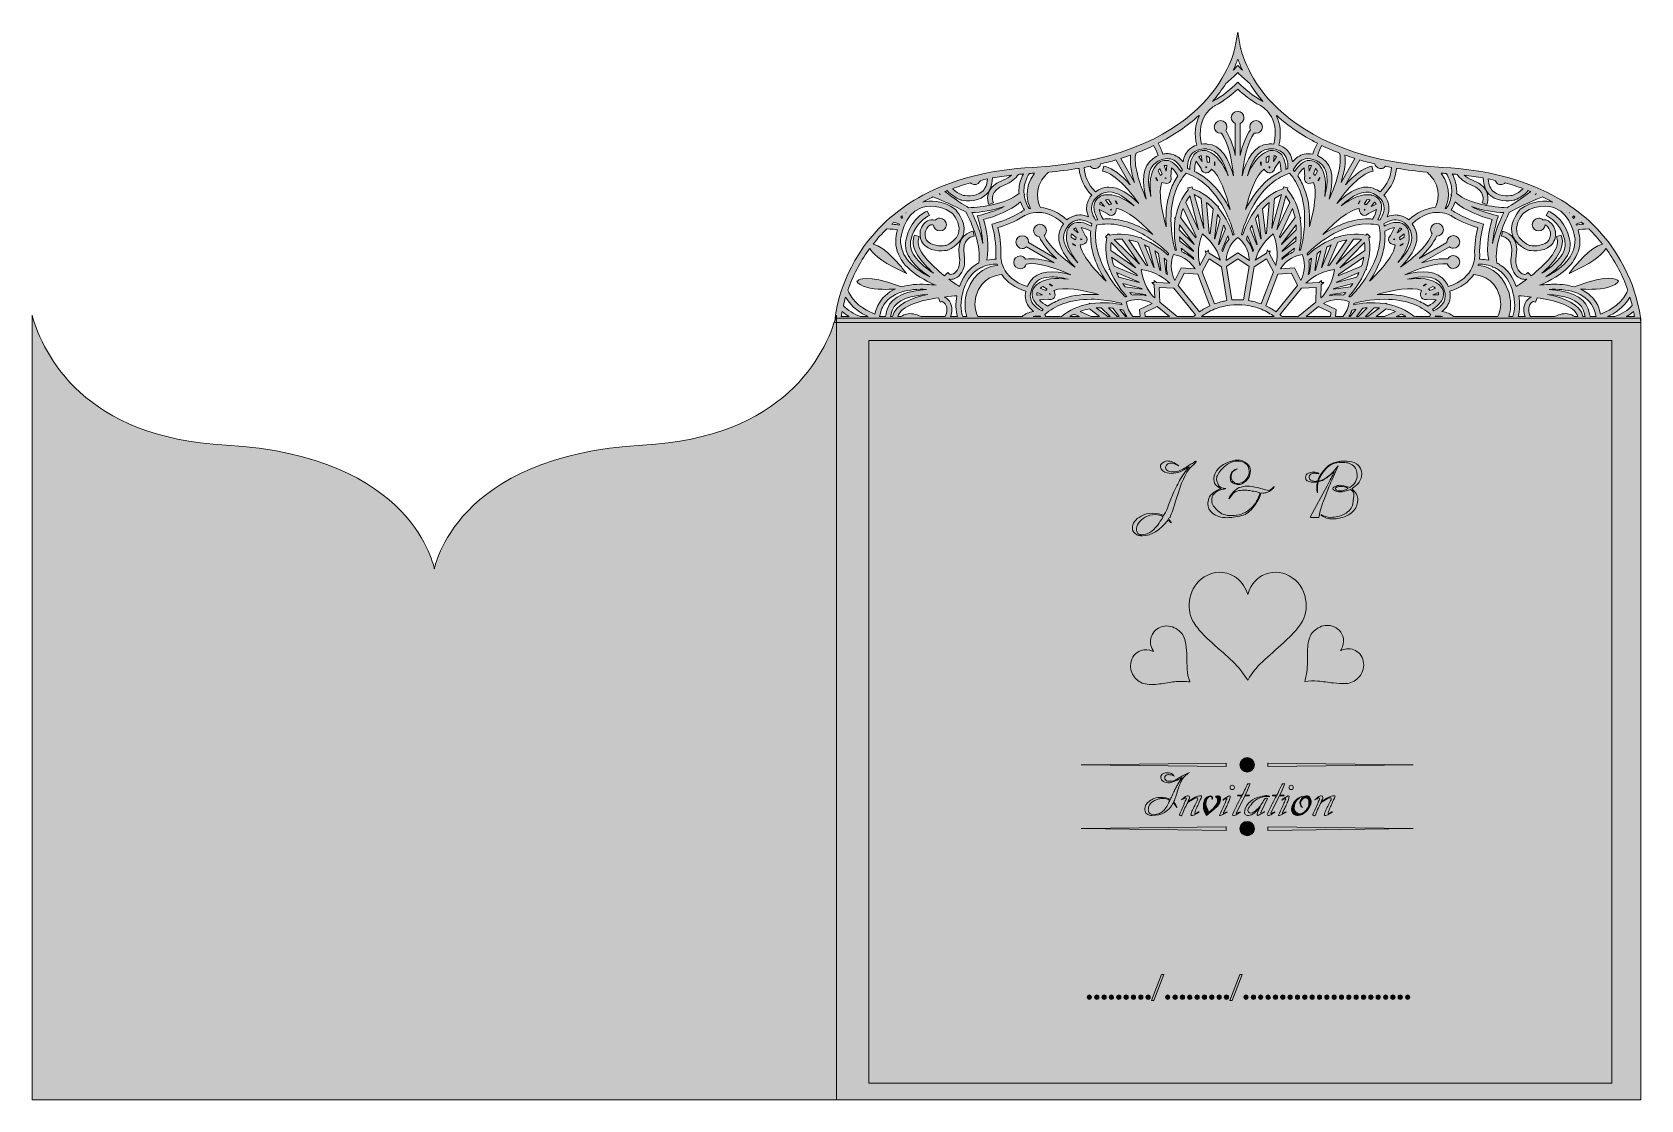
# Model space of a CAD drawing. Extents: x 207 to 1713, y -1033 to -34.
import ezdxf

# ---------------------------------------------------------------- set-up
doc = ezdxf.new("R2010")
doc.units = 0
doc.header["$MEASUREMENT"] = 0
doc.layers.add('Layer 1', color=7, linetype='Continuous', lineweight=0)

# ---------------------------------------------------------------- blocks, each defined once
blk = doc.blocks.new('Block_1')
at = {"layer": 'Layer 1', "true_color": 0x000000, "transparency": 33554687}
h = blk.add_hatch(color=18, dxfattribs=at)
h.dxf.hatch_style = 2
edge = h.paths.add_edge_path()
edge.add_spline(control_points=[(1240.6, -500.8), (1241.4, -503.1), (1242.4, -504.3), (1243.6, -504.5), (1243.9, -504.5), (1244.2, -504.6), (1244.6, -504.6), (1244.9, -504.6), (1245.3, -504.6), (1245.8, -504.6), (1251, -504.6), (1255.8, -501.8), (1260.3, -496), (1262.1, -493.5), (1263.9, -490.8), (1265.6, -487.9), (1263.8, -486.5), (1261.3, -485.8), (1258.1, -485.8), (1254.7, -485.8), (1251.7, -486.6), (1248.9, -488.2), (1243.4, -491.4), (1240.6, -495.6), (1240.6, -500.8)], knot_values=[0, 0, 0, 0, 1, 1, 1, 2, 2, 2, 3, 3, 3, 4, 4, 4, 5, 5, 5, 6, 6, 6, 7, 7, 7, 8, 8, 8, 8], degree=3, periodic=0)
edge = h.paths.add_edge_path()
edge.add_spline(control_points=[(1280.2, -440.3), (1277.2, -438.5), (1274.9, -437.6), (1273.1, -437.6), (1271.6, -437.6), (1270.4, -438), (1269.4, -438.8), (1269.1, -439.2), (1268.8, -439.7), (1268.4, -440.2), (1268.1, -440.7), (1267.9, -441.2), (1267.9, -441.6), (1267.9, -443.3), (1268.6, -444.3), (1270.1, -444.8), (1271.1, -445.2), (1272.4, -445.6), (1274.1, -445.9), (1278.1, -445.9), (1281.9, -444.8), (1285.6, -442.5), (1286.3, -442.1), (1287.2, -441.6), (1288.3, -440.8), (1289.3, -440.1), (1290.6, -439.3), (1291.9, -438.3), (1292, -438.3), (1292.1, -438.4), (1292.3, -438.4), (1292.9, -438.4), (1293.5, -438), (1294.2, -437.3), (1295, -436.4), (1295.6, -435.9), (1296.1, -435.9), (1296.2, -435.9), (1296.4, -435.9), (1296.7, -436), (1296.7, -436.4), (1295.8, -437.4), (1294, -439.1), (1293.5, -439.6), (1293, -440.1), (1292.5, -440.5), (1292, -441), (1291.5, -441.5), (1291, -442), (1286.8, -446.2), (1282.5, -456), (1277.9, -471.5), (1276.7, -475.4), (1275.7, -478.8), (1274.7, -481.6), (1273.7, -484.4), (1272.9, -486.6), (1272.1, -488.4), (1271.3, -488.8), (1270.8, -489.3), (1270.8, -489.8), (1270.8, -490.1), (1271.3, -490.7), (1272.1, -491.5), (1273, -492.4), (1273.4, -493.1), (1273.3, -493.6), (1272.8, -493.6), (1272.3, -493.2), (1271.8, -492.4), (1271.3, -491.5), (1270.8, -491), (1270.5, -490.8), (1262.7, -500.7), (1254.6, -505.7), (1246.3, -505.7), (1245.2, -505.7), (1244, -505.6), (1242.6, -505.3), (1240.2, -504.6), (1238.3, -503), (1237.1, -500.4), (1237, -500), (1237, -499.7), (1237, -499.4), (1236.9, -499.1), (1236.9, -498.8), (1236.9, -498.6), (1236.9, -493.9), (1239.6, -490.1), (1245, -487.3), (1248.3, -485.4), (1252, -484.5), (1255.9, -484.5), (1259.7, -484.5), (1263.1, -485.3), (1266, -486.7), (1266, -486.7), (1268, -484), (1268, -484), (1269.4, -480.3), (1270.6, -477.1), (1271.6, -474.6), (1272.5, -472.1), (1273.3, -470.1), (1274, -468.6), (1275.1, -465.8), (1276.3, -463.2), (1277.5, -460.7), (1278.7, -458.3), (1279.9, -456), (1281.1, -453.9), (1282.3, -451.6), (1283.7, -449.5), (1285.2, -447.4), (1286.7, -445.3), (1288.3, -443.2), (1290, -441.3), (1290, -441.3), (1289.7, -441), (1289.7, -441), (1284.1, -445.2), (1278.8, -447.2), (1273.6, -447.2), (1270.6, -447.2), (1267.9, -446.5), (1265.5, -445), (1263.9, -443.5), (1263.2, -442.1), (1263.2, -440.9), (1263.2, -439.2), (1264, -437.9), (1265.8, -436.9), (1266.7, -436.3), (1267.9, -435.9), (1269.3, -435.6), (1273, -435.6), (1276.6, -437.2), (1280.2, -440.3)], knot_values=[0, 0, 0, 0, 1, 1, 1, 2, 2, 2, 3, 3, 3, 4, 4, 4, 5, 5, 5, 6, 6, 6, 7, 7, 7, 8, 8, 8, 9, 9, 9, 10, 10, 10, 11, 11, 11, 12, 12, 12, 13, 13, 13, 14, 14, 14, 15, 15, 15, 16, 16, 16, 17, 17, 17, 18, 18, 18, 19, 19, 19, 20, 20, 20, 21, 21, 21, 22, 22, 22, 23, 23, 23, 24, 24, 24, 25, 25, 25, 26, 26, 26, 27, 27, 27, 28, 28, 28, 29, 29, 29, 30, 30, 30, 31, 31, 31, 32, 32, 32, 33, 33, 33, 34, 34, 34, 35, 35, 35, 36, 36, 36, 37, 37, 37, 38, 38, 38, 39, 39, 39, 40, 40, 40, 41, 41, 41, 42, 42, 42, 43, 43, 43, 44, 44, 44, 45, 45, 45, 46, 46, 46, 46], degree=3, periodic=0)
h = blk.add_hatch(color=18, dxfattribs=at)
h.dxf.hatch_style = 2
edge = h.paths.add_edge_path()
edge.add_spline(control_points=[(1335, -434.8), (1338.6, -434.8), (1341.7, -435.9), (1344.1, -438.1), (1346.3, -439.7), (1347.3, -441.9), (1347.3, -444.6), (1347.3, -445.4), (1347.2, -446.6), (1346.8, -448.2), (1346.2, -451.3), (1344.3, -453.9), (1341.2, -455.9), (1339.5, -457.1), (1337.8, -457.7), (1336, -457.7), (1334.6, -457.7), (1333.2, -457.3), (1331.7, -456.6), (1330, -455.8), (1329, -454.8), (1328.8, -453.5), (1328.7, -452.8), (1328.6, -452.3), (1328.6, -451.9), (1328.5, -451.5), (1328.5, -451.1), (1328.5, -450.9), (1328.5, -448.8), (1329.1, -447.1), (1330.4, -445.7), (1331.7, -444.3), (1333.3, -443.4), (1335.4, -443), (1331.3, -444.2), (1329.3, -446.5), (1329.3, -449.8), (1329.3, -452.3), (1330.1, -454.3), (1331.7, -455.6), (1332.7, -456.4), (1333.9, -456.8), (1335.2, -456.8), (1338.6, -456.8), (1341.5, -455.3), (1343.9, -452.1), (1345.4, -450.1), (1346.2, -447.9), (1346.2, -445.5), (1346.2, -442), (1345, -439.4), (1342.7, -437.9), (1341, -436.8), (1339, -436.1), (1336.5, -435.8), (1336.5, -435.8), (1335.3, -435.8), (1335.3, -435.8), (1330.1, -435.8), (1325.3, -438.2), (1321, -442.9), (1317.5, -446.6), (1315.7, -449.7), (1315.7, -452.2), (1315.7, -452.2), (1315.7, -453.3), (1315.7, -453.3), (1315.9, -454.2), (1316.5, -455.7), (1317.3, -458), (1318.3, -459.7), (1319.9, -460.7), (1322.1, -461), (1322.1, -461), (1324.2, -461.4), (1324.2, -461.4), (1323.9, -461.6), (1323.5, -461.8), (1322.9, -461.9), (1322.3, -462.1), (1321.6, -462.2), (1320.7, -462.4), (1319.9, -462.6), (1319.1, -462.8), (1318.5, -463), (1317.8, -463.2), (1317.2, -463.5), (1316.8, -463.7), (1313.9, -465.3), (1312.2, -467.1), (1311.7, -469), (1311.3, -470.3), (1311.1, -471.5), (1311.1, -472.5), (1311.1, -474.4), (1311.7, -476.3), (1312.9, -477.9), (1313.1, -478.3), (1313.6, -478.9), (1314.2, -479.6), (1314.9, -480.3), (1315.8, -481.3), (1316.9, -482.3), (1319.7, -485.3), (1324, -486.8), (1329.7, -486.8), (1336.2, -486.8), (1342, -484.8), (1346.9, -480.8), (1350.9, -477.5), (1353.9, -473), (1355.7, -467.4), (1356, -466.5), (1356.1, -465.8), (1356.1, -465.3), (1356.1, -465.3), (1353.2, -464.5), (1353.2, -464.5), (1351.9, -464.2), (1349.8, -463.9), (1346.8, -463.4), (1345.8, -463.2), (1344.9, -463.1), (1344, -463), (1343, -462.9), (1342.2, -462.9), (1341.4, -462.9), (1336.4, -462.9), (1332.9, -464.1), (1330.8, -466.5), (1330.4, -467.1), (1329.9, -467.7), (1329.3, -468.5), (1328.6, -469.3), (1327.9, -470.2), (1327.1, -471.2), (1328, -469), (1329.3, -466.9), (1331, -465), (1333, -462.9), (1334.9, -461.4), (1336.8, -460.6), (1339.1, -459.7), (1341.7, -459.2), (1344.3, -459.2), (1347.2, -459.2), (1350.5, -459.7), (1354.1, -460.6), (1354.1, -460.6), (1361.4, -462.7), (1361.4, -462.7), (1362.6, -463), (1363.5, -463.2), (1363.9, -463.2), (1365.6, -463.2), (1367.5, -461.9), (1369.5, -459.5), (1369.1, -460.7), (1368.2, -461.9), (1366.7, -463), (1365.4, -464), (1364.1, -464.7), (1362.7, -465.1), (1361.3, -465.5), (1360.1, -465.7), (1359.1, -465.6), (1359.1, -465.6), (1357.3, -465.5), (1357.3, -465.5), (1356, -469.9), (1353.8, -474.1), (1350.6, -478.3), (1347.1, -482.9), (1343.3, -485.7), (1339.4, -486.7), (1333.6, -488), (1329.1, -488.7), (1325.7, -488.7), (1319.9, -488.7), (1315.3, -487.3), (1311.9, -484.4), (1308.9, -482), (1307.5, -479), (1307.5, -475.6), (1307.5, -474.4), (1307.8, -472.7), (1308.5, -470.5), (1309, -468.6), (1310.6, -466.8), (1313.2, -464.9), (1315.5, -463.2), (1317.8, -462.1), (1319.9, -461.6), (1319.3, -461.4), (1317.9, -460.4), (1315.7, -458.8), (1314, -457.5), (1313.2, -455.6), (1313.2, -453), (1313.2, -453), (1313.2, -452.1), (1313.2, -452.1), (1313.2, -448.7), (1314.6, -445.6), (1317.4, -442.7), (1319.5, -440.5), (1322.3, -438.7), (1325.8, -437.1), (1329.1, -435.6), (1332.2, -434.8), (1335, -434.8)], knot_values=[0, 0, 0, 0, 1, 1, 1, 2, 2, 2, 3, 3, 3, 4, 4, 4, 5, 5, 5, 6, 6, 6, 7, 7, 7, 8, 8, 8, 9, 9, 9, 10, 10, 10, 11, 11, 11, 12, 12, 12, 13, 13, 13, 14, 14, 14, 15, 15, 15, 16, 16, 16, 17, 17, 17, 18, 18, 18, 19, 19, 19, 20, 20, 20, 21, 21, 21, 22, 22, 22, 23, 23, 23, 24, 24, 24, 25, 25, 25, 26, 26, 26, 27, 27, 27, 28, 28, 28, 29, 29, 29, 30, 30, 30, 31, 31, 31, 32, 32, 32, 33, 33, 33, 34, 34, 34, 35, 35, 35, 36, 36, 36, 37, 37, 37, 38, 38, 38, 39, 39, 39, 40, 40, 40, 41, 41, 41, 42, 42, 42, 43, 43, 43, 44, 44, 44, 45, 45, 45, 46, 46, 46, 47, 47, 47, 48, 48, 48, 49, 49, 49, 50, 50, 50, 51, 51, 51, 52, 52, 52, 53, 53, 53, 54, 54, 54, 55, 55, 55, 56, 56, 56, 57, 57, 57, 58, 58, 58, 59, 59, 59, 60, 60, 60, 61, 61, 61, 62, 62, 62, 63, 63, 63, 64, 64, 64, 65, 65, 65, 66, 66, 66, 67, 67, 67, 68, 68, 68, 69, 69, 69, 70, 70, 70, 70], degree=3, periodic=0)
h = blk.add_hatch(color=18, dxfattribs=at)
h.dxf.hatch_style = 2
edge = h.paths.add_edge_path()
edge.add_spline(control_points=[(1431.3, -463.6), (1434, -463.6), (1436.5, -462.8), (1438.7, -461.4), (1436.7, -460.1), (1434.3, -459.5), (1431.6, -459.5), (1431.2, -459.5), (1430.8, -459.5), (1430.5, -459.6), (1430.1, -459.6), (1429.8, -459.6), (1429.4, -459.7), (1427.8, -460), (1426.9, -460.6), (1426.9, -461.5), (1426.9, -462.9), (1428.4, -463.6), (1431.3, -463.6)], knot_values=[0, 0, 0, 0, 1, 1, 1, 2, 2, 2, 3, 3, 3, 4, 4, 4, 5, 5, 5, 6, 6, 6, 6], degree=3, periodic=0)
edge = h.paths.add_edge_path()
edge.add_spline(control_points=[(1432.1, -435.9), (1433.4, -435.7), (1434.6, -435.7), (1435.8, -435.7), (1438.8, -435.7), (1441.6, -436.2), (1444.3, -437.2), (1447.6, -438.5), (1449.6, -440.4), (1450.4, -442.8), (1451.2, -444.9), (1451.6, -446.6), (1451.6, -448), (1451.6, -450.3), (1450.7, -452.8), (1449.1, -455.6), (1448.2, -456.8), (1447.1, -457.9), (1445.8, -458.9), (1444.8, -459.7), (1443.9, -460.3), (1443.3, -460.8), (1442.7, -461.2), (1442.4, -461.4), (1442.3, -461.5), (1446, -465.2), (1447.9, -468.6), (1447.9, -471.8), (1447.9, -475.3), (1446.7, -478.6), (1444.4, -481.8), (1441.7, -485.2), (1437.2, -487.6), (1430.8, -489.1), (1428.6, -489.6), (1426.5, -489.9), (1424.4, -489.9), (1420.3, -489.9), (1416.6, -488.7), (1413.6, -486.4), (1413.6, -486.4), (1413.6, -485.8), (1413.6, -485.8), (1416.2, -487.5), (1419.2, -488.4), (1422.6, -488.4), (1427, -488.4), (1431.2, -487.3), (1435.2, -485.3), (1439.9, -482.8), (1442.5, -479.6), (1443.1, -475.8), (1443.8, -471.1), (1444.2, -468.6), (1444.2, -468.3), (1444.2, -465.3), (1443.1, -463.3), (1440.9, -462.3), (1437, -463.8), (1433.9, -464.5), (1431.4, -464.5), (1428.9, -464.5), (1427, -464), (1425.6, -463), (1424.9, -462.5), (1424.6, -462), (1424.6, -461.5), (1424.6, -460.5), (1425.7, -459.6), (1428, -458.9), (1428.8, -458.6), (1429.9, -458.4), (1431.1, -458.4), (1432.9, -458.4), (1436, -459.1), (1440.5, -460.4), (1445, -457.4), (1447.2, -453.5), (1447.2, -448.7), (1447.2, -447.9), (1447, -446.6), (1446.7, -444.8), (1446.3, -443.1), (1445.3, -441.5), (1443.7, -440.1), (1442.1, -438.8), (1440.5, -438), (1438.7, -437.5), (1436.6, -437.1), (1434.7, -436.9), (1432.9, -436.9), (1426.5, -436.9), (1421.5, -438.9), (1417.9, -443.1), (1414.5, -447), (1412.2, -450.7), (1411, -454.3), (1412.9, -454.2), (1415.4, -453.2), (1418.3, -451.3), (1419.9, -450.3), (1421.7, -448.9), (1423.5, -447), (1425.4, -445.1), (1427.4, -442.8), (1429.5, -440.1), (1429.5, -440.1), (1423.5, -453.7), (1423.5, -453.7), (1421.3, -458.6), (1419.4, -463.2), (1417.8, -467.5), (1416.1, -471.8), (1414.7, -475.8), (1413.5, -479.5), (1412.8, -481.7), (1412, -484.7), (1411.3, -488.5), (1410.9, -488.5), (1410.5, -488.5), (1410, -488.5), (1409.5, -488.5), (1409, -488.5), (1408.4, -488.5), (1408.4, -488.5), (1406.6, -488.6), (1406.6, -488.6), (1405.3, -488.6), (1404.1, -488.5), (1403.1, -488.2), (1403.1, -488.2), (1419.1, -458.8), (1419.1, -458.8), (1420.5, -456.2), (1421.7, -453.9), (1422.8, -451.8), (1424, -449.8), (1424.9, -447.8), (1425.8, -446.1), (1425.8, -446.1), (1425.6, -445.9), (1425.6, -445.9), (1424, -447.3), (1422.6, -448.4), (1421.5, -449.3), (1420.3, -450.3), (1419.4, -451), (1418.7, -451.5), (1416.1, -453.3), (1413.4, -454.5), (1410.7, -455.1), (1410.3, -457.4), (1410.1, -460.8), (1410.1, -465.3), (1409.7, -464.8), (1409.5, -463.8), (1409.5, -462.3), (1409.5, -460.8), (1409.5, -459.5), (1409.6, -458.3), (1409.6, -457.1), (1409.8, -456), (1410, -455.2), (1410, -455.2), (1408.3, -455.4), (1408.3, -455.4), (1408, -455.5), (1407.7, -455.5), (1407.4, -455.5), (1407.1, -455.6), (1406.8, -455.6), (1406.5, -455.6), (1405.7, -455.6), (1404.6, -455.4), (1403.3, -455.1), (1401.8, -454.7), (1400.8, -454.4), (1400.3, -454.1), (1399.4, -453.5), (1399, -452.4), (1399, -451), (1399, -449.2), (1399.9, -447.9), (1401.6, -447), (1402.9, -446.4), (1404.5, -446), (1406.4, -446), (1408.4, -446), (1410.1, -446.5), (1411.5, -447.3), (1411.5, -447.3), (1411.5, -447.7), (1411.5, -447.7), (1410.6, -447.5), (1409.7, -447.3), (1409, -447.3), (1408.3, -447.2), (1407.7, -447.1), (1407.3, -447.1), (1406, -447.1), (1404.8, -447.4), (1403.9, -448), (1402.8, -448.7), (1402.3, -449.7), (1402.3, -451), (1402.3, -452.5), (1403.3, -453.5), (1405.3, -454.2), (1406.1, -454.5), (1407.1, -454.7), (1408, -454.7), (1408.6, -454.7), (1409.3, -454.6), (1410.1, -454.5), (1414.5, -444.3), (1420.4, -438.3), (1427.9, -436.6), (1429.3, -436.3), (1430.7, -436), (1432.1, -435.9)], knot_values=[0, 0, 0, 0, 1, 1, 1, 2, 2, 2, 3, 3, 3, 4, 4, 4, 5, 5, 5, 6, 6, 6, 7, 7, 7, 8, 8, 8, 9, 9, 9, 10, 10, 10, 11, 11, 11, 12, 12, 12, 13, 13, 13, 14, 14, 14, 15, 15, 15, 16, 16, 16, 17, 17, 17, 18, 18, 18, 19, 19, 19, 20, 20, 20, 21, 21, 21, 22, 22, 22, 23, 23, 23, 24, 24, 24, 25, 25, 25, 26, 26, 26, 27, 27, 27, 28, 28, 28, 29, 29, 29, 30, 30, 30, 31, 31, 31, 32, 32, 32, 33, 33, 33, 34, 34, 34, 35, 35, 35, 36, 36, 36, 37, 37, 37, 38, 38, 38, 39, 39, 39, 40, 40, 40, 41, 41, 41, 42, 42, 42, 43, 43, 43, 44, 44, 44, 45, 45, 45, 46, 46, 46, 47, 47, 47, 48, 48, 48, 49, 49, 49, 50, 50, 50, 51, 51, 51, 52, 52, 52, 53, 53, 53, 54, 54, 54, 55, 55, 55, 56, 56, 56, 57, 57, 57, 58, 58, 58, 59, 59, 59, 60, 60, 60, 61, 61, 61, 62, 62, 62, 63, 63, 63, 64, 64, 64, 65, 65, 65, 66, 66, 66, 67, 67, 67, 68, 68, 68, 69, 69, 69, 70, 70, 70, 71, 71, 71, 72, 72, 72, 73, 73, 73, 73], degree=3, periodic=0)
at = {"layer": 'Layer 1'}
for points, knots in [([(1280.2, -440.3), (1277.2, -438.5), (1274.9, -437.6), (1273.1, -437.6), (1271.6, -437.6), (1270.4, -438), (1269.4, -438.8), (1269.1, -439.2), (1268.8, -439.7), (1268.4, -440.2), (1268.1, -440.7), (1267.9, -441.2), (1267.9, -441.6), (1267.9, -443.3), (1268.6, -444.3), (1270.1, -444.8), (1271.1, -445.2), (1272.4, -445.6), (1274.1, -445.9), (1278.1, -445.9), (1281.9, -444.8), (1285.6, -442.5), (1286.3, -442.1), (1287.2, -441.6), (1288.3, -440.8), (1289.3, -440.1), (1290.6, -439.3), (1291.9, -438.3), (1292, -438.3), (1292.1, -438.4), (1292.3, -438.4), (1292.9, -438.4), (1293.5, -438), (1294.2, -437.3), (1295, -436.4), (1295.6, -435.9), (1296.1, -435.9), (1296.2, -435.9), (1296.4, -435.9), (1296.7, -436), (1296.7, -436.4), (1295.8, -437.4), (1294, -439.1), (1293.5, -439.6), (1293, -440.1), (1292.5, -440.5), (1292, -441), (1291.5, -441.5), (1291, -442), (1286.8, -446.2), (1282.5, -456), (1277.9, -471.5), (1276.7, -475.4), (1275.7, -478.8), (1274.7, -481.6), (1273.7, -484.4), (1272.9, -486.6), (1272.1, -488.4), (1271.3, -488.8), (1270.8, -489.3), (1270.8, -489.8), (1270.8, -490.1), (1271.3, -490.7), (1272.1, -491.5), (1273, -492.4), (1273.4, -493.1), (1273.3, -493.6), (1272.8, -493.6), (1272.3, -493.2), (1271.8, -492.4), (1271.3, -491.5), (1270.8, -491), (1270.5, -490.8), (1262.7, -500.7), (1254.6, -505.7), (1246.3, -505.7), (1245.2, -505.7), (1244, -505.6), (1242.6, -505.3), (1240.2, -504.6), (1238.3, -503), (1237.1, -500.4), (1237, -500), (1237, -499.7), (1237, -499.4), (1236.9, -499.1), (1236.9, -498.8), (1236.9, -498.6), (1236.9, -493.9), (1239.6, -490.1), (1245, -487.3), (1248.3, -485.4), (1252, -484.5), (1255.9, -484.5), (1259.7, -484.5), (1263.1, -485.3), (1266, -486.7), (1266, -486.7), (1268, -484), (1268, -484), (1269.4, -480.3), (1270.6, -477.1), (1271.6, -474.6), (1272.5, -472.1), (1273.3, -470.1), (1274, -468.6), (1275.1, -465.8), (1276.3, -463.2), (1277.5, -460.7), (1278.7, -458.3), (1279.9, -456), (1281.1, -453.9), (1282.3, -451.6), (1283.7, -449.5), (1285.2, -447.4), (1286.7, -445.3), (1288.3, -443.2), (1290, -441.3), (1290, -441.3), (1289.7, -441), (1289.7, -441), (1284.1, -445.2), (1278.8, -447.2), (1273.6, -447.2), (1270.6, -447.2), (1267.9, -446.5), (1265.5, -445), (1263.9, -443.5), (1263.2, -442.1), (1263.2, -440.9), (1263.2, -439.2), (1264, -437.9), (1265.8, -436.9), (1266.7, -436.3), (1267.9, -435.9), (1269.3, -435.6), (1273, -435.6), (1276.6, -437.2), (1280.2, -440.3)], [0, 0, 0, 0, 1, 1, 1, 2, 2, 2, 3, 3, 3, 4, 4, 4, 5, 5, 5, 6, 6, 6, 7, 7, 7, 8, 8, 8, 9, 9, 9, 10, 10, 10, 11, 11, 11, 12, 12, 12, 13, 13, 13, 14, 14, 14, 15, 15, 15, 16, 16, 16, 17, 17, 17, 18, 18, 18, 19, 19, 19, 20, 20, 20, 21, 21, 21, 22, 22, 22, 23, 23, 23, 24, 24, 24, 25, 25, 25, 26, 26, 26, 27, 27, 27, 28, 28, 28, 29, 29, 29, 30, 30, 30, 31, 31, 31, 32, 32, 32, 33, 33, 33, 34, 34, 34, 35, 35, 35, 36, 36, 36, 37, 37, 37, 38, 38, 38, 39, 39, 39, 40, 40, 40, 41, 41, 41, 42, 42, 42, 43, 43, 43, 44, 44, 44, 45, 45, 45, 46, 46, 46, 46]), ([(1335, -434.8), (1338.6, -434.8), (1341.7, -435.9), (1344.1, -438.1), (1346.3, -439.7), (1347.3, -441.9), (1347.3, -444.6), (1347.3, -445.4), (1347.2, -446.6), (1346.8, -448.2), (1346.2, -451.3), (1344.3, -453.9), (1341.2, -455.9), (1339.5, -457.1), (1337.8, -457.7), (1336, -457.7), (1334.6, -457.7), (1333.2, -457.3), (1331.7, -456.6), (1330, -455.8), (1329, -454.8), (1328.8, -453.5), (1328.7, -452.8), (1328.6, -452.3), (1328.6, -451.9), (1328.5, -451.5), (1328.5, -451.1), (1328.5, -450.9), (1328.5, -448.8), (1329.1, -447.1), (1330.4, -445.7), (1331.7, -444.3), (1333.3, -443.4), (1335.4, -443), (1331.3, -444.2), (1329.3, -446.5), (1329.3, -449.8), (1329.3, -452.3), (1330.1, -454.3), (1331.7, -455.6), (1332.7, -456.4), (1333.9, -456.8), (1335.2, -456.8), (1338.6, -456.8), (1341.5, -455.3), (1343.9, -452.1), (1345.4, -450.1), (1346.2, -447.9), (1346.2, -445.5), (1346.2, -442), (1345, -439.4), (1342.7, -437.9), (1341, -436.8), (1339, -436.1), (1336.5, -435.8), (1336.5, -435.8), (1335.3, -435.8), (1335.3, -435.8), (1330.1, -435.8), (1325.3, -438.2), (1321, -442.9), (1317.5, -446.6), (1315.7, -449.7), (1315.7, -452.2), (1315.7, -452.2), (1315.7, -453.3), (1315.7, -453.3), (1315.9, -454.2), (1316.5, -455.7), (1317.3, -458), (1318.3, -459.7), (1319.9, -460.7), (1322.1, -461), (1322.1, -461), (1324.2, -461.4), (1324.2, -461.4), (1323.9, -461.6), (1323.5, -461.8), (1322.9, -461.9), (1322.3, -462.1), (1321.6, -462.2), (1320.7, -462.4), (1319.9, -462.6), (1319.1, -462.8), (1318.5, -463), (1317.8, -463.2), (1317.2, -463.5), (1316.8, -463.7), (1313.9, -465.3), (1312.2, -467.1), (1311.7, -469), (1311.3, -470.3), (1311.1, -471.5), (1311.1, -472.5), (1311.1, -474.4), (1311.7, -476.3), (1312.9, -477.9), (1313.1, -478.3), (1313.6, -478.9), (1314.2, -479.6), (1314.9, -480.3), (1315.8, -481.3), (1316.9, -482.3), (1319.7, -485.3), (1324, -486.8), (1329.7, -486.8), (1336.2, -486.8), (1342, -484.8), (1346.9, -480.8), (1350.9, -477.5), (1353.9, -473), (1355.7, -467.4), (1356, -466.5), (1356.1, -465.8), (1356.1, -465.3), (1356.1, -465.3), (1353.2, -464.5), (1353.2, -464.5), (1351.9, -464.2), (1349.8, -463.9), (1346.8, -463.4), (1345.8, -463.2), (1344.9, -463.1), (1344, -463), (1343, -462.9), (1342.2, -462.9), (1341.4, -462.9), (1336.4, -462.9), (1332.9, -464.1), (1330.8, -466.5), (1330.4, -467.1), (1329.9, -467.7), (1329.3, -468.5), (1328.6, -469.3), (1327.9, -470.2), (1327.1, -471.2), (1328, -469), (1329.3, -466.9), (1331, -465), (1333, -462.9), (1334.9, -461.4), (1336.8, -460.6), (1339.1, -459.7), (1341.7, -459.2), (1344.3, -459.2), (1347.2, -459.2), (1350.5, -459.7), (1354.1, -460.6), (1354.1, -460.6), (1361.4, -462.7), (1361.4, -462.7), (1362.6, -463), (1363.5, -463.2), (1363.9, -463.2), (1365.6, -463.2), (1367.5, -461.9), (1369.5, -459.5), (1369.1, -460.7), (1368.2, -461.9), (1366.7, -463), (1365.4, -464), (1364.1, -464.7), (1362.7, -465.1), (1361.3, -465.5), (1360.1, -465.7), (1359.1, -465.6), (1359.1, -465.6), (1357.3, -465.5), (1357.3, -465.5), (1356, -469.9), (1353.8, -474.1), (1350.6, -478.3), (1347.1, -482.9), (1343.3, -485.7), (1339.4, -486.7), (1333.6, -488), (1329.1, -488.7), (1325.7, -488.7), (1319.9, -488.7), (1315.3, -487.3), (1311.9, -484.4), (1308.9, -482), (1307.5, -479), (1307.5, -475.6), (1307.5, -474.4), (1307.8, -472.7), (1308.5, -470.5), (1309, -468.6), (1310.6, -466.8), (1313.2, -464.9), (1315.5, -463.2), (1317.8, -462.1), (1319.9, -461.6), (1319.3, -461.4), (1317.9, -460.4), (1315.7, -458.8), (1314, -457.5), (1313.2, -455.6), (1313.2, -453), (1313.2, -453), (1313.2, -452.1), (1313.2, -452.1), (1313.2, -448.7), (1314.6, -445.6), (1317.4, -442.7), (1319.5, -440.5), (1322.3, -438.7), (1325.8, -437.1), (1329.1, -435.6), (1332.2, -434.8), (1335, -434.8)], [0, 0, 0, 0, 1, 1, 1, 2, 2, 2, 3, 3, 3, 4, 4, 4, 5, 5, 5, 6, 6, 6, 7, 7, 7, 8, 8, 8, 9, 9, 9, 10, 10, 10, 11, 11, 11, 12, 12, 12, 13, 13, 13, 14, 14, 14, 15, 15, 15, 16, 16, 16, 17, 17, 17, 18, 18, 18, 19, 19, 19, 20, 20, 20, 21, 21, 21, 22, 22, 22, 23, 23, 23, 24, 24, 24, 25, 25, 25, 26, 26, 26, 27, 27, 27, 28, 28, 28, 29, 29, 29, 30, 30, 30, 31, 31, 31, 32, 32, 32, 33, 33, 33, 34, 34, 34, 35, 35, 35, 36, 36, 36, 37, 37, 37, 38, 38, 38, 39, 39, 39, 40, 40, 40, 41, 41, 41, 42, 42, 42, 43, 43, 43, 44, 44, 44, 45, 45, 45, 46, 46, 46, 47, 47, 47, 48, 48, 48, 49, 49, 49, 50, 50, 50, 51, 51, 51, 52, 52, 52, 53, 53, 53, 54, 54, 54, 55, 55, 55, 56, 56, 56, 57, 57, 57, 58, 58, 58, 59, 59, 59, 60, 60, 60, 61, 61, 61, 62, 62, 62, 63, 63, 63, 64, 64, 64, 65, 65, 65, 66, 66, 66, 67, 67, 67, 68, 68, 68, 69, 69, 69, 70, 70, 70, 70]), ([(1432.1, -435.9), (1433.4, -435.7), (1434.6, -435.7), (1435.8, -435.7), (1438.8, -435.7), (1441.6, -436.2), (1444.3, -437.2), (1447.6, -438.5), (1449.6, -440.4), (1450.4, -442.8), (1451.2, -444.9), (1451.6, -446.6), (1451.6, -448), (1451.6, -450.3), (1450.7, -452.8), (1449.1, -455.6), (1448.2, -456.8), (1447.1, -457.9), (1445.8, -458.9), (1444.8, -459.7), (1443.9, -460.3), (1443.3, -460.8), (1442.7, -461.2), (1442.4, -461.4), (1442.3, -461.5), (1446, -465.2), (1447.9, -468.6), (1447.9, -471.8), (1447.9, -475.3), (1446.7, -478.6), (1444.4, -481.8), (1441.7, -485.2), (1437.2, -487.6), (1430.8, -489.1), (1428.6, -489.6), (1426.5, -489.9), (1424.4, -489.9), (1420.3, -489.9), (1416.6, -488.7), (1413.6, -486.4), (1413.6, -486.4), (1413.6, -485.8), (1413.6, -485.8), (1416.2, -487.5), (1419.2, -488.4), (1422.6, -488.4), (1427, -488.4), (1431.2, -487.3), (1435.2, -485.3), (1439.9, -482.8), (1442.5, -479.6), (1443.1, -475.8), (1443.8, -471.1), (1444.2, -468.6), (1444.2, -468.3), (1444.2, -465.3), (1443.1, -463.3), (1440.9, -462.3), (1437, -463.8), (1433.9, -464.5), (1431.4, -464.5), (1428.9, -464.5), (1427, -464), (1425.6, -463), (1424.9, -462.5), (1424.6, -462), (1424.6, -461.5), (1424.6, -460.5), (1425.7, -459.6), (1428, -458.9), (1428.8, -458.6), (1429.9, -458.4), (1431.1, -458.4), (1432.9, -458.4), (1436, -459.1), (1440.5, -460.4), (1445, -457.4), (1447.2, -453.5), (1447.2, -448.7), (1447.2, -447.9), (1447, -446.6), (1446.7, -444.8), (1446.3, -443.1), (1445.3, -441.5), (1443.7, -440.1), (1442.1, -438.8), (1440.5, -438), (1438.7, -437.5), (1436.6, -437.1), (1434.7, -436.9), (1432.9, -436.9), (1426.5, -436.9), (1421.5, -438.9), (1417.9, -443.1), (1414.5, -447), (1412.2, -450.7), (1411, -454.3), (1412.9, -454.2), (1415.4, -453.2), (1418.3, -451.3), (1419.9, -450.3), (1421.7, -448.9), (1423.5, -447), (1425.4, -445.1), (1427.4, -442.8), (1429.5, -440.1), (1429.5, -440.1), (1423.5, -453.7), (1423.5, -453.7), (1421.3, -458.6), (1419.4, -463.2), (1417.8, -467.5), (1416.1, -471.8), (1414.7, -475.8), (1413.5, -479.5), (1412.8, -481.7), (1412, -484.7), (1411.3, -488.5), (1410.9, -488.5), (1410.5, -488.5), (1410, -488.5), (1409.5, -488.5), (1409, -488.5), (1408.4, -488.5), (1408.4, -488.5), (1406.6, -488.6), (1406.6, -488.6), (1405.3, -488.6), (1404.1, -488.5), (1403.1, -488.2), (1403.1, -488.2), (1419.1, -458.8), (1419.1, -458.8), (1420.5, -456.2), (1421.7, -453.9), (1422.8, -451.8), (1424, -449.8), (1424.9, -447.8), (1425.8, -446.1), (1425.8, -446.1), (1425.6, -445.9), (1425.6, -445.9), (1424, -447.3), (1422.6, -448.4), (1421.5, -449.3), (1420.3, -450.3), (1419.4, -451), (1418.7, -451.5), (1416.1, -453.3), (1413.4, -454.5), (1410.7, -455.1), (1410.3, -457.4), (1410.1, -460.8), (1410.1, -465.3), (1409.7, -464.8), (1409.5, -463.8), (1409.5, -462.3), (1409.5, -460.8), (1409.5, -459.5), (1409.6, -458.3), (1409.6, -457.1), (1409.8, -456), (1410, -455.2), (1410, -455.2), (1408.3, -455.4), (1408.3, -455.4), (1408, -455.5), (1407.7, -455.5), (1407.4, -455.5), (1407.1, -455.6), (1406.8, -455.6), (1406.5, -455.6), (1405.7, -455.6), (1404.6, -455.4), (1403.3, -455.1), (1401.8, -454.7), (1400.8, -454.4), (1400.3, -454.1), (1399.4, -453.5), (1399, -452.4), (1399, -451), (1399, -449.2), (1399.9, -447.9), (1401.6, -447), (1402.9, -446.4), (1404.5, -446), (1406.4, -446), (1408.4, -446), (1410.1, -446.5), (1411.5, -447.3), (1411.5, -447.3), (1411.5, -447.7), (1411.5, -447.7), (1410.6, -447.5), (1409.7, -447.3), (1409, -447.3), (1408.3, -447.2), (1407.7, -447.1), (1407.3, -447.1), (1406, -447.1), (1404.8, -447.4), (1403.9, -448), (1402.8, -448.7), (1402.3, -449.7), (1402.3, -451), (1402.3, -452.5), (1403.3, -453.5), (1405.3, -454.2), (1406.1, -454.5), (1407.1, -454.7), (1408, -454.7), (1408.6, -454.7), (1409.3, -454.6), (1410.1, -454.5), (1414.5, -444.3), (1420.4, -438.3), (1427.9, -436.6), (1429.3, -436.3), (1430.7, -436), (1432.1, -435.9)], [0, 0, 0, 0, 1, 1, 1, 2, 2, 2, 3, 3, 3, 4, 4, 4, 5, 5, 5, 6, 6, 6, 7, 7, 7, 8, 8, 8, 9, 9, 9, 10, 10, 10, 11, 11, 11, 12, 12, 12, 13, 13, 13, 14, 14, 14, 15, 15, 15, 16, 16, 16, 17, 17, 17, 18, 18, 18, 19, 19, 19, 20, 20, 20, 21, 21, 21, 22, 22, 22, 23, 23, 23, 24, 24, 24, 25, 25, 25, 26, 26, 26, 27, 27, 27, 28, 28, 28, 29, 29, 29, 30, 30, 30, 31, 31, 31, 32, 32, 32, 33, 33, 33, 34, 34, 34, 35, 35, 35, 36, 36, 36, 37, 37, 37, 38, 38, 38, 39, 39, 39, 40, 40, 40, 41, 41, 41, 42, 42, 42, 43, 43, 43, 44, 44, 44, 45, 45, 45, 46, 46, 46, 47, 47, 47, 48, 48, 48, 49, 49, 49, 50, 50, 50, 51, 51, 51, 52, 52, 52, 53, 53, 53, 54, 54, 54, 55, 55, 55, 56, 56, 56, 57, 57, 57, 58, 58, 58, 59, 59, 59, 60, 60, 60, 61, 61, 61, 62, 62, 62, 63, 63, 63, 64, 64, 64, 65, 65, 65, 66, 66, 66, 67, 67, 67, 68, 68, 68, 69, 69, 69, 70, 70, 70, 71, 71, 71, 72, 72, 72, 73, 73, 73, 73]), ([(1431.3, -463.6), (1434, -463.6), (1436.5, -462.8), (1438.7, -461.4), (1436.7, -460.1), (1434.3, -459.5), (1431.6, -459.5), (1431.2, -459.5), (1430.8, -459.5), (1430.5, -459.6), (1430.1, -459.6), (1429.8, -459.6), (1429.4, -459.7), (1427.8, -460), (1426.9, -460.6), (1426.9, -461.5), (1426.9, -462.9), (1428.4, -463.6), (1431.3, -463.6)], [0, 0, 0, 0, 1, 1, 1, 2, 2, 2, 3, 3, 3, 4, 4, 4, 5, 5, 5, 6, 6, 6, 6]), ([(1240.6, -500.8), (1241.4, -503.1), (1242.4, -504.3), (1243.6, -504.5), (1243.9, -504.5), (1244.2, -504.6), (1244.6, -504.6), (1244.9, -504.6), (1245.3, -504.6), (1245.8, -504.6), (1251, -504.6), (1255.8, -501.8), (1260.3, -496), (1262.1, -493.5), (1263.9, -490.8), (1265.6, -487.9), (1263.8, -486.5), (1261.3, -485.8), (1258.1, -485.8), (1254.7, -485.8), (1251.7, -486.6), (1248.9, -488.2), (1243.4, -491.4), (1240.6, -495.6), (1240.6, -500.8)], [0, 0, 0, 0, 1, 1, 1, 2, 2, 2, 3, 3, 3, 4, 4, 4, 5, 5, 5, 6, 6, 6, 7, 7, 7, 8, 8, 8, 8])]:
    blk.add_open_spline(points, degree=3, knots=knots, dxfattribs=at)
blk = doc.blocks.new('Block_2')
at = {"layer": 'Layer 1', "true_color": 0xf15a24, "transparency": 33554687}
h = blk.add_hatch(color=20, dxfattribs=at)
h.dxf.hatch_style = 2
edge = h.paths.add_edge_path()
edge.add_spline(control_points=[(1344.9, -640.7), (1342.8, -637.8), (1340.8, -634.8), (1338.6, -632), (1333.6, -625.7), (1327.7, -620.3), (1321.7, -614.9), (1315, -608.9), (1308, -603.1), (1301.8, -596.5), (1298.7, -593.1), (1295.8, -589.4), (1293.6, -585.4), (1289.8, -578.6), (1289.3, -571.5), (1290.8, -564.1), (1292.5, -555.7), (1296.6, -548.7), (1304.1, -544.2), (1313.3, -538.7), (1322.8, -538), (1332.3, -543.6), (1338.2, -547.1), (1341.9, -552.5), (1344.2, -558.9), (1344.4, -559.4), (1344.5, -559.8), (1344.8, -560.5), (1345, -559.8), (1345.2, -559.3), (1345.4, -558.8), (1348.4, -550.9), (1353.2, -544.7), (1361.4, -541.6), (1370.3, -538.2), (1378.8, -539.6), (1386.5, -544.9), (1394.8, -550.5), (1398.4, -558.8), (1399.4, -568.4), (1400.3, -576.8), (1397.6, -583.9), (1392.7, -590.5), (1388.5, -596.2), (1383.4, -601.1), (1378.2, -605.8), (1371.6, -611.8), (1364.9, -617.6), (1358.5, -623.7), (1353.3, -628.6), (1348.7, -634.1), (1345.2, -640.4), (1345.1, -640.5), (1345, -640.6), (1344.9, -640.7)], knot_values=[0, 0, 0, 0, 1, 1, 1, 2, 2, 2, 3, 3, 3, 4, 4, 4, 5, 5, 5, 6, 6, 6, 7, 7, 7, 8, 8, 8, 9, 9, 9, 10, 10, 10, 11, 11, 11, 12, 12, 12, 13, 13, 13, 14, 14, 14, 15, 15, 15, 16, 16, 16, 17, 17, 17, 18, 18, 18, 18], degree=3, periodic=0)
h = blk.add_hatch(color=20, dxfattribs=at)
h.dxf.hatch_style = 2
edge = h.paths.add_edge_path()
edge.add_spline(control_points=[(1290.6, -642.4), (1288.5, -642.2), (1286.6, -642), (1284.6, -641.9), (1280.2, -641.7), (1275.8, -642.3), (1271.4, -642.9), (1266.5, -643.7), (1261.5, -644.5), (1256.5, -644.8), (1254, -644.9), (1251.4, -644.8), (1248.9, -644.3), (1244.7, -643.5), (1241.5, -641.1), (1238.9, -637.9), (1236, -634.2), (1234.5, -630), (1235.3, -625.2), (1236.2, -619.3), (1239.3, -615.1), (1245.1, -613.1), (1248.6, -611.8), (1252.2, -612.2), (1255.8, -613.5), (1256, -613.6), (1256.3, -613.7), (1256.6, -613.8), (1256.4, -613.5), (1256.3, -613.2), (1256.2, -613), (1253.9, -608.9), (1253, -604.6), (1254.6, -600.1), (1256.3, -595.1), (1259.9, -592), (1264.9, -590.6), (1270.2, -589.2), (1275, -590.6), (1279.4, -593.6), (1283.3, -596.2), (1285.3, -599.9), (1286.4, -604.3), (1287.3, -608.1), (1287.5, -612), (1287.7, -615.9), (1287.8, -620.8), (1287.9, -625.7), (1288.2, -630.6), (1288.4, -634.5), (1289.1, -638.4), (1290.5, -642.1), (1290.5, -642.2), (1290.5, -642.3), (1290.6, -642.4)], knot_values=[0, 0, 0, 0, 1, 1, 1, 2, 2, 2, 3, 3, 3, 4, 4, 4, 5, 5, 5, 6, 6, 6, 7, 7, 7, 8, 8, 8, 9, 9, 9, 10, 10, 10, 11, 11, 11, 12, 12, 12, 13, 13, 13, 14, 14, 14, 15, 15, 15, 16, 16, 16, 17, 17, 17, 18, 18, 18, 18], degree=3, periodic=0)
h = blk.add_hatch(color=20, dxfattribs=at)
h.dxf.hatch_style = 2
edge = h.paths.add_edge_path()
edge.add_spline(control_points=[(1398.3, -642.1), (1398.7, -640.1), (1399.3, -638.2), (1399.6, -636.3), (1400.5, -631.9), (1400.6, -627.5), (1400.7, -623.1), (1400.7, -618.1), (1400.6, -613.1), (1401.2, -608.1), (1401.4, -605.6), (1401.9, -603.1), (1402.8, -600.6), (1404.3, -596.6), (1407.1, -593.9), (1410.7, -591.8), (1414.8, -589.5), (1419.2, -588.7), (1423.8, -590.2), (1429.4, -592), (1433.2, -595.8), (1434.3, -601.7), (1434.9, -605.5), (1434, -608.9), (1432.2, -612.2), (1432, -612.5), (1431.9, -612.7), (1431.7, -613), (1432.1, -612.9), (1432.4, -612.8), (1432.6, -612.7), (1437, -611.1), (1441.4, -610.8), (1445.6, -613.1), (1450.2, -615.6), (1452.7, -619.7), (1453.3, -624.8), (1454, -630.3), (1451.8, -634.8), (1448.2, -638.7), (1445, -642.1), (1441, -643.6), (1436.5, -643.9), (1432.6, -644.2), (1428.8, -643.8), (1424.9, -643.4), (1420, -642.8), (1415.1, -642.1), (1410.3, -641.6), (1406.3, -641.2), (1402.4, -641.3), (1398.5, -642.1), (1398.4, -642.1), (1398.3, -642.1), (1398.3, -642.1)], knot_values=[0, 0, 0, 0, 1, 1, 1, 2, 2, 2, 3, 3, 3, 4, 4, 4, 5, 5, 5, 6, 6, 6, 7, 7, 7, 8, 8, 8, 9, 9, 9, 10, 10, 10, 11, 11, 11, 12, 12, 12, 13, 13, 13, 14, 14, 14, 15, 15, 15, 16, 16, 16, 17, 17, 17, 18, 18, 18, 18], degree=3, periodic=0)
at = {"layer": 'Layer 1'}
for points in [[(1344.9, -640.7), (1342.8, -637.8), (1340.8, -634.8), (1338.6, -632), (1333.6, -625.7), (1327.7, -620.3), (1321.7, -614.9), (1315, -608.9), (1308, -603.1), (1301.8, -596.5), (1298.7, -593.1), (1295.8, -589.4), (1293.6, -585.4), (1289.8, -578.6), (1289.3, -571.5), (1290.8, -564.1), (1292.5, -555.7), (1296.6, -548.7), (1304.1, -544.2), (1313.3, -538.7), (1322.8, -538), (1332.3, -543.6), (1338.2, -547.1), (1341.9, -552.5), (1344.2, -558.9), (1344.4, -559.4), (1344.5, -559.8), (1344.8, -560.5), (1345, -559.8), (1345.2, -559.3), (1345.4, -558.8), (1348.4, -550.9), (1353.2, -544.7), (1361.4, -541.6), (1370.3, -538.2), (1378.8, -539.6), (1386.5, -544.9), (1394.8, -550.5), (1398.4, -558.8), (1399.4, -568.4), (1400.3, -576.8), (1397.6, -583.9), (1392.7, -590.5), (1388.5, -596.2), (1383.4, -601.1), (1378.2, -605.8), (1371.6, -611.8), (1364.9, -617.6), (1358.5, -623.7), (1353.3, -628.6), (1348.7, -634.1), (1345.2, -640.4), (1345.1, -640.5), (1345, -640.6), (1344.9, -640.7)], [(1290.6, -642.4), (1288.5, -642.2), (1286.6, -642), (1284.6, -641.9), (1280.2, -641.7), (1275.8, -642.3), (1271.4, -642.9), (1266.5, -643.7), (1261.5, -644.5), (1256.5, -644.8), (1254, -644.9), (1251.4, -644.8), (1248.9, -644.3), (1244.7, -643.5), (1241.5, -641.1), (1238.9, -637.9), (1236, -634.2), (1234.5, -630), (1235.3, -625.2), (1236.2, -619.3), (1239.3, -615.1), (1245.1, -613.1), (1248.6, -611.8), (1252.2, -612.2), (1255.8, -613.5), (1256, -613.6), (1256.3, -613.7), (1256.6, -613.8), (1256.4, -613.5), (1256.3, -613.2), (1256.2, -613), (1253.9, -608.9), (1253, -604.6), (1254.6, -600.1), (1256.3, -595.1), (1259.9, -592), (1264.9, -590.6), (1270.2, -589.2), (1275, -590.6), (1279.4, -593.6), (1283.3, -596.2), (1285.3, -599.9), (1286.4, -604.3), (1287.3, -608.1), (1287.5, -612), (1287.7, -615.9), (1287.8, -620.8), (1287.9, -625.7), (1288.2, -630.6), (1288.4, -634.5), (1289.1, -638.4), (1290.5, -642.1), (1290.5, -642.2), (1290.5, -642.3), (1290.6, -642.4)], [(1398.3, -642.1), (1398.7, -640.1), (1399.3, -638.2), (1399.6, -636.3), (1400.5, -631.9), (1400.6, -627.5), (1400.7, -623.1), (1400.7, -618.1), (1400.6, -613.1), (1401.2, -608.1), (1401.4, -605.6), (1401.9, -603.1), (1402.8, -600.6), (1404.3, -596.6), (1407.1, -593.9), (1410.7, -591.8), (1414.8, -589.5), (1419.2, -588.7), (1423.8, -590.2), (1429.4, -592), (1433.2, -595.8), (1434.3, -601.7), (1434.9, -605.5), (1434, -608.9), (1432.2, -612.2), (1432, -612.5), (1431.9, -612.7), (1431.7, -613), (1432.1, -612.9), (1432.4, -612.8), (1432.6, -612.7), (1437, -611.1), (1441.4, -610.8), (1445.6, -613.1), (1450.2, -615.6), (1452.7, -619.7), (1453.3, -624.8), (1454, -630.3), (1451.8, -634.8), (1448.2, -638.7), (1445, -642.1), (1441, -643.6), (1436.5, -643.9), (1432.6, -644.2), (1428.8, -643.8), (1424.9, -643.4), (1420, -642.8), (1415.1, -642.1), (1410.3, -641.6), (1406.3, -641.2), (1402.4, -641.3), (1398.5, -642.1), (1398.4, -642.1), (1398.3, -642.1), (1398.3, -642.1)]]:
    blk.add_open_spline(points, degree=3, knots=[0, 0, 0, 0, 1, 1, 1, 2, 2, 2, 3, 3, 3, 4, 4, 4, 5, 5, 5, 6, 6, 6, 7, 7, 7, 8, 8, 8, 9, 9, 9, 10, 10, 10, 11, 11, 11, 12, 12, 12, 13, 13, 13, 14, 14, 14, 15, 15, 15, 16, 16, 16, 17, 17, 17, 18, 18, 18, 18], dxfattribs=at)
blk = doc.blocks.new('Block_4')
at = {"layer": 'Layer 1', "true_color": 0x000000, "transparency": 33554687}
h = blk.add_hatch(color=18, dxfattribs=at)
h.dxf.hatch_style = 2
edge = h.paths.add_edge_path()
edge.add_spline(control_points=[(1260, -752.4), (1258.9, -752.8), (1257.8, -753.3), (1256.8, -753.9), (1254.3, -755.3), (1252.8, -757), (1252.3, -758.9), (1252, -760.5), (1251.8, -761.5), (1251.8, -762.1), (1251.8, -763.7), (1252.4, -764.9), (1253.7, -765.8), (1254.5, -766.5), (1255.5, -766.8), (1256.7, -766.8), (1257.7, -766.8), (1259.1, -766.5), (1261.1, -765.9), (1264.2, -765), (1266.8, -762.7), (1269.1, -759), (1269.5, -758.3), (1270, -757.4), (1270.4, -756.5), (1270.9, -755.5), (1271.4, -754.5), (1271.9, -753.4), (1269.7, -752.1), (1267.6, -751.4), (1265.6, -751.4), (1265, -751.4), (1264.2, -751.5), (1263.4, -751.6), (1262.2, -751.8), (1261.1, -752.1), (1260, -752.4)], knot_values=[0, 0, 0, 0, 1, 1, 1, 2, 2, 2, 3, 3, 3, 4, 4, 4, 5, 5, 5, 6, 6, 6, 7, 7, 7, 8, 8, 8, 9, 9, 9, 10, 10, 10, 11, 11, 11, 12, 12, 12, 12], degree=3, periodic=0)
edge = h.paths.add_edge_path()
edge.add_spline(control_points=[(1290.3, -727.2), (1287.1, -729), (1284.6, -731.6), (1282.8, -735), (1282.2, -736.1), (1281.5, -737.5), (1280.9, -739.2), (1280.2, -740.9), (1279.6, -742.9), (1278.9, -745.2), (1278.2, -747.6), (1277.6, -749.5), (1277, -751.1), (1276.4, -752.7), (1275.9, -754), (1275.5, -754.9), (1276, -755.4), (1276.4, -755.9), (1276.7, -756.3), (1277.1, -756.7), (1277.3, -757), (1277.4, -757.3), (1278, -758.1), (1278.4, -759.1), (1278.5, -760.2), (1277.6, -758.3), (1276.5, -756.8), (1275.2, -755.7), (1271.1, -763.5), (1264.4, -767.4), (1255, -767.4), (1253.6, -767.4), (1252.3, -767.1), (1251.2, -766.5), (1249.9, -765.8), (1249.1, -764.8), (1248.8, -763.5), (1248.6, -762.5), (1248.5, -761.7), (1248.5, -761.2), (1248.5, -758.7), (1250, -756.3), (1253, -753.9), (1255.8, -751.6), (1259.4, -750.5), (1263.6, -750.5), (1266.6, -750.5), (1269.6, -751.1), (1272.5, -752.4), (1273.2, -750.8), (1273.9, -749.3), (1274.4, -748.1), (1274.9, -746.9), (1275.4, -745.9), (1275.8, -745.2), (1276.4, -743.8), (1277, -742.6), (1277.6, -741.4), (1278.2, -740.2), (1278.8, -739.1), (1279.4, -738.1), (1280.7, -736), (1282.1, -733.9), (1283.6, -731.9), (1282.8, -732.2), (1281.6, -732.8), (1280.1, -733.6), (1279.3, -734.1), (1278.7, -734.4), (1278.1, -734.7), (1277.5, -735), (1277, -735.2), (1276.5, -735.4), (1274, -736.4), (1271.8, -736.8), (1270.1, -736.8), (1268, -736.8), (1266.2, -736.1), (1264.7, -734.6), (1263.9, -733.7), (1263.4, -732.8), (1263.4, -731.7), (1263.4, -730.2), (1264.3, -729), (1266, -728.2), (1267.2, -727.7), (1268.5, -727.4), (1269.9, -727.4), (1271.9, -727.4), (1273.4, -727.9), (1274.6, -728.9), (1274.8, -729.1), (1275, -729.3), (1275.2, -729.6), (1275.5, -729.9), (1275.7, -730.2), (1276, -730.6), (1274.1, -729.6), (1272.4, -729.1), (1270.9, -729.1), (1269.8, -729.1), (1268.8, -729.5), (1268, -730.2), (1267.4, -730.7), (1267.1, -731.3), (1267.1, -732.3), (1267.1, -733.2), (1267.4, -733.9), (1268.1, -734.4), (1268.9, -735), (1270.3, -735.4), (1272.3, -735.4), (1274.4, -735.4), (1276.5, -734.8), (1278.6, -733.5), (1278.6, -733.5), (1283.9, -730.4), (1283.9, -730.4), (1286.5, -728.9), (1288.6, -727.9), (1290.3, -727.2)], knot_values=[0, 0, 0, 0, 1, 1, 1, 2, 2, 2, 3, 3, 3, 4, 4, 4, 5, 5, 5, 6, 6, 6, 7, 7, 7, 8, 8, 8, 9, 9, 9, 10, 10, 10, 11, 11, 11, 12, 12, 12, 13, 13, 13, 14, 14, 14, 15, 15, 15, 16, 16, 16, 17, 17, 17, 18, 18, 18, 19, 19, 19, 20, 20, 20, 21, 21, 21, 22, 22, 22, 23, 23, 23, 24, 24, 24, 25, 25, 25, 26, 26, 26, 27, 27, 27, 28, 28, 28, 29, 29, 29, 30, 30, 30, 31, 31, 31, 32, 32, 32, 33, 33, 33, 34, 34, 34, 35, 35, 35, 36, 36, 36, 37, 37, 37, 38, 38, 38, 39, 39, 39, 40, 40, 40, 40], degree=3, periodic=0)
h = blk.add_hatch(color=18, dxfattribs=at)
h.dxf.hatch_style = 2
edge = h.paths.add_edge_path()
edge.add_spline(control_points=[(1300.6, -748.9), (1301.3, -748.9), (1301.7, -749.1), (1301.7, -749.6), (1301.7, -750), (1300.9, -751.8), (1299.4, -755), (1298.9, -756.1), (1298.4, -757.1), (1298, -757.9), (1297.6, -758.7), (1297.3, -759.4), (1297.1, -759.9), (1296.4, -761.8), (1295.7, -763.4), (1295.3, -764.9), (1295.2, -765.4), (1295.3, -765.6), (1295.5, -765.6), (1295.8, -765.6), (1296.4, -765.3), (1297.3, -764.8), (1298.5, -764.2), (1299.2, -763.9), (1299.3, -763.9), (1297.4, -765.3), (1296.4, -766.1), (1296, -766.2), (1294.7, -767), (1293.5, -767.4), (1292.3, -767.4), (1291.9, -767.4), (1291.7, -767.2), (1291.7, -766.7), (1291.7, -766.4), (1292, -765.3), (1292.6, -763.4), (1292.9, -762.8), (1293.3, -762), (1293.7, -761.1), (1294.1, -760.2), (1294.7, -759.2), (1295.3, -758), (1296.6, -755.6), (1297.5, -753.8), (1297.9, -752.6), (1298.1, -752.2), (1298.2, -751.9), (1298.2, -751.7), (1298.2, -751.1), (1297.8, -750.8), (1297, -750.8), (1296.4, -750.8), (1295, -751.5), (1292.7, -752.8), (1292.1, -753.2), (1291.4, -753.5), (1290.8, -753.9), (1290.1, -754.3), (1289.4, -754.7), (1288.7, -755.1), (1287.1, -758.1), (1285.2, -762.1), (1283.2, -767.2), (1283, -767.5), (1282.7, -767.6), (1282.4, -767.6), (1281.8, -767.5), (1281.2, -767.3), (1280.6, -767.2), (1280.9, -766.7), (1281.4, -765.5), (1282.1, -763.8), (1282.9, -762.1), (1283.9, -759.7), (1285.2, -756.8), (1285.6, -755.8), (1286, -754.9), (1286.3, -754.1), (1286.7, -753.3), (1287, -752.6), (1287.3, -752), (1287.4, -751.8), (1287.4, -751.7), (1287.4, -751.7), (1287.4, -751.4), (1287.3, -751.2), (1287, -751.1), (1286.8, -750.9), (1286.5, -750.8), (1286.3, -750.9), (1285.5, -751.4), (1284.4, -752), (1282.8, -752.6), (1283.3, -752.2), (1283.8, -751.9), (1284.3, -751.5), (1284.7, -751.2), (1285.2, -750.8), (1285.7, -750.4), (1287.1, -749.4), (1288.1, -748.9), (1288.8, -748.9), (1289.8, -748.9), (1290.4, -749.5), (1290.4, -750.6), (1290.4, -751.3), (1289.9, -752.5), (1288.8, -754.4), (1291.3, -752.8), (1293.6, -751.4), (1295.7, -750.4), (1297.8, -749.4), (1299.4, -748.9), (1300.6, -748.9)], knot_values=[0, 0, 0, 0, 1, 1, 1, 2, 2, 2, 3, 3, 3, 4, 4, 4, 5, 5, 5, 6, 6, 6, 7, 7, 7, 8, 8, 8, 9, 9, 9, 10, 10, 10, 11, 11, 11, 12, 12, 12, 13, 13, 13, 14, 14, 14, 15, 15, 15, 16, 16, 16, 17, 17, 17, 18, 18, 18, 19, 19, 19, 20, 20, 20, 21, 21, 21, 22, 22, 22, 23, 23, 23, 24, 24, 24, 25, 25, 25, 26, 26, 26, 27, 27, 27, 28, 28, 28, 29, 29, 29, 30, 30, 30, 31, 31, 31, 32, 32, 32, 33, 33, 33, 34, 34, 34, 35, 35, 35, 36, 36, 36, 37, 37, 37, 38, 38, 38, 38], degree=3, periodic=0)
h = blk.add_hatch(color=18, dxfattribs=at)
h.dxf.hatch_style = 2
edge = h.paths.add_edge_path()
edge.add_spline(control_points=[(1316.6, -749), (1318.1, -749), (1318.9, -749.6), (1319.2, -750.8), (1319.3, -751.1), (1319.3, -751.3), (1319.3, -751.6), (1319.3, -751.9), (1319.3, -752.1), (1319.3, -752.4), (1319.3, -754.8), (1318.3, -757), (1316.1, -758.9), (1316.1, -758.9), (1311.3, -763.3), (1311.3, -763.3), (1309.8, -764.6), (1308.1, -766), (1306.1, -767.4), (1304.2, -764.3), (1303.3, -761.4), (1303.3, -758.7), (1303.3, -757), (1303.5, -755.5), (1304, -754), (1304.6, -752.1), (1305.5, -750.8), (1306.7, -750.2), (1308.2, -749.4), (1309.4, -749.1), (1310, -749.1), (1311.4, -749.1), (1312, -749.8), (1312, -751.2), (1312, -751.5), (1312, -751.7), (1312, -751.8), (1312, -751.8), (1311.7, -752.3), (1311.7, -752.3), (1311.7, -752), (1311.6, -751.7), (1311.4, -751.3), (1311.3, -751), (1311.2, -750.7), (1311.2, -750.4), (1310.9, -749.9), (1310.3, -749.6), (1309.6, -749.6), (1308.7, -749.6), (1307.9, -750.1), (1307.1, -751.3), (1306.2, -752.6), (1305.7, -754.1), (1305.7, -755.9), (1305.7, -757.4), (1306.1, -759), (1306.8, -760.6), (1306.8, -760.6), (1308.5, -764.7), (1308.5, -764.7), (1309.7, -763.5), (1311.4, -761.8), (1313.8, -759.4), (1315.6, -757.4), (1316.6, -755.1), (1316.6, -752.7), (1316.6, -751.7), (1316.4, -751), (1316, -750.8), (1315.6, -750.5), (1315.2, -750.3), (1314.7, -750.2), (1315, -749.4), (1315.6, -749), (1316.6, -749)], knot_values=[0, 0, 0, 0, 1, 1, 1, 2, 2, 2, 3, 3, 3, 4, 4, 4, 5, 5, 5, 6, 6, 6, 7, 7, 7, 8, 8, 8, 9, 9, 9, 10, 10, 10, 11, 11, 11, 12, 12, 12, 13, 13, 13, 14, 14, 14, 15, 15, 15, 16, 16, 16, 17, 17, 17, 18, 18, 18, 19, 19, 19, 20, 20, 20, 21, 21, 21, 22, 22, 22, 23, 23, 23, 24, 24, 24, 25, 25, 25, 25], degree=3, periodic=0)
h = blk.add_hatch(color=18, dxfattribs=at)
h.dxf.hatch_style = 2
edge = h.paths.add_edge_path()
edge.add_spline(control_points=[(1332.3, -741.3), (1332.3, -742.5), (1331.6, -743.2), (1330.1, -743.2), (1328.9, -743.2), (1328.3, -742.4), (1328.3, -741), (1328.3, -739.7), (1329, -739.1), (1330.5, -739.1), (1331.7, -739.1), (1332.3, -739.8), (1332.3, -741.3)], knot_values=[0, 0, 0, 0, 1, 1, 1, 2, 2, 2, 3, 3, 3, 4, 4, 4, 4], degree=3, periodic=0)
edge = h.paths.add_edge_path()
edge.add_spline(control_points=[(1327.6, -749.1), (1328.2, -749.1), (1328.5, -749.3), (1328.5, -749.7), (1328.3, -750.8), (1327.9, -752), (1327.5, -753.3), (1327, -754.6), (1326.4, -756), (1325.7, -757.6), (1325.1, -758.9), (1324.4, -760.2), (1323.8, -761.4), (1323.2, -762.7), (1322.6, -763.9), (1321.9, -765.2), (1322, -765.3), (1322.1, -765.3), (1322.2, -765.3), (1322.3, -765.3), (1322.4, -765.4), (1322.5, -765.4), (1324.3, -764.5), (1325.5, -764.1), (1326, -764.2), (1325.8, -764.2), (1325.4, -764.4), (1324.8, -764.7), (1324.2, -765.1), (1323.3, -765.5), (1322.3, -766.1), (1320.4, -767), (1319.2, -767.5), (1318.8, -767.5), (1318.6, -767.5), (1318.4, -767.4), (1318.4, -767.2), (1318.4, -766.9), (1319.5, -764.5), (1321.7, -760), (1322.7, -757.9), (1323.5, -756.2), (1324, -754.9), (1324.6, -753.6), (1325, -752.6), (1325.2, -752), (1325.2, -751.6), (1325.1, -751.4), (1325, -751.4), (1324.7, -751.4), (1324.2, -751.7), (1323.3, -752.1), (1322.8, -752.4), (1322.4, -752.6), (1322.1, -752.7), (1321.9, -752.9), (1321.7, -753), (1321.6, -753), (1322.8, -751.7), (1324.6, -750.4), (1326.9, -749.2), (1327.2, -749.1), (1327.5, -749.1), (1327.6, -749.1)], knot_values=[0, 0, 0, 0, 1, 1, 1, 2, 2, 2, 3, 3, 3, 4, 4, 4, 5, 5, 5, 6, 6, 6, 7, 7, 7, 8, 8, 8, 9, 9, 9, 10, 10, 10, 11, 11, 11, 12, 12, 12, 13, 13, 13, 14, 14, 14, 15, 15, 15, 16, 16, 16, 17, 17, 17, 18, 18, 18, 19, 19, 19, 20, 20, 20, 21, 21, 21, 21], degree=3, periodic=0)
h = blk.add_hatch(color=18, dxfattribs=at)
h.dxf.hatch_style = 2
edge = h.paths.add_edge_path()
edge.add_spline(control_points=[(1347, -737.9), (1346.5, -739.4), (1345.7, -741.3), (1344.5, -743.7), (1344.5, -743.7), (1342.4, -748.3), (1342.4, -748.3), (1342.4, -748.3), (1345.1, -748.3), (1345.1, -748.3), (1345.3, -748.3), (1345.6, -748.3), (1345.8, -748.3), (1346, -748.3), (1346.2, -748.3), (1346.5, -748.3), (1346.4, -748.4), (1346.3, -748.6), (1346.2, -748.9), (1346.2, -748.9), (1342.2, -749), (1342.2, -749), (1342.2, -749), (1334.2, -765), (1334.2, -765), (1334.2, -765.1), (1334.1, -765.1), (1334.1, -765.2), (1334.1, -765.4), (1334.2, -765.5), (1334.4, -765.5), (1335.5, -765), (1336.7, -764.5), (1337.9, -764), (1337.9, -764), (1337.9, -764.5), (1337.9, -764.5), (1337.4, -764.6), (1336.4, -765.1), (1334.9, -766.1), (1333.4, -767), (1332.5, -767.4), (1331.9, -767.4), (1330.8, -767.4), (1330.3, -767.1), (1330.6, -766.5), (1332.3, -762.8), (1333.8, -759.4), (1335.3, -756.5), (1336.7, -753.6), (1338.1, -751.1), (1339.4, -749), (1339.2, -749), (1338.9, -749), (1338.5, -749), (1338.2, -749), (1337.8, -748.9), (1337.4, -748.9), (1337, -748.9), (1336.7, -748.9), (1336.3, -748.9), (1335.9, -748.9), (1335.7, -748.9), (1335.4, -748.9), (1335.4, -748.9), (1335.6, -748.3), (1335.6, -748.3), (1335.6, -748.3), (1339.7, -748.3), (1339.7, -748.3), (1340.8, -746.1), (1341.7, -744.1), (1342.6, -742.3), (1343.4, -740.6), (1344.2, -739.1), (1344.9, -737.8), (1344.9, -737.8), (1347, -737.9), (1347, -737.9)], knot_values=[0, 0, 0, 0, 1, 1, 1, 2, 2, 2, 3, 3, 3, 4, 4, 4, 5, 5, 5, 6, 6, 6, 7, 7, 7, 8, 8, 8, 9, 9, 9, 10, 10, 10, 11, 11, 11, 12, 12, 12, 13, 13, 13, 14, 14, 14, 15, 15, 15, 16, 16, 16, 17, 17, 17, 18, 18, 18, 19, 19, 19, 20, 20, 20, 21, 21, 21, 22, 22, 22, 23, 23, 23, 24, 24, 24, 25, 25, 25, 26, 26, 26, 26], degree=3, periodic=0)
h = blk.add_hatch(color=18, dxfattribs=at)
h.dxf.hatch_style = 2
edge = h.paths.add_edge_path()
edge.add_spline(control_points=[(1365.3, -749.8), (1364.8, -749.7), (1364.4, -749.7), (1363.9, -749.6), (1363.4, -749.5), (1362.9, -749.5), (1362.4, -749.5), (1359.6, -749.5), (1356.9, -750.3), (1354.1, -751.9), (1351.5, -753.4), (1349.3, -755.3), (1347.6, -757.6), (1347.3, -758), (1347, -758.4), (1346.8, -758.7), (1346.5, -759.1), (1346.2, -759.5), (1345.9, -759.9), (1345.3, -761), (1344.9, -761.9), (1344.9, -762.6), (1344.9, -763.3), (1345.2, -763.9), (1345.7, -764.4), (1346.1, -764.9), (1346.7, -765.1), (1347.5, -765.1), (1349.2, -765.1), (1351.3, -763.9), (1353.8, -761.6), (1355.6, -759.8), (1357.6, -757.1), (1359.7, -753.5), (1360, -753), (1360.3, -752.5), (1360.6, -752), (1360.9, -751.5), (1361.4, -751.2), (1362, -751.2), (1362.3, -751.2), (1362.7, -751.3), (1363.2, -751.5), (1363.2, -751.5), (1357.2, -764.7), (1357.2, -764.7), (1357.1, -765), (1357.2, -765.2), (1357.5, -765.2), (1357.7, -765.2), (1358.4, -764.8), (1359.8, -764.2), (1360.2, -764), (1360.5, -763.9), (1360.7, -763.9), (1360.6, -764), (1360.6, -764.1), (1360.6, -764.2), (1360.4, -764.3), (1360, -764.5), (1359.5, -764.7), (1358.9, -765), (1358.2, -765.4), (1357.3, -766), (1355.7, -766.9), (1354.7, -767.4), (1354.2, -767.4), (1353.9, -767.4), (1353.7, -767.2), (1353.7, -766.7), (1353.7, -765.6), (1354, -764.4), (1354.6, -763.1), (1354.6, -763.1), (1354.8, -762.8), (1355.1, -762.2), (1355.4, -761.7), (1355.8, -760.9), (1356.4, -759.9), (1355.9, -760.4), (1355.2, -761.1), (1354.3, -761.9), (1353.5, -762.7), (1352.5, -763.7), (1351.4, -764.8), (1349.4, -766.5), (1347.5, -767.4), (1345.5, -767.4), (1344.2, -767.4), (1343.2, -767.1), (1342.5, -766.4), (1342.1, -766), (1341.9, -765.5), (1341.9, -764.8), (1341.9, -761.5), (1343.1, -758.5), (1345.6, -755.9), (1347.9, -753.4), (1350.7, -751.6), (1354, -750.6), (1357.7, -749.4), (1360.3, -748.8), (1361.7, -748.8), (1362.9, -748.8), (1364.1, -749), (1365.3, -749.3), (1365.3, -749.3), (1365.3, -749.8), (1365.3, -749.8)], knot_values=[0, 0, 0, 0, 1, 1, 1, 2, 2, 2, 3, 3, 3, 4, 4, 4, 5, 5, 5, 6, 6, 6, 7, 7, 7, 8, 8, 8, 9, 9, 9, 10, 10, 10, 11, 11, 11, 12, 12, 12, 13, 13, 13, 14, 14, 14, 15, 15, 15, 16, 16, 16, 17, 17, 17, 18, 18, 18, 19, 19, 19, 20, 20, 20, 21, 21, 21, 22, 22, 22, 23, 23, 23, 24, 24, 24, 25, 25, 25, 26, 26, 26, 27, 27, 27, 28, 28, 28, 29, 29, 29, 30, 30, 30, 31, 31, 31, 32, 32, 32, 33, 33, 33, 34, 34, 34, 35, 35, 35, 36, 36, 36, 36], degree=3, periodic=0)
h = blk.add_hatch(color=18, dxfattribs=at)
h.dxf.hatch_style = 2
edge = h.paths.add_edge_path()
edge.add_spline(control_points=[(1379.5, -737.9), (1378.9, -739.4), (1378.1, -741.3), (1376.9, -743.7), (1376.9, -743.7), (1374.8, -748.3), (1374.8, -748.3), (1374.8, -748.3), (1377.5, -748.3), (1377.5, -748.3), (1377.8, -748.3), (1378, -748.3), (1378.2, -748.3), (1378.4, -748.3), (1378.7, -748.3), (1378.9, -748.3), (1378.9, -748.4), (1378.8, -748.6), (1378.6, -748.9), (1378.6, -748.9), (1374.6, -749), (1374.6, -749), (1374.6, -749), (1366.6, -765), (1366.6, -765), (1366.6, -765.1), (1366.6, -765.1), (1366.6, -765.2), (1366.6, -765.4), (1366.6, -765.5), (1366.8, -765.5), (1368, -765), (1369.1, -764.5), (1370.3, -764), (1370.3, -764), (1370.3, -764.5), (1370.3, -764.5), (1369.8, -764.6), (1368.8, -765.1), (1367.3, -766.1), (1365.9, -767), (1364.9, -767.4), (1364.4, -767.4), (1363.2, -767.4), (1362.8, -767.1), (1363, -766.5), (1364.7, -762.8), (1366.3, -759.4), (1367.7, -756.5), (1369.2, -753.6), (1370.5, -751.1), (1371.9, -749), (1371.6, -749), (1371.3, -749), (1371, -749), (1370.6, -749), (1370.3, -748.9), (1369.9, -748.9), (1369.5, -748.9), (1369.1, -748.9), (1368.7, -748.9), (1368.4, -748.9), (1368.1, -748.9), (1367.9, -748.9), (1367.9, -748.9), (1368, -748.3), (1368, -748.3), (1368, -748.3), (1372.1, -748.3), (1372.1, -748.3), (1373.2, -746.1), (1374.1, -744.1), (1375, -742.3), (1375.9, -740.6), (1376.6, -739.1), (1377.3, -737.8), (1377.3, -737.8), (1379.5, -737.9), (1379.5, -737.9)], knot_values=[0, 0, 0, 0, 1, 1, 1, 2, 2, 2, 3, 3, 3, 4, 4, 4, 5, 5, 5, 6, 6, 6, 7, 7, 7, 8, 8, 8, 9, 9, 9, 10, 10, 10, 11, 11, 11, 12, 12, 12, 13, 13, 13, 14, 14, 14, 15, 15, 15, 16, 16, 16, 17, 17, 17, 18, 18, 18, 19, 19, 19, 20, 20, 20, 21, 21, 21, 22, 22, 22, 23, 23, 23, 24, 24, 24, 25, 25, 25, 26, 26, 26, 26], degree=3, periodic=0)
h = blk.add_hatch(color=18, dxfattribs=at)
h.dxf.hatch_style = 2
edge = h.paths.add_edge_path()
edge.add_spline(control_points=[(1387.5, -741.3), (1387.5, -742.5), (1386.8, -743.2), (1385.3, -743.2), (1384.1, -743.2), (1383.5, -742.4), (1383.5, -741), (1383.5, -739.7), (1384.2, -739.1), (1385.7, -739.1), (1386.9, -739.1), (1387.5, -739.8), (1387.5, -741.3)], knot_values=[0, 0, 0, 0, 1, 1, 1, 2, 2, 2, 3, 3, 3, 4, 4, 4, 4], degree=3, periodic=0)
edge = h.paths.add_edge_path()
edge.add_spline(control_points=[(1382.8, -749.1), (1383.4, -749.1), (1383.7, -749.3), (1383.6, -749.7), (1383.4, -750.8), (1383.1, -752), (1382.6, -753.3), (1382.2, -754.6), (1381.6, -756), (1380.9, -757.6), (1380.2, -758.9), (1379.6, -760.2), (1379, -761.4), (1378.4, -762.7), (1377.7, -763.9), (1377.1, -765.2), (1377.2, -765.3), (1377.3, -765.3), (1377.4, -765.3), (1377.5, -765.3), (1377.6, -765.4), (1377.7, -765.4), (1379.5, -764.5), (1380.7, -764.1), (1381.2, -764.2), (1381, -764.2), (1380.6, -764.4), (1380, -764.7), (1379.4, -765.1), (1378.5, -765.5), (1377.4, -766.1), (1375.6, -767), (1374.4, -767.5), (1374, -767.5), (1373.7, -767.5), (1373.6, -767.4), (1373.6, -767.2), (1373.6, -766.9), (1374.7, -764.5), (1376.9, -760), (1377.8, -757.9), (1378.6, -756.2), (1379.2, -754.9), (1379.8, -753.6), (1380.2, -752.6), (1380.4, -752), (1380.4, -751.6), (1380.3, -751.4), (1380.1, -751.4), (1379.9, -751.4), (1379.3, -751.7), (1378.5, -752.1), (1378, -752.4), (1377.6, -752.6), (1377.3, -752.7), (1377.1, -752.9), (1376.9, -753), (1376.8, -753), (1378, -751.7), (1379.7, -750.4), (1382.1, -749.2), (1382.4, -749.1), (1382.6, -749.1), (1382.8, -749.1)], knot_values=[0, 0, 0, 0, 1, 1, 1, 2, 2, 2, 3, 3, 3, 4, 4, 4, 5, 5, 5, 6, 6, 6, 7, 7, 7, 8, 8, 8, 9, 9, 9, 10, 10, 10, 11, 11, 11, 12, 12, 12, 13, 13, 13, 14, 14, 14, 15, 15, 15, 16, 16, 16, 17, 17, 17, 18, 18, 18, 19, 19, 19, 20, 20, 20, 21, 21, 21, 21], degree=3, periodic=0)
h = blk.add_hatch(color=18, dxfattribs=at)
h.dxf.hatch_style = 2
edge = h.paths.add_edge_path()
edge.add_spline(control_points=[(1401.8, -749.4), (1402.3, -749.7), (1402.8, -750.2), (1403.2, -751.1), (1403.8, -752.1), (1404.1, -753.3), (1404.1, -754.7), (1404.1, -757.5), (1402.6, -760.4), (1399.7, -763.4), (1397.1, -766.1), (1394.6, -767.4), (1392.1, -767.4), (1391.4, -767.4), (1390.5, -767.3), (1389.4, -767), (1389.1, -766.9), (1388.7, -766.7), (1388.3, -766.4), (1387.9, -766.1), (1387.5, -765.8), (1387.2, -765.5), (1386.9, -765.1), (1386.7, -764.7), (1386.4, -764.3), (1386.2, -763.9), (1386.1, -763.5), (1386, -763.1), (1385.9, -762.5), (1385.9, -762), (1385.9, -761.8), (1385.9, -761.8), (1385.9, -761.4), (1385.9, -761.4), (1385.9, -758.6), (1386.9, -756.1), (1389, -753.9), (1390.9, -751.8), (1393.2, -750.3), (1396, -749.3), (1394.3, -750), (1392.8, -751.2), (1391.2, -752.8), (1389.7, -754.6), (1388.8, -756.3), (1388.5, -758), (1388.5, -758.6), (1388.4, -759.1), (1388.4, -759.5), (1388.3, -759.9), (1388.3, -760.2), (1388.3, -760.4), (1388.3, -761.5), (1388.6, -762.5), (1389.2, -763.4), (1389.8, -764.4), (1390.7, -765), (1391.7, -765.4), (1392.6, -765.7), (1393.3, -765.8), (1393.9, -765.8), (1395.1, -765.8), (1396.5, -765.2), (1397.9, -764), (1399.1, -762.9), (1400.1, -761.8), (1400.9, -760.4), (1401.7, -759.1), (1402.1, -757.7), (1402.1, -756), (1402.1, -753), (1401.4, -751.4), (1400, -751.1), (1399.3, -750.9), (1398.8, -750.9), (1398.5, -750.9), (1397.1, -750.9), (1395.9, -751.7), (1395, -753.4), (1394.6, -754.2), (1394.3, -755), (1394.3, -755.8), (1394.3, -757.3), (1394.9, -758.6), (1396, -759.8), (1395.3, -759.7), (1394.8, -759.3), (1394.5, -758.5), (1393.9, -757), (1393.6, -756), (1393.6, -755.4), (1393.6, -754.3), (1394.3, -752.9), (1395.6, -751), (1396.5, -749.8), (1397.8, -749.1), (1399.6, -749), (1400.6, -749), (1401.3, -749.1), (1401.8, -749.4)], knot_values=[0, 0, 0, 0, 1, 1, 1, 2, 2, 2, 3, 3, 3, 4, 4, 4, 5, 5, 5, 6, 6, 6, 7, 7, 7, 8, 8, 8, 9, 9, 9, 10, 10, 10, 11, 11, 11, 12, 12, 12, 13, 13, 13, 14, 14, 14, 15, 15, 15, 16, 16, 16, 17, 17, 17, 18, 18, 18, 19, 19, 19, 20, 20, 20, 21, 21, 21, 22, 22, 22, 23, 23, 23, 24, 24, 24, 25, 25, 25, 26, 26, 26, 27, 27, 27, 28, 28, 28, 29, 29, 29, 30, 30, 30, 31, 31, 31, 32, 32, 32, 33, 33, 33, 33], degree=3, periodic=0)
h = blk.add_hatch(color=18, dxfattribs=at)
h.dxf.hatch_style = 2
edge = h.paths.add_edge_path()
edge.add_spline(control_points=[(1425.4, -748.9), (1426.1, -748.9), (1426.5, -749.1), (1426.5, -749.6), (1426.5, -750), (1425.7, -751.8), (1424.2, -755), (1423.7, -756.1), (1423.2, -757.1), (1422.8, -757.9), (1422.4, -758.7), (1422.2, -759.4), (1422, -759.9), (1421.2, -761.8), (1420.6, -763.4), (1420.1, -764.9), (1420, -765.4), (1420.1, -765.6), (1420.3, -765.6), (1420.6, -765.6), (1421.2, -765.3), (1422.1, -764.8), (1423.3, -764.2), (1424, -763.9), (1424.1, -763.9), (1422.3, -765.3), (1421.2, -766.1), (1420.8, -766.2), (1419.5, -767), (1418.3, -767.4), (1417.1, -767.4), (1416.7, -767.4), (1416.5, -767.2), (1416.5, -766.7), (1416.5, -766.4), (1416.8, -765.3), (1417.5, -763.4), (1417.7, -762.8), (1418.1, -762), (1418.5, -761.1), (1418.9, -760.2), (1419.5, -759.2), (1420.1, -758), (1421.4, -755.6), (1422.3, -753.8), (1422.8, -752.6), (1422.9, -752.2), (1423, -751.9), (1423, -751.7), (1423, -751.1), (1422.6, -750.8), (1421.9, -750.8), (1421.2, -750.8), (1419.8, -751.5), (1417.5, -752.8), (1416.9, -753.2), (1416.2, -753.5), (1415.6, -753.9), (1414.9, -754.3), (1414.2, -754.7), (1413.5, -755.1), (1411.9, -758.1), (1410.1, -762.1), (1408.1, -767.2), (1407.8, -767.5), (1407.5, -767.6), (1407.2, -767.6), (1406.6, -767.5), (1406, -767.3), (1405.4, -767.2), (1405.7, -766.7), (1406.2, -765.5), (1406.9, -763.8), (1407.7, -762.1), (1408.7, -759.7), (1410, -756.8), (1410.4, -755.8), (1410.8, -754.9), (1411.1, -754.1), (1411.5, -753.3), (1411.8, -752.6), (1412.1, -752), (1412.2, -751.8), (1412.2, -751.7), (1412.2, -751.7), (1412.2, -751.4), (1412.1, -751.2), (1411.9, -751.1), (1411.6, -750.9), (1411.4, -750.8), (1411.1, -750.9), (1410.4, -751.4), (1409.2, -752), (1407.6, -752.6), (1408.1, -752.2), (1408.6, -751.9), (1409.1, -751.5), (1409.6, -751.2), (1410.1, -750.8), (1410.5, -750.4), (1411.9, -749.4), (1412.9, -748.9), (1413.6, -748.9), (1414.7, -748.9), (1415.2, -749.5), (1415.2, -750.6), (1415.2, -751.3), (1414.7, -752.5), (1413.6, -754.4), (1416.2, -752.8), (1418.5, -751.4), (1420.6, -750.4), (1422.6, -749.4), (1424.2, -748.9), (1425.4, -748.9)], knot_values=[0, 0, 0, 0, 1, 1, 1, 2, 2, 2, 3, 3, 3, 4, 4, 4, 5, 5, 5, 6, 6, 6, 7, 7, 7, 8, 8, 8, 9, 9, 9, 10, 10, 10, 11, 11, 11, 12, 12, 12, 13, 13, 13, 14, 14, 14, 15, 15, 15, 16, 16, 16, 17, 17, 17, 18, 18, 18, 19, 19, 19, 20, 20, 20, 21, 21, 21, 22, 22, 22, 23, 23, 23, 24, 24, 24, 25, 25, 25, 26, 26, 26, 27, 27, 27, 28, 28, 28, 29, 29, 29, 30, 30, 30, 31, 31, 31, 32, 32, 32, 33, 33, 33, 34, 34, 34, 35, 35, 35, 36, 36, 36, 37, 37, 37, 38, 38, 38, 38], degree=3, periodic=0)
at = {"layer": 'Layer 1'}
for points, knots in [([(1290.3, -727.2), (1287.1, -729), (1284.6, -731.6), (1282.8, -735), (1282.2, -736.1), (1281.5, -737.5), (1280.9, -739.2), (1280.2, -740.9), (1279.6, -742.9), (1278.9, -745.2), (1278.2, -747.6), (1277.6, -749.5), (1277, -751.1), (1276.4, -752.7), (1275.9, -754), (1275.5, -754.9), (1276, -755.4), (1276.4, -755.9), (1276.7, -756.3), (1277.1, -756.7), (1277.3, -757), (1277.4, -757.3), (1278, -758.1), (1278.4, -759.1), (1278.5, -760.2), (1277.6, -758.3), (1276.5, -756.8), (1275.2, -755.7), (1271.1, -763.5), (1264.4, -767.4), (1255, -767.4), (1253.6, -767.4), (1252.3, -767.1), (1251.2, -766.5), (1249.9, -765.8), (1249.1, -764.8), (1248.8, -763.5), (1248.6, -762.5), (1248.5, -761.7), (1248.5, -761.2), (1248.5, -758.7), (1250, -756.3), (1253, -753.9), (1255.8, -751.6), (1259.4, -750.5), (1263.6, -750.5), (1266.6, -750.5), (1269.6, -751.1), (1272.5, -752.4), (1273.2, -750.8), (1273.9, -749.3), (1274.4, -748.1), (1274.9, -746.9), (1275.4, -745.9), (1275.8, -745.2), (1276.4, -743.8), (1277, -742.6), (1277.6, -741.4), (1278.2, -740.2), (1278.8, -739.1), (1279.4, -738.1), (1280.7, -736), (1282.1, -733.9), (1283.6, -731.9), (1282.8, -732.2), (1281.6, -732.8), (1280.1, -733.6), (1279.3, -734.1), (1278.7, -734.4), (1278.1, -734.7), (1277.5, -735), (1277, -735.2), (1276.5, -735.4), (1274, -736.4), (1271.8, -736.8), (1270.1, -736.8), (1268, -736.8), (1266.2, -736.1), (1264.7, -734.6), (1263.9, -733.7), (1263.4, -732.8), (1263.4, -731.7), (1263.4, -730.2), (1264.3, -729), (1266, -728.2), (1267.2, -727.7), (1268.5, -727.4), (1269.9, -727.4), (1271.9, -727.4), (1273.4, -727.9), (1274.6, -728.9), (1274.8, -729.1), (1275, -729.3), (1275.2, -729.6), (1275.5, -729.9), (1275.7, -730.2), (1276, -730.6), (1274.1, -729.6), (1272.4, -729.1), (1270.9, -729.1), (1269.8, -729.1), (1268.8, -729.5), (1268, -730.2), (1267.4, -730.7), (1267.1, -731.3), (1267.1, -732.3), (1267.1, -733.2), (1267.4, -733.9), (1268.1, -734.4), (1268.9, -735), (1270.3, -735.4), (1272.3, -735.4), (1274.4, -735.4), (1276.5, -734.8), (1278.6, -733.5), (1278.6, -733.5), (1283.9, -730.4), (1283.9, -730.4), (1286.5, -728.9), (1288.6, -727.9), (1290.3, -727.2)], [0, 0, 0, 0, 1, 1, 1, 2, 2, 2, 3, 3, 3, 4, 4, 4, 5, 5, 5, 6, 6, 6, 7, 7, 7, 8, 8, 8, 9, 9, 9, 10, 10, 10, 11, 11, 11, 12, 12, 12, 13, 13, 13, 14, 14, 14, 15, 15, 15, 16, 16, 16, 17, 17, 17, 18, 18, 18, 19, 19, 19, 20, 20, 20, 21, 21, 21, 22, 22, 22, 23, 23, 23, 24, 24, 24, 25, 25, 25, 26, 26, 26, 27, 27, 27, 28, 28, 28, 29, 29, 29, 30, 30, 30, 31, 31, 31, 32, 32, 32, 33, 33, 33, 34, 34, 34, 35, 35, 35, 36, 36, 36, 37, 37, 37, 38, 38, 38, 39, 39, 39, 40, 40, 40, 40]), ([(1260, -752.4), (1258.9, -752.8), (1257.8, -753.3), (1256.8, -753.9), (1254.3, -755.3), (1252.8, -757), (1252.3, -758.9), (1252, -760.5), (1251.8, -761.5), (1251.8, -762.1), (1251.8, -763.7), (1252.4, -764.9), (1253.7, -765.8), (1254.5, -766.5), (1255.5, -766.8), (1256.7, -766.8), (1257.7, -766.8), (1259.1, -766.5), (1261.1, -765.9), (1264.2, -765), (1266.8, -762.7), (1269.1, -759), (1269.5, -758.3), (1270, -757.4), (1270.4, -756.5), (1270.9, -755.5), (1271.4, -754.5), (1271.9, -753.4), (1269.7, -752.1), (1267.6, -751.4), (1265.6, -751.4), (1265, -751.4), (1264.2, -751.5), (1263.4, -751.6), (1262.2, -751.8), (1261.1, -752.1), (1260, -752.4)], [0, 0, 0, 0, 1, 1, 1, 2, 2, 2, 3, 3, 3, 4, 4, 4, 5, 5, 5, 6, 6, 6, 7, 7, 7, 8, 8, 8, 9, 9, 9, 10, 10, 10, 11, 11, 11, 12, 12, 12, 12]), ([(1300.6, -748.9), (1301.3, -748.9), (1301.7, -749.1), (1301.7, -749.6), (1301.7, -750), (1300.9, -751.8), (1299.4, -755), (1298.9, -756.1), (1298.4, -757.1), (1298, -757.9), (1297.6, -758.7), (1297.3, -759.4), (1297.1, -759.9), (1296.4, -761.8), (1295.7, -763.4), (1295.3, -764.9), (1295.2, -765.4), (1295.3, -765.6), (1295.5, -765.6), (1295.8, -765.6), (1296.4, -765.3), (1297.3, -764.8), (1298.5, -764.2), (1299.2, -763.9), (1299.3, -763.9), (1297.4, -765.3), (1296.4, -766.1), (1296, -766.2), (1294.7, -767), (1293.5, -767.4), (1292.3, -767.4), (1291.9, -767.4), (1291.7, -767.2), (1291.7, -766.7), (1291.7, -766.4), (1292, -765.3), (1292.6, -763.4), (1292.9, -762.8), (1293.3, -762), (1293.7, -761.1), (1294.1, -760.2), (1294.7, -759.2), (1295.3, -758), (1296.6, -755.6), (1297.5, -753.8), (1297.9, -752.6), (1298.1, -752.2), (1298.2, -751.9), (1298.2, -751.7), (1298.2, -751.1), (1297.8, -750.8), (1297, -750.8), (1296.4, -750.8), (1295, -751.5), (1292.7, -752.8), (1292.1, -753.2), (1291.4, -753.5), (1290.8, -753.9), (1290.1, -754.3), (1289.4, -754.7), (1288.7, -755.1), (1287.1, -758.1), (1285.2, -762.1), (1283.2, -767.2), (1283, -767.5), (1282.7, -767.6), (1282.4, -767.6), (1281.8, -767.5), (1281.2, -767.3), (1280.6, -767.2), (1280.9, -766.7), (1281.4, -765.5), (1282.1, -763.8), (1282.9, -762.1), (1283.9, -759.7), (1285.2, -756.8), (1285.6, -755.8), (1286, -754.9), (1286.3, -754.1), (1286.7, -753.3), (1287, -752.6), (1287.3, -752), (1287.4, -751.8), (1287.4, -751.7), (1287.4, -751.7), (1287.4, -751.4), (1287.3, -751.2), (1287, -751.1), (1286.8, -750.9), (1286.5, -750.8), (1286.3, -750.9), (1285.5, -751.4), (1284.4, -752), (1282.8, -752.6), (1283.3, -752.2), (1283.8, -751.9), (1284.3, -751.5), (1284.7, -751.2), (1285.2, -750.8), (1285.7, -750.4), (1287.1, -749.4), (1288.1, -748.9), (1288.8, -748.9), (1289.8, -748.9), (1290.4, -749.5), (1290.4, -750.6), (1290.4, -751.3), (1289.9, -752.5), (1288.8, -754.4), (1291.3, -752.8), (1293.6, -751.4), (1295.7, -750.4), (1297.8, -749.4), (1299.4, -748.9), (1300.6, -748.9)], [0, 0, 0, 0, 1, 1, 1, 2, 2, 2, 3, 3, 3, 4, 4, 4, 5, 5, 5, 6, 6, 6, 7, 7, 7, 8, 8, 8, 9, 9, 9, 10, 10, 10, 11, 11, 11, 12, 12, 12, 13, 13, 13, 14, 14, 14, 15, 15, 15, 16, 16, 16, 17, 17, 17, 18, 18, 18, 19, 19, 19, 20, 20, 20, 21, 21, 21, 22, 22, 22, 23, 23, 23, 24, 24, 24, 25, 25, 25, 26, 26, 26, 27, 27, 27, 28, 28, 28, 29, 29, 29, 30, 30, 30, 31, 31, 31, 32, 32, 32, 33, 33, 33, 34, 34, 34, 35, 35, 35, 36, 36, 36, 37, 37, 37, 38, 38, 38, 38]), ([(1316.6, -749), (1318.1, -749), (1318.9, -749.6), (1319.2, -750.8), (1319.3, -751.1), (1319.3, -751.3), (1319.3, -751.6), (1319.3, -751.9), (1319.3, -752.1), (1319.3, -752.4), (1319.3, -754.8), (1318.3, -757), (1316.1, -758.9), (1316.1, -758.9), (1311.3, -763.3), (1311.3, -763.3), (1309.8, -764.6), (1308.1, -766), (1306.1, -767.4), (1304.2, -764.3), (1303.3, -761.4), (1303.3, -758.7), (1303.3, -757), (1303.5, -755.5), (1304, -754), (1304.6, -752.1), (1305.5, -750.8), (1306.7, -750.2), (1308.2, -749.4), (1309.4, -749.1), (1310, -749.1), (1311.4, -749.1), (1312, -749.8), (1312, -751.2), (1312, -751.5), (1312, -751.7), (1312, -751.8), (1312, -751.8), (1311.7, -752.3), (1311.7, -752.3), (1311.7, -752), (1311.6, -751.7), (1311.4, -751.3), (1311.3, -751), (1311.2, -750.7), (1311.2, -750.4), (1310.9, -749.9), (1310.3, -749.6), (1309.6, -749.6), (1308.7, -749.6), (1307.9, -750.1), (1307.1, -751.3), (1306.2, -752.6), (1305.7, -754.1), (1305.7, -755.9), (1305.7, -757.4), (1306.1, -759), (1306.8, -760.6), (1306.8, -760.6), (1308.5, -764.7), (1308.5, -764.7), (1309.7, -763.5), (1311.4, -761.8), (1313.8, -759.4), (1315.6, -757.4), (1316.6, -755.1), (1316.6, -752.7), (1316.6, -751.7), (1316.4, -751), (1316, -750.8), (1315.6, -750.5), (1315.2, -750.3), (1314.7, -750.2), (1315, -749.4), (1315.6, -749), (1316.6, -749)], [0, 0, 0, 0, 1, 1, 1, 2, 2, 2, 3, 3, 3, 4, 4, 4, 5, 5, 5, 6, 6, 6, 7, 7, 7, 8, 8, 8, 9, 9, 9, 10, 10, 10, 11, 11, 11, 12, 12, 12, 13, 13, 13, 14, 14, 14, 15, 15, 15, 16, 16, 16, 17, 17, 17, 18, 18, 18, 19, 19, 19, 20, 20, 20, 21, 21, 21, 22, 22, 22, 23, 23, 23, 24, 24, 24, 25, 25, 25, 25]), ([(1327.6, -749.1), (1328.2, -749.1), (1328.5, -749.3), (1328.5, -749.7), (1328.3, -750.8), (1327.9, -752), (1327.5, -753.3), (1327, -754.6), (1326.4, -756), (1325.7, -757.6), (1325.1, -758.9), (1324.4, -760.2), (1323.8, -761.4), (1323.2, -762.7), (1322.6, -763.9), (1321.9, -765.2), (1322, -765.3), (1322.1, -765.3), (1322.2, -765.3), (1322.3, -765.3), (1322.4, -765.4), (1322.5, -765.4), (1324.3, -764.5), (1325.5, -764.1), (1326, -764.2), (1325.8, -764.2), (1325.4, -764.4), (1324.8, -764.7), (1324.2, -765.1), (1323.3, -765.5), (1322.3, -766.1), (1320.4, -767), (1319.2, -767.5), (1318.8, -767.5), (1318.6, -767.5), (1318.4, -767.4), (1318.4, -767.2), (1318.4, -766.9), (1319.5, -764.5), (1321.7, -760), (1322.7, -757.9), (1323.5, -756.2), (1324, -754.9), (1324.6, -753.6), (1325, -752.6), (1325.2, -752), (1325.2, -751.6), (1325.1, -751.4), (1325, -751.4), (1324.7, -751.4), (1324.2, -751.7), (1323.3, -752.1), (1322.8, -752.4), (1322.4, -752.6), (1322.1, -752.7), (1321.9, -752.9), (1321.7, -753), (1321.6, -753), (1322.8, -751.7), (1324.6, -750.4), (1326.9, -749.2), (1327.2, -749.1), (1327.5, -749.1), (1327.6, -749.1)], [0, 0, 0, 0, 1, 1, 1, 2, 2, 2, 3, 3, 3, 4, 4, 4, 5, 5, 5, 6, 6, 6, 7, 7, 7, 8, 8, 8, 9, 9, 9, 10, 10, 10, 11, 11, 11, 12, 12, 12, 13, 13, 13, 14, 14, 14, 15, 15, 15, 16, 16, 16, 17, 17, 17, 18, 18, 18, 19, 19, 19, 20, 20, 20, 21, 21, 21, 21]), ([(1332.3, -741.3), (1332.3, -742.5), (1331.6, -743.2), (1330.1, -743.2), (1328.9, -743.2), (1328.3, -742.4), (1328.3, -741), (1328.3, -739.7), (1329, -739.1), (1330.5, -739.1), (1331.7, -739.1), (1332.3, -739.8), (1332.3, -741.3)], [0, 0, 0, 0, 1, 1, 1, 2, 2, 2, 3, 3, 3, 4, 4, 4, 4]), ([(1347, -737.9), (1346.5, -739.4), (1345.7, -741.3), (1344.5, -743.7), (1344.5, -743.7), (1342.4, -748.3), (1342.4, -748.3), (1342.4, -748.3), (1345.1, -748.3), (1345.1, -748.3), (1345.3, -748.3), (1345.6, -748.3), (1345.8, -748.3), (1346, -748.3), (1346.2, -748.3), (1346.5, -748.3), (1346.4, -748.4), (1346.3, -748.6), (1346.2, -748.9), (1346.2, -748.9), (1342.2, -749), (1342.2, -749), (1342.2, -749), (1334.2, -765), (1334.2, -765), (1334.2, -765.1), (1334.1, -765.1), (1334.1, -765.2), (1334.1, -765.4), (1334.2, -765.5), (1334.4, -765.5), (1335.5, -765), (1336.7, -764.5), (1337.9, -764), (1337.9, -764), (1337.9, -764.5), (1337.9, -764.5), (1337.4, -764.6), (1336.4, -765.1), (1334.9, -766.1), (1333.4, -767), (1332.5, -767.4), (1331.9, -767.4), (1330.8, -767.4), (1330.3, -767.1), (1330.6, -766.5), (1332.3, -762.8), (1333.8, -759.4), (1335.3, -756.5), (1336.7, -753.6), (1338.1, -751.1), (1339.4, -749), (1339.2, -749), (1338.9, -749), (1338.5, -749), (1338.2, -749), (1337.8, -748.9), (1337.4, -748.9), (1337, -748.9), (1336.7, -748.9), (1336.3, -748.9), (1335.9, -748.9), (1335.7, -748.9), (1335.4, -748.9), (1335.4, -748.9), (1335.6, -748.3), (1335.6, -748.3), (1335.6, -748.3), (1339.7, -748.3), (1339.7, -748.3), (1340.8, -746.1), (1341.7, -744.1), (1342.6, -742.3), (1343.4, -740.6), (1344.2, -739.1), (1344.9, -737.8), (1344.9, -737.8), (1347, -737.9), (1347, -737.9)], [0, 0, 0, 0, 1, 1, 1, 2, 2, 2, 3, 3, 3, 4, 4, 4, 5, 5, 5, 6, 6, 6, 7, 7, 7, 8, 8, 8, 9, 9, 9, 10, 10, 10, 11, 11, 11, 12, 12, 12, 13, 13, 13, 14, 14, 14, 15, 15, 15, 16, 16, 16, 17, 17, 17, 18, 18, 18, 19, 19, 19, 20, 20, 20, 21, 21, 21, 22, 22, 22, 23, 23, 23, 24, 24, 24, 25, 25, 25, 26, 26, 26, 26]), ([(1365.3, -749.8), (1364.8, -749.7), (1364.4, -749.7), (1363.9, -749.6), (1363.4, -749.5), (1362.9, -749.5), (1362.4, -749.5), (1359.6, -749.5), (1356.9, -750.3), (1354.1, -751.9), (1351.5, -753.4), (1349.3, -755.3), (1347.6, -757.6), (1347.3, -758), (1347, -758.4), (1346.8, -758.7), (1346.5, -759.1), (1346.2, -759.5), (1345.9, -759.9), (1345.3, -761), (1344.9, -761.9), (1344.9, -762.6), (1344.9, -763.3), (1345.2, -763.9), (1345.7, -764.4), (1346.1, -764.9), (1346.7, -765.1), (1347.5, -765.1), (1349.2, -765.1), (1351.3, -763.9), (1353.8, -761.6), (1355.6, -759.8), (1357.6, -757.1), (1359.7, -753.5), (1360, -753), (1360.3, -752.5), (1360.6, -752), (1360.9, -751.5), (1361.4, -751.2), (1362, -751.2), (1362.3, -751.2), (1362.7, -751.3), (1363.2, -751.5), (1363.2, -751.5), (1357.2, -764.7), (1357.2, -764.7), (1357.1, -765), (1357.2, -765.2), (1357.5, -765.2), (1357.7, -765.2), (1358.4, -764.8), (1359.8, -764.2), (1360.2, -764), (1360.5, -763.9), (1360.7, -763.9), (1360.6, -764), (1360.6, -764.1), (1360.6, -764.2), (1360.4, -764.3), (1360, -764.5), (1359.5, -764.7), (1358.9, -765), (1358.2, -765.4), (1357.3, -766), (1355.7, -766.9), (1354.7, -767.4), (1354.2, -767.4), (1353.9, -767.4), (1353.7, -767.2), (1353.7, -766.7), (1353.7, -765.6), (1354, -764.4), (1354.6, -763.1), (1354.6, -763.1), (1354.8, -762.8), (1355.1, -762.2), (1355.4, -761.7), (1355.8, -760.9), (1356.4, -759.9), (1355.9, -760.4), (1355.2, -761.1), (1354.3, -761.9), (1353.5, -762.7), (1352.5, -763.7), (1351.4, -764.8), (1349.4, -766.5), (1347.5, -767.4), (1345.5, -767.4), (1344.2, -767.4), (1343.2, -767.1), (1342.5, -766.4), (1342.1, -766), (1341.9, -765.5), (1341.9, -764.8), (1341.9, -761.5), (1343.1, -758.5), (1345.6, -755.9), (1347.9, -753.4), (1350.7, -751.6), (1354, -750.6), (1357.7, -749.4), (1360.3, -748.8), (1361.7, -748.8), (1362.9, -748.8), (1364.1, -749), (1365.3, -749.3), (1365.3, -749.3), (1365.3, -749.8), (1365.3, -749.8)], [0, 0, 0, 0, 1, 1, 1, 2, 2, 2, 3, 3, 3, 4, 4, 4, 5, 5, 5, 6, 6, 6, 7, 7, 7, 8, 8, 8, 9, 9, 9, 10, 10, 10, 11, 11, 11, 12, 12, 12, 13, 13, 13, 14, 14, 14, 15, 15, 15, 16, 16, 16, 17, 17, 17, 18, 18, 18, 19, 19, 19, 20, 20, 20, 21, 21, 21, 22, 22, 22, 23, 23, 23, 24, 24, 24, 25, 25, 25, 26, 26, 26, 27, 27, 27, 28, 28, 28, 29, 29, 29, 30, 30, 30, 31, 31, 31, 32, 32, 32, 33, 33, 33, 34, 34, 34, 35, 35, 35, 36, 36, 36, 36]), ([(1379.5, -737.9), (1378.9, -739.4), (1378.1, -741.3), (1376.9, -743.7), (1376.9, -743.7), (1374.8, -748.3), (1374.8, -748.3), (1374.8, -748.3), (1377.5, -748.3), (1377.5, -748.3), (1377.8, -748.3), (1378, -748.3), (1378.2, -748.3), (1378.4, -748.3), (1378.7, -748.3), (1378.9, -748.3), (1378.9, -748.4), (1378.8, -748.6), (1378.6, -748.9), (1378.6, -748.9), (1374.6, -749), (1374.6, -749), (1374.6, -749), (1366.6, -765), (1366.6, -765), (1366.6, -765.1), (1366.6, -765.1), (1366.6, -765.2), (1366.6, -765.4), (1366.6, -765.5), (1366.8, -765.5), (1368, -765), (1369.1, -764.5), (1370.3, -764), (1370.3, -764), (1370.3, -764.5), (1370.3, -764.5), (1369.8, -764.6), (1368.8, -765.1), (1367.3, -766.1), (1365.9, -767), (1364.9, -767.4), (1364.4, -767.4), (1363.2, -767.4), (1362.8, -767.1), (1363, -766.5), (1364.7, -762.8), (1366.3, -759.4), (1367.7, -756.5), (1369.2, -753.6), (1370.5, -751.1), (1371.9, -749), (1371.6, -749), (1371.3, -749), (1371, -749), (1370.6, -749), (1370.3, -748.9), (1369.9, -748.9), (1369.5, -748.9), (1369.1, -748.9), (1368.7, -748.9), (1368.4, -748.9), (1368.1, -748.9), (1367.9, -748.9), (1367.9, -748.9), (1368, -748.3), (1368, -748.3), (1368, -748.3), (1372.1, -748.3), (1372.1, -748.3), (1373.2, -746.1), (1374.1, -744.1), (1375, -742.3), (1375.9, -740.6), (1376.6, -739.1), (1377.3, -737.8), (1377.3, -737.8), (1379.5, -737.9), (1379.5, -737.9)], [0, 0, 0, 0, 1, 1, 1, 2, 2, 2, 3, 3, 3, 4, 4, 4, 5, 5, 5, 6, 6, 6, 7, 7, 7, 8, 8, 8, 9, 9, 9, 10, 10, 10, 11, 11, 11, 12, 12, 12, 13, 13, 13, 14, 14, 14, 15, 15, 15, 16, 16, 16, 17, 17, 17, 18, 18, 18, 19, 19, 19, 20, 20, 20, 21, 21, 21, 22, 22, 22, 23, 23, 23, 24, 24, 24, 25, 25, 25, 26, 26, 26, 26]), ([(1382.8, -749.1), (1383.4, -749.1), (1383.7, -749.3), (1383.6, -749.7), (1383.4, -750.8), (1383.1, -752), (1382.6, -753.3), (1382.2, -754.6), (1381.6, -756), (1380.9, -757.6), (1380.2, -758.9), (1379.6, -760.2), (1379, -761.4), (1378.4, -762.7), (1377.7, -763.9), (1377.1, -765.2), (1377.2, -765.3), (1377.3, -765.3), (1377.4, -765.3), (1377.5, -765.3), (1377.6, -765.4), (1377.7, -765.4), (1379.5, -764.5), (1380.7, -764.1), (1381.2, -764.2), (1381, -764.2), (1380.6, -764.4), (1380, -764.7), (1379.4, -765.1), (1378.5, -765.5), (1377.4, -766.1), (1375.6, -767), (1374.4, -767.5), (1374, -767.5), (1373.7, -767.5), (1373.6, -767.4), (1373.6, -767.2), (1373.6, -766.9), (1374.7, -764.5), (1376.9, -760), (1377.8, -757.9), (1378.6, -756.2), (1379.2, -754.9), (1379.8, -753.6), (1380.2, -752.6), (1380.4, -752), (1380.4, -751.6), (1380.3, -751.4), (1380.1, -751.4), (1379.9, -751.4), (1379.3, -751.7), (1378.5, -752.1), (1378, -752.4), (1377.6, -752.6), (1377.3, -752.7), (1377.1, -752.9), (1376.9, -753), (1376.8, -753), (1378, -751.7), (1379.7, -750.4), (1382.1, -749.2), (1382.4, -749.1), (1382.6, -749.1), (1382.8, -749.1)], [0, 0, 0, 0, 1, 1, 1, 2, 2, 2, 3, 3, 3, 4, 4, 4, 5, 5, 5, 6, 6, 6, 7, 7, 7, 8, 8, 8, 9, 9, 9, 10, 10, 10, 11, 11, 11, 12, 12, 12, 13, 13, 13, 14, 14, 14, 15, 15, 15, 16, 16, 16, 17, 17, 17, 18, 18, 18, 19, 19, 19, 20, 20, 20, 21, 21, 21, 21]), ([(1387.5, -741.3), (1387.5, -742.5), (1386.8, -743.2), (1385.3, -743.2), (1384.1, -743.2), (1383.5, -742.4), (1383.5, -741), (1383.5, -739.7), (1384.2, -739.1), (1385.7, -739.1), (1386.9, -739.1), (1387.5, -739.8), (1387.5, -741.3)], [0, 0, 0, 0, 1, 1, 1, 2, 2, 2, 3, 3, 3, 4, 4, 4, 4]), ([(1401.8, -749.4), (1402.3, -749.7), (1402.8, -750.2), (1403.2, -751.1), (1403.8, -752.1), (1404.1, -753.3), (1404.1, -754.7), (1404.1, -757.5), (1402.6, -760.4), (1399.7, -763.4), (1397.1, -766.1), (1394.6, -767.4), (1392.1, -767.4), (1391.4, -767.4), (1390.5, -767.3), (1389.4, -767), (1389.1, -766.9), (1388.7, -766.7), (1388.3, -766.4), (1387.9, -766.1), (1387.5, -765.8), (1387.2, -765.5), (1386.9, -765.1), (1386.7, -764.7), (1386.4, -764.3), (1386.2, -763.9), (1386.1, -763.5), (1386, -763.1), (1385.9, -762.5), (1385.9, -762), (1385.9, -761.8), (1385.9, -761.8), (1385.9, -761.4), (1385.9, -761.4), (1385.9, -758.6), (1386.9, -756.1), (1389, -753.9), (1390.9, -751.8), (1393.2, -750.3), (1396, -749.3), (1394.3, -750), (1392.8, -751.2), (1391.2, -752.8), (1389.7, -754.6), (1388.8, -756.3), (1388.5, -758), (1388.5, -758.6), (1388.4, -759.1), (1388.4, -759.5), (1388.3, -759.9), (1388.3, -760.2), (1388.3, -760.4), (1388.3, -761.5), (1388.6, -762.5), (1389.2, -763.4), (1389.8, -764.4), (1390.7, -765), (1391.7, -765.4), (1392.6, -765.7), (1393.3, -765.8), (1393.9, -765.8), (1395.1, -765.8), (1396.5, -765.2), (1397.9, -764), (1399.1, -762.9), (1400.1, -761.8), (1400.9, -760.4), (1401.7, -759.1), (1402.1, -757.7), (1402.1, -756), (1402.1, -753), (1401.4, -751.4), (1400, -751.1), (1399.3, -750.9), (1398.8, -750.9), (1398.5, -750.9), (1397.1, -750.9), (1395.9, -751.7), (1395, -753.4), (1394.6, -754.2), (1394.3, -755), (1394.3, -755.8), (1394.3, -757.3), (1394.9, -758.6), (1396, -759.8), (1395.3, -759.7), (1394.8, -759.3), (1394.5, -758.5), (1393.9, -757), (1393.6, -756), (1393.6, -755.4), (1393.6, -754.3), (1394.3, -752.9), (1395.6, -751), (1396.5, -749.8), (1397.8, -749.1), (1399.6, -749), (1400.6, -749), (1401.3, -749.1), (1401.8, -749.4)], [0, 0, 0, 0, 1, 1, 1, 2, 2, 2, 3, 3, 3, 4, 4, 4, 5, 5, 5, 6, 6, 6, 7, 7, 7, 8, 8, 8, 9, 9, 9, 10, 10, 10, 11, 11, 11, 12, 12, 12, 13, 13, 13, 14, 14, 14, 15, 15, 15, 16, 16, 16, 17, 17, 17, 18, 18, 18, 19, 19, 19, 20, 20, 20, 21, 21, 21, 22, 22, 22, 23, 23, 23, 24, 24, 24, 25, 25, 25, 26, 26, 26, 27, 27, 27, 28, 28, 28, 29, 29, 29, 30, 30, 30, 31, 31, 31, 32, 32, 32, 33, 33, 33, 33]), ([(1425.4, -748.9), (1426.1, -748.9), (1426.5, -749.1), (1426.5, -749.6), (1426.5, -750), (1425.7, -751.8), (1424.2, -755), (1423.7, -756.1), (1423.2, -757.1), (1422.8, -757.9), (1422.4, -758.7), (1422.2, -759.4), (1422, -759.9), (1421.2, -761.8), (1420.6, -763.4), (1420.1, -764.9), (1420, -765.4), (1420.1, -765.6), (1420.3, -765.6), (1420.6, -765.6), (1421.2, -765.3), (1422.1, -764.8), (1423.3, -764.2), (1424, -763.9), (1424.1, -763.9), (1422.3, -765.3), (1421.2, -766.1), (1420.8, -766.2), (1419.5, -767), (1418.3, -767.4), (1417.1, -767.4), (1416.7, -767.4), (1416.5, -767.2), (1416.5, -766.7), (1416.5, -766.4), (1416.8, -765.3), (1417.5, -763.4), (1417.7, -762.8), (1418.1, -762), (1418.5, -761.1), (1418.9, -760.2), (1419.5, -759.2), (1420.1, -758), (1421.4, -755.6), (1422.3, -753.8), (1422.8, -752.6), (1422.9, -752.2), (1423, -751.9), (1423, -751.7), (1423, -751.1), (1422.6, -750.8), (1421.9, -750.8), (1421.2, -750.8), (1419.8, -751.5), (1417.5, -752.8), (1416.9, -753.2), (1416.2, -753.5), (1415.6, -753.9), (1414.9, -754.3), (1414.2, -754.7), (1413.5, -755.1), (1411.9, -758.1), (1410.1, -762.1), (1408.1, -767.2), (1407.8, -767.5), (1407.5, -767.6), (1407.2, -767.6), (1406.6, -767.5), (1406, -767.3), (1405.4, -767.2), (1405.7, -766.7), (1406.2, -765.5), (1406.9, -763.8), (1407.7, -762.1), (1408.7, -759.7), (1410, -756.8), (1410.4, -755.8), (1410.8, -754.9), (1411.1, -754.1), (1411.5, -753.3), (1411.8, -752.6), (1412.1, -752), (1412.2, -751.8), (1412.2, -751.7), (1412.2, -751.7), (1412.2, -751.4), (1412.1, -751.2), (1411.9, -751.1), (1411.6, -750.9), (1411.4, -750.8), (1411.1, -750.9), (1410.4, -751.4), (1409.2, -752), (1407.6, -752.6), (1408.1, -752.2), (1408.6, -751.9), (1409.1, -751.5), (1409.6, -751.2), (1410.1, -750.8), (1410.5, -750.4), (1411.9, -749.4), (1412.9, -748.9), (1413.6, -748.9), (1414.7, -748.9), (1415.2, -749.5), (1415.2, -750.6), (1415.2, -751.3), (1414.7, -752.5), (1413.6, -754.4), (1416.2, -752.8), (1418.5, -751.4), (1420.6, -750.4), (1422.6, -749.4), (1424.2, -748.9), (1425.4, -748.9)], [0, 0, 0, 0, 1, 1, 1, 2, 2, 2, 3, 3, 3, 4, 4, 4, 5, 5, 5, 6, 6, 6, 7, 7, 7, 8, 8, 8, 9, 9, 9, 10, 10, 10, 11, 11, 11, 12, 12, 12, 13, 13, 13, 14, 14, 14, 15, 15, 15, 16, 16, 16, 17, 17, 17, 18, 18, 18, 19, 19, 19, 20, 20, 20, 21, 21, 21, 22, 22, 22, 23, 23, 23, 24, 24, 24, 25, 25, 25, 26, 26, 26, 27, 27, 27, 28, 28, 28, 29, 29, 29, 30, 30, 30, 31, 31, 31, 32, 32, 32, 33, 33, 33, 34, 34, 34, 35, 35, 35, 36, 36, 36, 37, 37, 37, 38, 38, 38, 38])]:
    blk.add_open_spline(points, degree=3, knots=knots, dxfattribs=at)
blk = doc.blocks.new('Block_3')
at = {"layer": 'Layer 1', "true_color": 0x000000, "transparency": 33554687}
h = blk.add_hatch(color=18, dxfattribs=at)
h.dxf.hatch_style = 2
h.paths.add_polyline_path([(1189, -720), (1324.8, -718.4), (1324.8, -721.7)])
h = blk.add_hatch(color=18, dxfattribs=at)
h.dxf.hatch_style = 2
edge = h.paths.add_edge_path()
edge.add_arc((1344.3, -720), 6.77, 0, 360)
h = blk.add_hatch(color=18, dxfattribs=at)
h.dxf.hatch_style = 2
h.paths.add_polyline_path([(1499.5, -720), (1363.7, -721.7), (1363.7, -718.4)])
h = blk.add_hatch(color=18, dxfattribs=at)
h.dxf.hatch_style = 2
h.paths.add_polyline_path([(1189, -779.7), (1324.8, -778.1), (1324.8, -781.4)])
h = blk.add_hatch(color=18, dxfattribs=at)
h.dxf.hatch_style = 2
edge = h.paths.add_edge_path()
edge.add_arc((1344.3, -779.7), 6.77, 0, 360)
h = blk.add_hatch(color=18, dxfattribs=at)
h.dxf.hatch_style = 2
h.paths.add_polyline_path([(1499.5, -779.7), (1363.7, -781.4), (1363.7, -778.1)])
at = {"layer": 'Layer 1'}
for points in [[(1189, -720), (1324.8, -718.4), (1324.8, -721.7), (1189, -720)], [(1499.5, -720), (1363.7, -721.7), (1363.7, -718.4), (1499.5, -720)], [(1189, -779.7), (1324.8, -778.1), (1324.8, -781.4), (1189, -779.7)], [(1499.5, -779.7), (1363.7, -781.4), (1363.7, -778.1), (1499.5, -779.7)]]:
    blk.add_lwpolyline(points, close=True, dxfattribs=at)
for centre in [(1344.3, -720), (1344.3, -779.7)]:
    blk.add_circle(centre, 6.77, dxfattribs=at)
blk.add_blockref('Block_4', (0, 0), dxfattribs=at)
blk = doc.blocks.new('Block_5')
at = {"layer": 'Layer 1', "true_color": 0x000000, "transparency": 33554687}
h = blk.add_hatch(color=18, dxfattribs=at)
h.dxf.hatch_style = 2
edge = h.paths.add_edge_path()
edge.add_spline(control_points=[(1254.8, -940.4), (1254.8, -940.4), (1264.1, -916.2), (1264.1, -916.2), (1264.1, -916.2), (1266.3, -916.2), (1266.3, -916.2), (1266.3, -916.2), (1257, -940.4), (1257, -940.4), (1257, -940.4), (1254.8, -940.4), (1254.8, -940.4)], knot_values=[0, 0, 0, 0, 1, 1, 1, 2, 2, 2, 3, 3, 3, 4, 4, 4, 4], degree=3, periodic=0)
h = blk.add_hatch(color=18, dxfattribs=at)
h.dxf.hatch_style = 2
edge = h.paths.add_edge_path()
edge.add_spline(control_points=[(1328, -940.4), (1328, -940.4), (1337.4, -916.2), (1337.4, -916.2), (1337.4, -916.2), (1339.6, -916.2), (1339.6, -916.2), (1339.6, -916.2), (1330.3, -940.4), (1330.3, -940.4), (1330.3, -940.4), (1328, -940.4), (1328, -940.4)], knot_values=[0, 0, 0, 0, 1, 1, 1, 2, 2, 2, 3, 3, 3, 4, 4, 4, 4], degree=3, periodic=0)
h = blk.add_hatch(color=18, dxfattribs=at)
h.dxf.hatch_style = 2
edge = h.paths.add_edge_path()
edge.add_spline(control_points=[(1194.6, -937.4), (1194.6, -936.1), (1195.5, -935.3), (1196.7, -935.3), (1197.8, -935.3), (1198.6, -936.1), (1198.6, -937.4), (1198.6, -938.6), (1197.9, -939.5), (1196.6, -939.5), (1195.5, -939.5), (1194.6, -938.6), (1194.6, -937.4)], knot_values=[0, 0, 0, 0, 1, 1, 1, 2, 2, 2, 3, 3, 3, 4, 4, 4, 4], degree=3, periodic=0)
h = blk.add_hatch(color=18, dxfattribs=at)
h.dxf.hatch_style = 2
edge = h.paths.add_edge_path()
edge.add_spline(control_points=[(1201.5, -937.4), (1201.5, -936.1), (1202.4, -935.3), (1203.5, -935.3), (1204.7, -935.3), (1205.5, -936.1), (1205.5, -937.4), (1205.5, -938.6), (1204.7, -939.5), (1203.5, -939.5), (1202.3, -939.5), (1201.5, -938.6), (1201.5, -937.4)], knot_values=[0, 0, 0, 0, 1, 1, 1, 2, 2, 2, 3, 3, 3, 4, 4, 4, 4], degree=3, periodic=0)
h = blk.add_hatch(color=18, dxfattribs=at)
h.dxf.hatch_style = 2
edge = h.paths.add_edge_path()
edge.add_spline(control_points=[(1208.4, -937.4), (1208.4, -936.1), (1209.2, -935.3), (1210.4, -935.3), (1211.6, -935.3), (1212.4, -936.1), (1212.4, -937.4), (1212.4, -938.6), (1211.6, -939.5), (1210.4, -939.5), (1209.2, -939.5), (1208.4, -938.6), (1208.4, -937.4)], knot_values=[0, 0, 0, 0, 1, 1, 1, 2, 2, 2, 3, 3, 3, 4, 4, 4, 4], degree=3, periodic=0)
h = blk.add_hatch(color=18, dxfattribs=at)
h.dxf.hatch_style = 2
edge = h.paths.add_edge_path()
edge.add_spline(control_points=[(1215.3, -937.4), (1215.3, -936.1), (1216.1, -935.3), (1217.3, -935.3), (1218.4, -935.3), (1219.2, -936.1), (1219.2, -937.4), (1219.2, -938.6), (1218.5, -939.5), (1217.2, -939.5), (1216.1, -939.5), (1215.3, -938.6), (1215.3, -937.4)], knot_values=[0, 0, 0, 0, 1, 1, 1, 2, 2, 2, 3, 3, 3, 4, 4, 4, 4], degree=3, periodic=0)
h = blk.add_hatch(color=18, dxfattribs=at)
h.dxf.hatch_style = 2
edge = h.paths.add_edge_path()
edge.add_spline(control_points=[(1222.1, -937.4), (1222.1, -936.1), (1223, -935.3), (1224.2, -935.3), (1225.3, -935.3), (1226.1, -936.1), (1226.1, -937.4), (1226.1, -938.6), (1225.4, -939.5), (1224.1, -939.5), (1223, -939.5), (1222.1, -938.6), (1222.1, -937.4)], knot_values=[0, 0, 0, 0, 1, 1, 1, 2, 2, 2, 3, 3, 3, 4, 4, 4, 4], degree=3, periodic=0)
h = blk.add_hatch(color=18, dxfattribs=at)
h.dxf.hatch_style = 2
edge = h.paths.add_edge_path()
edge.add_spline(control_points=[(1229, -937.4), (1229, -936.1), (1229.9, -935.3), (1231, -935.3), (1232.2, -935.3), (1233, -936.1), (1233, -937.4), (1233, -938.6), (1232.2, -939.5), (1231, -939.5), (1229.8, -939.5), (1229, -938.6), (1229, -937.4)], knot_values=[0, 0, 0, 0, 1, 1, 1, 2, 2, 2, 3, 3, 3, 4, 4, 4, 4], degree=3, periodic=0)
h = blk.add_hatch(color=18, dxfattribs=at)
h.dxf.hatch_style = 2
edge = h.paths.add_edge_path()
edge.add_spline(control_points=[(1235.9, -937.4), (1235.9, -936.1), (1236.7, -935.3), (1237.9, -935.3), (1239.1, -935.3), (1239.9, -936.1), (1239.9, -937.4), (1239.9, -938.6), (1239.1, -939.5), (1237.9, -939.5), (1236.7, -939.5), (1235.9, -938.6), (1235.9, -937.4)], knot_values=[0, 0, 0, 0, 1, 1, 1, 2, 2, 2, 3, 3, 3, 4, 4, 4, 4], degree=3, periodic=0)
h = blk.add_hatch(color=18, dxfattribs=at)
h.dxf.hatch_style = 2
edge = h.paths.add_edge_path()
edge.add_spline(control_points=[(1242.8, -937.4), (1242.8, -936.1), (1243.6, -935.3), (1244.8, -935.3), (1245.9, -935.3), (1246.7, -936.1), (1246.7, -937.4), (1246.7, -938.6), (1246, -939.5), (1244.7, -939.5), (1243.6, -939.5), (1242.8, -938.6), (1242.8, -937.4)], knot_values=[0, 0, 0, 0, 1, 1, 1, 2, 2, 2, 3, 3, 3, 4, 4, 4, 4], degree=3, periodic=0)
h = blk.add_hatch(color=18, dxfattribs=at)
h.dxf.hatch_style = 2
edge = h.paths.add_edge_path()
edge.add_spline(control_points=[(1249.6, -937.4), (1249.6, -936.1), (1250.5, -935.3), (1251.7, -935.3), (1252.8, -935.3), (1253.6, -936.1), (1253.6, -937.4), (1253.6, -938.6), (1252.9, -939.5), (1251.6, -939.5), (1250.5, -939.5), (1249.6, -938.6), (1249.6, -937.4)], knot_values=[0, 0, 0, 0, 1, 1, 1, 2, 2, 2, 3, 3, 3, 4, 4, 4, 4], degree=3, periodic=0)
h = blk.add_hatch(color=18, dxfattribs=at)
h.dxf.hatch_style = 2
edge = h.paths.add_edge_path()
edge.add_spline(control_points=[(1267.9, -937.4), (1267.9, -936.1), (1268.8, -935.3), (1269.9, -935.3), (1271.1, -935.3), (1271.9, -936.1), (1271.9, -937.4), (1271.9, -938.6), (1271.1, -939.5), (1269.9, -939.5), (1268.7, -939.5), (1267.9, -938.6), (1267.9, -937.4)], knot_values=[0, 0, 0, 0, 1, 1, 1, 2, 2, 2, 3, 3, 3, 4, 4, 4, 4], degree=3, periodic=0)
h = blk.add_hatch(color=18, dxfattribs=at)
h.dxf.hatch_style = 2
edge = h.paths.add_edge_path()
edge.add_spline(control_points=[(1274.8, -937.4), (1274.8, -936.1), (1275.6, -935.3), (1276.8, -935.3), (1278, -935.3), (1278.8, -936.1), (1278.8, -937.4), (1278.8, -938.6), (1278, -939.5), (1276.8, -939.5), (1275.6, -939.5), (1274.8, -938.6), (1274.8, -937.4)], knot_values=[0, 0, 0, 0, 1, 1, 1, 2, 2, 2, 3, 3, 3, 4, 4, 4, 4], degree=3, periodic=0)
h = blk.add_hatch(color=18, dxfattribs=at)
h.dxf.hatch_style = 2
edge = h.paths.add_edge_path()
edge.add_spline(control_points=[(1281.7, -937.4), (1281.7, -936.1), (1282.5, -935.3), (1283.7, -935.3), (1284.9, -935.3), (1285.7, -936.1), (1285.7, -937.4), (1285.7, -938.6), (1284.9, -939.5), (1283.7, -939.5), (1282.5, -939.5), (1281.7, -938.6), (1281.7, -937.4)], knot_values=[0, 0, 0, 0, 1, 1, 1, 2, 2, 2, 3, 3, 3, 4, 4, 4, 4], degree=3, periodic=0)
h = blk.add_hatch(color=18, dxfattribs=at)
h.dxf.hatch_style = 2
edge = h.paths.add_edge_path()
edge.add_spline(control_points=[(1288.6, -937.4), (1288.6, -936.1), (1289.4, -935.3), (1290.6, -935.3), (1291.7, -935.3), (1292.5, -936.1), (1292.5, -937.4), (1292.5, -938.6), (1291.8, -939.5), (1290.5, -939.5), (1289.4, -939.5), (1288.6, -938.6), (1288.6, -937.4)], knot_values=[0, 0, 0, 0, 1, 1, 1, 2, 2, 2, 3, 3, 3, 4, 4, 4, 4], degree=3, periodic=0)
h = blk.add_hatch(color=18, dxfattribs=at)
h.dxf.hatch_style = 2
edge = h.paths.add_edge_path()
edge.add_spline(control_points=[(1295.4, -937.4), (1295.4, -936.1), (1296.3, -935.3), (1297.4, -935.3), (1298.6, -935.3), (1299.4, -936.1), (1299.4, -937.4), (1299.4, -938.6), (1298.6, -939.5), (1297.4, -939.5), (1296.2, -939.5), (1295.4, -938.6), (1295.4, -937.4)], knot_values=[0, 0, 0, 0, 1, 1, 1, 2, 2, 2, 3, 3, 3, 4, 4, 4, 4], degree=3, periodic=0)
h = blk.add_hatch(color=18, dxfattribs=at)
h.dxf.hatch_style = 2
edge = h.paths.add_edge_path()
edge.add_spline(control_points=[(1302.3, -937.4), (1302.3, -936.1), (1303.1, -935.3), (1304.3, -935.3), (1305.5, -935.3), (1306.3, -936.1), (1306.3, -937.4), (1306.3, -938.6), (1305.5, -939.5), (1304.3, -939.5), (1303.1, -939.5), (1302.3, -938.6), (1302.3, -937.4)], knot_values=[0, 0, 0, 0, 1, 1, 1, 2, 2, 2, 3, 3, 3, 4, 4, 4, 4], degree=3, periodic=0)
h = blk.add_hatch(color=18, dxfattribs=at)
h.dxf.hatch_style = 2
edge = h.paths.add_edge_path()
edge.add_spline(control_points=[(1309.2, -937.4), (1309.2, -936.1), (1310, -935.3), (1311.2, -935.3), (1312.4, -935.3), (1313.2, -936.1), (1313.2, -937.4), (1313.2, -938.6), (1312.4, -939.5), (1311.2, -939.5), (1310, -939.5), (1309.2, -938.6), (1309.2, -937.4)], knot_values=[0, 0, 0, 0, 1, 1, 1, 2, 2, 2, 3, 3, 3, 4, 4, 4, 4], degree=3, periodic=0)
h = blk.add_hatch(color=18, dxfattribs=at)
h.dxf.hatch_style = 2
edge = h.paths.add_edge_path()
edge.add_spline(control_points=[(1316.1, -937.4), (1316.1, -936.1), (1316.9, -935.3), (1318.1, -935.3), (1319.2, -935.3), (1320, -936.1), (1320, -937.4), (1320, -938.6), (1319.3, -939.5), (1318, -939.5), (1316.9, -939.5), (1316.1, -938.6), (1316.1, -937.4)], knot_values=[0, 0, 0, 0, 1, 1, 1, 2, 2, 2, 3, 3, 3, 4, 4, 4, 4], degree=3, periodic=0)
h = blk.add_hatch(color=18, dxfattribs=at)
h.dxf.hatch_style = 2
edge = h.paths.add_edge_path()
edge.add_spline(control_points=[(1322.9, -937.4), (1322.9, -936.1), (1323.8, -935.3), (1324.9, -935.3), (1326.1, -935.3), (1326.9, -936.1), (1326.9, -937.4), (1326.9, -938.6), (1326.1, -939.5), (1324.9, -939.5), (1323.7, -939.5), (1322.9, -938.6), (1322.9, -937.4)], knot_values=[0, 0, 0, 0, 1, 1, 1, 2, 2, 2, 3, 3, 3, 4, 4, 4, 4], degree=3, periodic=0)
h = blk.add_hatch(color=18, dxfattribs=at)
h.dxf.hatch_style = 2
edge = h.paths.add_edge_path()
edge.add_spline(control_points=[(1341.2, -937.4), (1341.2, -936.1), (1342.1, -935.3), (1343.2, -935.3), (1344.4, -935.3), (1345.2, -936.1), (1345.2, -937.4), (1345.2, -938.6), (1344.4, -939.5), (1343.2, -939.5), (1342, -939.5), (1341.2, -938.6), (1341.2, -937.4)], knot_values=[0, 0, 0, 0, 1, 1, 1, 2, 2, 2, 3, 3, 3, 4, 4, 4, 4], degree=3, periodic=0)
h = blk.add_hatch(color=18, dxfattribs=at)
h.dxf.hatch_style = 2
edge = h.paths.add_edge_path()
edge.add_spline(control_points=[(1348.1, -937.4), (1348.1, -936.1), (1348.9, -935.3), (1350.1, -935.3), (1351.3, -935.3), (1352.1, -936.1), (1352.1, -937.4), (1352.1, -938.6), (1351.3, -939.5), (1350.1, -939.5), (1348.9, -939.5), (1348.1, -938.6), (1348.1, -937.4)], knot_values=[0, 0, 0, 0, 1, 1, 1, 2, 2, 2, 3, 3, 3, 4, 4, 4, 4], degree=3, periodic=0)
h = blk.add_hatch(color=18, dxfattribs=at)
h.dxf.hatch_style = 2
edge = h.paths.add_edge_path()
edge.add_spline(control_points=[(1355, -937.4), (1355, -936.1), (1355.8, -935.3), (1357, -935.3), (1358.1, -935.3), (1358.9, -936.1), (1358.9, -937.4), (1358.9, -938.6), (1358.2, -939.5), (1356.9, -939.5), (1355.8, -939.5), (1355, -938.6), (1355, -937.4)], knot_values=[0, 0, 0, 0, 1, 1, 1, 2, 2, 2, 3, 3, 3, 4, 4, 4, 4], degree=3, periodic=0)
h = blk.add_hatch(color=18, dxfattribs=at)
h.dxf.hatch_style = 2
edge = h.paths.add_edge_path()
edge.add_spline(control_points=[(1361.9, -937.4), (1361.9, -936.1), (1362.7, -935.3), (1363.9, -935.3), (1365, -935.3), (1365.8, -936.1), (1365.8, -937.4), (1365.8, -938.6), (1365.1, -939.5), (1363.8, -939.5), (1362.7, -939.5), (1361.9, -938.6), (1361.9, -937.4)], knot_values=[0, 0, 0, 0, 1, 1, 1, 2, 2, 2, 3, 3, 3, 4, 4, 4, 4], degree=3, periodic=0)
h = blk.add_hatch(color=18, dxfattribs=at)
h.dxf.hatch_style = 2
edge = h.paths.add_edge_path()
edge.add_spline(control_points=[(1368.7, -937.4), (1368.7, -936.1), (1369.6, -935.3), (1370.7, -935.3), (1371.9, -935.3), (1372.7, -936.1), (1372.7, -937.4), (1372.7, -938.6), (1371.9, -939.5), (1370.7, -939.5), (1369.5, -939.5), (1368.7, -938.6), (1368.7, -937.4)], knot_values=[0, 0, 0, 0, 1, 1, 1, 2, 2, 2, 3, 3, 3, 4, 4, 4, 4], degree=3, periodic=0)
h = blk.add_hatch(color=18, dxfattribs=at)
h.dxf.hatch_style = 2
edge = h.paths.add_edge_path()
edge.add_spline(control_points=[(1375.6, -937.4), (1375.6, -936.1), (1376.4, -935.3), (1377.6, -935.3), (1378.8, -935.3), (1379.6, -936.1), (1379.6, -937.4), (1379.6, -938.6), (1378.8, -939.5), (1377.6, -939.5), (1376.4, -939.5), (1375.6, -938.6), (1375.6, -937.4)], knot_values=[0, 0, 0, 0, 1, 1, 1, 2, 2, 2, 3, 3, 3, 4, 4, 4, 4], degree=3, periodic=0)
h = blk.add_hatch(color=18, dxfattribs=at)
h.dxf.hatch_style = 2
edge = h.paths.add_edge_path()
edge.add_spline(control_points=[(1382.5, -937.4), (1382.5, -936.1), (1383.3, -935.3), (1384.5, -935.3), (1385.6, -935.3), (1386.4, -936.1), (1386.4, -937.4), (1386.4, -938.6), (1385.7, -939.5), (1384.4, -939.5), (1383.3, -939.5), (1382.5, -938.6), (1382.5, -937.4)], knot_values=[0, 0, 0, 0, 1, 1, 1, 2, 2, 2, 3, 3, 3, 4, 4, 4, 4], degree=3, periodic=0)
h = blk.add_hatch(color=18, dxfattribs=at)
h.dxf.hatch_style = 2
edge = h.paths.add_edge_path()
edge.add_spline(control_points=[(1389.4, -937.4), (1389.4, -936.1), (1390.2, -935.3), (1391.4, -935.3), (1392.5, -935.3), (1393.3, -936.1), (1393.3, -937.4), (1393.3, -938.6), (1392.6, -939.5), (1391.3, -939.5), (1390.2, -939.5), (1389.4, -938.6), (1389.4, -937.4)], knot_values=[0, 0, 0, 0, 1, 1, 1, 2, 2, 2, 3, 3, 3, 4, 4, 4, 4], degree=3, periodic=0)
h = blk.add_hatch(color=18, dxfattribs=at)
h.dxf.hatch_style = 2
edge = h.paths.add_edge_path()
edge.add_spline(control_points=[(1396.2, -937.4), (1396.2, -936.1), (1397.1, -935.3), (1398.2, -935.3), (1399.4, -935.3), (1400.2, -936.1), (1400.2, -937.4), (1400.2, -938.6), (1399.4, -939.5), (1398.2, -939.5), (1397, -939.5), (1396.2, -938.6), (1396.2, -937.4)], knot_values=[0, 0, 0, 0, 1, 1, 1, 2, 2, 2, 3, 3, 3, 4, 4, 4, 4], degree=3, periodic=0)
h = blk.add_hatch(color=18, dxfattribs=at)
h.dxf.hatch_style = 2
edge = h.paths.add_edge_path()
edge.add_spline(control_points=[(1403.1, -937.4), (1403.1, -936.1), (1403.9, -935.3), (1405.1, -935.3), (1406.3, -935.3), (1407.1, -936.1), (1407.1, -937.4), (1407.1, -938.6), (1406.3, -939.5), (1405.1, -939.5), (1403.9, -939.5), (1403.1, -938.6), (1403.1, -937.4)], knot_values=[0, 0, 0, 0, 1, 1, 1, 2, 2, 2, 3, 3, 3, 4, 4, 4, 4], degree=3, periodic=0)
h = blk.add_hatch(color=18, dxfattribs=at)
h.dxf.hatch_style = 2
edge = h.paths.add_edge_path()
edge.add_spline(control_points=[(1410, -937.4), (1410, -936.1), (1410.8, -935.3), (1412, -935.3), (1413.1, -935.3), (1413.9, -936.1), (1413.9, -937.4), (1413.9, -938.6), (1413.2, -939.5), (1411.9, -939.5), (1410.8, -939.5), (1410, -938.6), (1410, -937.4)], knot_values=[0, 0, 0, 0, 1, 1, 1, 2, 2, 2, 3, 3, 3, 4, 4, 4, 4], degree=3, periodic=0)
h = blk.add_hatch(color=18, dxfattribs=at)
h.dxf.hatch_style = 2
edge = h.paths.add_edge_path()
edge.add_spline(control_points=[(1416.9, -937.4), (1416.9, -936.1), (1417.7, -935.3), (1418.9, -935.3), (1420, -935.3), (1420.8, -936.1), (1420.8, -937.4), (1420.8, -938.6), (1420.1, -939.5), (1418.8, -939.5), (1417.7, -939.5), (1416.9, -938.6), (1416.9, -937.4)], knot_values=[0, 0, 0, 0, 1, 1, 1, 2, 2, 2, 3, 3, 3, 4, 4, 4, 4], degree=3, periodic=0)
h = blk.add_hatch(color=18, dxfattribs=at)
h.dxf.hatch_style = 2
edge = h.paths.add_edge_path()
edge.add_spline(control_points=[(1423.7, -937.4), (1423.7, -936.1), (1424.6, -935.3), (1425.7, -935.3), (1426.9, -935.3), (1427.7, -936.1), (1427.7, -937.4), (1427.7, -938.6), (1426.9, -939.5), (1425.7, -939.5), (1424.5, -939.5), (1423.7, -938.6), (1423.7, -937.4)], knot_values=[0, 0, 0, 0, 1, 1, 1, 2, 2, 2, 3, 3, 3, 4, 4, 4, 4], degree=3, periodic=0)
h = blk.add_hatch(color=18, dxfattribs=at)
h.dxf.hatch_style = 2
edge = h.paths.add_edge_path()
edge.add_spline(control_points=[(1430.6, -937.4), (1430.6, -936.1), (1431.4, -935.3), (1432.6, -935.3), (1433.8, -935.3), (1434.6, -936.1), (1434.6, -937.4), (1434.6, -938.6), (1433.8, -939.5), (1432.6, -939.5), (1431.4, -939.5), (1430.6, -938.6), (1430.6, -937.4)], knot_values=[0, 0, 0, 0, 1, 1, 1, 2, 2, 2, 3, 3, 3, 4, 4, 4, 4], degree=3, periodic=0)
h = blk.add_hatch(color=18, dxfattribs=at)
h.dxf.hatch_style = 2
edge = h.paths.add_edge_path()
edge.add_spline(control_points=[(1437.5, -937.4), (1437.5, -936.1), (1438.3, -935.3), (1439.5, -935.3), (1440.6, -935.3), (1441.4, -936.1), (1441.4, -937.4), (1441.4, -938.6), (1440.7, -939.5), (1439.4, -939.5), (1438.3, -939.5), (1437.5, -938.6), (1437.5, -937.4)], knot_values=[0, 0, 0, 0, 1, 1, 1, 2, 2, 2, 3, 3, 3, 4, 4, 4, 4], degree=3, periodic=0)
h = blk.add_hatch(color=18, dxfattribs=at)
h.dxf.hatch_style = 2
edge = h.paths.add_edge_path()
edge.add_spline(control_points=[(1444.4, -937.4), (1444.4, -936.1), (1445.2, -935.3), (1446.4, -935.3), (1447.5, -935.3), (1448.3, -936.1), (1448.3, -937.4), (1448.3, -938.6), (1447.6, -939.5), (1446.3, -939.5), (1445.2, -939.5), (1444.4, -938.6), (1444.4, -937.4)], knot_values=[0, 0, 0, 0, 1, 1, 1, 2, 2, 2, 3, 3, 3, 4, 4, 4, 4], degree=3, periodic=0)
h = blk.add_hatch(color=18, dxfattribs=at)
h.dxf.hatch_style = 2
edge = h.paths.add_edge_path()
edge.add_spline(control_points=[(1451.2, -937.4), (1451.2, -936.1), (1452.1, -935.3), (1453.2, -935.3), (1454.4, -935.3), (1455.2, -936.1), (1455.2, -937.4), (1455.2, -938.6), (1454.4, -939.5), (1453.2, -939.5), (1452, -939.5), (1451.2, -938.6), (1451.2, -937.4)], knot_values=[0, 0, 0, 0, 1, 1, 1, 2, 2, 2, 3, 3, 3, 4, 4, 4, 4], degree=3, periodic=0)
h = blk.add_hatch(color=18, dxfattribs=at)
h.dxf.hatch_style = 2
edge = h.paths.add_edge_path()
edge.add_spline(control_points=[(1458.1, -937.4), (1458.1, -936.1), (1458.9, -935.3), (1460.1, -935.3), (1461.3, -935.3), (1462.1, -936.1), (1462.1, -937.4), (1462.1, -938.6), (1461.3, -939.5), (1460.1, -939.5), (1458.9, -939.5), (1458.1, -938.6), (1458.1, -937.4)], knot_values=[0, 0, 0, 0, 1, 1, 1, 2, 2, 2, 3, 3, 3, 4, 4, 4, 4], degree=3, periodic=0)
h = blk.add_hatch(color=18, dxfattribs=at)
h.dxf.hatch_style = 2
edge = h.paths.add_edge_path()
edge.add_spline(control_points=[(1465, -937.4), (1465, -936.1), (1465.8, -935.3), (1467, -935.3), (1468.1, -935.3), (1468.9, -936.1), (1468.9, -937.4), (1468.9, -938.6), (1468.2, -939.5), (1466.9, -939.5), (1465.8, -939.5), (1465, -938.6), (1465, -937.4)], knot_values=[0, 0, 0, 0, 1, 1, 1, 2, 2, 2, 3, 3, 3, 4, 4, 4, 4], degree=3, periodic=0)
h = blk.add_hatch(color=18, dxfattribs=at)
h.dxf.hatch_style = 2
edge = h.paths.add_edge_path()
edge.add_spline(control_points=[(1471.9, -937.4), (1471.9, -936.1), (1472.7, -935.3), (1473.9, -935.3), (1475, -935.3), (1475.8, -936.1), (1475.8, -937.4), (1475.8, -938.6), (1475.1, -939.5), (1473.8, -939.5), (1472.7, -939.5), (1471.9, -938.6), (1471.9, -937.4)], knot_values=[0, 0, 0, 0, 1, 1, 1, 2, 2, 2, 3, 3, 3, 4, 4, 4, 4], degree=3, periodic=0)
h = blk.add_hatch(color=18, dxfattribs=at)
h.dxf.hatch_style = 2
edge = h.paths.add_edge_path()
edge.add_spline(control_points=[(1478.7, -937.4), (1478.7, -936.1), (1479.6, -935.3), (1480.7, -935.3), (1481.9, -935.3), (1482.7, -936.1), (1482.7, -937.4), (1482.7, -938.6), (1481.9, -939.5), (1480.7, -939.5), (1479.5, -939.5), (1478.7, -938.6), (1478.7, -937.4)], knot_values=[0, 0, 0, 0, 1, 1, 1, 2, 2, 2, 3, 3, 3, 4, 4, 4, 4], degree=3, periodic=0)
h = blk.add_hatch(color=18, dxfattribs=at)
h.dxf.hatch_style = 2
edge = h.paths.add_edge_path()
edge.add_spline(control_points=[(1485.6, -937.4), (1485.6, -936.1), (1486.4, -935.3), (1487.6, -935.3), (1488.8, -935.3), (1489.6, -936.1), (1489.6, -937.4), (1489.6, -938.6), (1488.8, -939.5), (1487.6, -939.5), (1486.4, -939.5), (1485.6, -938.6), (1485.6, -937.4)], knot_values=[0, 0, 0, 0, 1, 1, 1, 2, 2, 2, 3, 3, 3, 4, 4, 4, 4], degree=3, periodic=0)
h = blk.add_hatch(color=18, dxfattribs=at)
h.dxf.hatch_style = 2
edge = h.paths.add_edge_path()
edge.add_spline(control_points=[(1492.5, -937.4), (1492.5, -936.1), (1493.3, -935.3), (1494.5, -935.3), (1495.6, -935.3), (1496.4, -936.1), (1496.4, -937.4), (1496.4, -938.6), (1495.7, -939.5), (1494.4, -939.5), (1493.3, -939.5), (1492.5, -938.6), (1492.5, -937.4)], knot_values=[0, 0, 0, 0, 1, 1, 1, 2, 2, 2, 3, 3, 3, 4, 4, 4, 4], degree=3, periodic=0)
at = {"layer": 'Layer 1'}
for points in [[(1254.8, -940.4), (1254.8, -940.4), (1264.1, -916.2), (1264.1, -916.2), (1264.1, -916.2), (1266.3, -916.2), (1266.3, -916.2), (1266.3, -916.2), (1257, -940.4), (1257, -940.4), (1257, -940.4), (1254.8, -940.4), (1254.8, -940.4)], [(1328, -940.4), (1328, -940.4), (1337.4, -916.2), (1337.4, -916.2), (1337.4, -916.2), (1339.6, -916.2), (1339.6, -916.2), (1339.6, -916.2), (1330.3, -940.4), (1330.3, -940.4), (1330.3, -940.4), (1328, -940.4), (1328, -940.4)], [(1194.6, -937.4), (1194.6, -936.1), (1195.5, -935.3), (1196.7, -935.3), (1197.8, -935.3), (1198.6, -936.1), (1198.6, -937.4), (1198.6, -938.6), (1197.9, -939.5), (1196.6, -939.5), (1195.5, -939.5), (1194.6, -938.6), (1194.6, -937.4)], [(1201.5, -937.4), (1201.5, -936.1), (1202.4, -935.3), (1203.5, -935.3), (1204.7, -935.3), (1205.5, -936.1), (1205.5, -937.4), (1205.5, -938.6), (1204.7, -939.5), (1203.5, -939.5), (1202.3, -939.5), (1201.5, -938.6), (1201.5, -937.4)], [(1208.4, -937.4), (1208.4, -936.1), (1209.2, -935.3), (1210.4, -935.3), (1211.6, -935.3), (1212.4, -936.1), (1212.4, -937.4), (1212.4, -938.6), (1211.6, -939.5), (1210.4, -939.5), (1209.2, -939.5), (1208.4, -938.6), (1208.4, -937.4)], [(1215.3, -937.4), (1215.3, -936.1), (1216.1, -935.3), (1217.3, -935.3), (1218.4, -935.3), (1219.2, -936.1), (1219.2, -937.4), (1219.2, -938.6), (1218.5, -939.5), (1217.2, -939.5), (1216.1, -939.5), (1215.3, -938.6), (1215.3, -937.4)], [(1222.1, -937.4), (1222.1, -936.1), (1223, -935.3), (1224.2, -935.3), (1225.3, -935.3), (1226.1, -936.1), (1226.1, -937.4), (1226.1, -938.6), (1225.4, -939.5), (1224.1, -939.5), (1223, -939.5), (1222.1, -938.6), (1222.1, -937.4)], [(1229, -937.4), (1229, -936.1), (1229.9, -935.3), (1231, -935.3), (1232.2, -935.3), (1233, -936.1), (1233, -937.4), (1233, -938.6), (1232.2, -939.5), (1231, -939.5), (1229.8, -939.5), (1229, -938.6), (1229, -937.4)], [(1235.9, -937.4), (1235.9, -936.1), (1236.7, -935.3), (1237.9, -935.3), (1239.1, -935.3), (1239.9, -936.1), (1239.9, -937.4), (1239.9, -938.6), (1239.1, -939.5), (1237.9, -939.5), (1236.7, -939.5), (1235.9, -938.6), (1235.9, -937.4)], [(1242.8, -937.4), (1242.8, -936.1), (1243.6, -935.3), (1244.8, -935.3), (1245.9, -935.3), (1246.7, -936.1), (1246.7, -937.4), (1246.7, -938.6), (1246, -939.5), (1244.7, -939.5), (1243.6, -939.5), (1242.8, -938.6), (1242.8, -937.4)], [(1249.6, -937.4), (1249.6, -936.1), (1250.5, -935.3), (1251.7, -935.3), (1252.8, -935.3), (1253.6, -936.1), (1253.6, -937.4), (1253.6, -938.6), (1252.9, -939.5), (1251.6, -939.5), (1250.5, -939.5), (1249.6, -938.6), (1249.6, -937.4)], [(1267.9, -937.4), (1267.9, -936.1), (1268.8, -935.3), (1269.9, -935.3), (1271.1, -935.3), (1271.9, -936.1), (1271.9, -937.4), (1271.9, -938.6), (1271.1, -939.5), (1269.9, -939.5), (1268.7, -939.5), (1267.9, -938.6), (1267.9, -937.4)], [(1274.8, -937.4), (1274.8, -936.1), (1275.6, -935.3), (1276.8, -935.3), (1278, -935.3), (1278.8, -936.1), (1278.8, -937.4), (1278.8, -938.6), (1278, -939.5), (1276.8, -939.5), (1275.6, -939.5), (1274.8, -938.6), (1274.8, -937.4)], [(1281.7, -937.4), (1281.7, -936.1), (1282.5, -935.3), (1283.7, -935.3), (1284.9, -935.3), (1285.7, -936.1), (1285.7, -937.4), (1285.7, -938.6), (1284.9, -939.5), (1283.7, -939.5), (1282.5, -939.5), (1281.7, -938.6), (1281.7, -937.4)], [(1288.6, -937.4), (1288.6, -936.1), (1289.4, -935.3), (1290.6, -935.3), (1291.7, -935.3), (1292.5, -936.1), (1292.5, -937.4), (1292.5, -938.6), (1291.8, -939.5), (1290.5, -939.5), (1289.4, -939.5), (1288.6, -938.6), (1288.6, -937.4)], [(1295.4, -937.4), (1295.4, -936.1), (1296.3, -935.3), (1297.4, -935.3), (1298.6, -935.3), (1299.4, -936.1), (1299.4, -937.4), (1299.4, -938.6), (1298.6, -939.5), (1297.4, -939.5), (1296.2, -939.5), (1295.4, -938.6), (1295.4, -937.4)], [(1302.3, -937.4), (1302.3, -936.1), (1303.1, -935.3), (1304.3, -935.3), (1305.5, -935.3), (1306.3, -936.1), (1306.3, -937.4), (1306.3, -938.6), (1305.5, -939.5), (1304.3, -939.5), (1303.1, -939.5), (1302.3, -938.6), (1302.3, -937.4)], [(1309.2, -937.4), (1309.2, -936.1), (1310, -935.3), (1311.2, -935.3), (1312.4, -935.3), (1313.2, -936.1), (1313.2, -937.4), (1313.2, -938.6), (1312.4, -939.5), (1311.2, -939.5), (1310, -939.5), (1309.2, -938.6), (1309.2, -937.4)], [(1316.1, -937.4), (1316.1, -936.1), (1316.9, -935.3), (1318.1, -935.3), (1319.2, -935.3), (1320, -936.1), (1320, -937.4), (1320, -938.6), (1319.3, -939.5), (1318, -939.5), (1316.9, -939.5), (1316.1, -938.6), (1316.1, -937.4)], [(1322.9, -937.4), (1322.9, -936.1), (1323.8, -935.3), (1324.9, -935.3), (1326.1, -935.3), (1326.9, -936.1), (1326.9, -937.4), (1326.9, -938.6), (1326.1, -939.5), (1324.9, -939.5), (1323.7, -939.5), (1322.9, -938.6), (1322.9, -937.4)], [(1341.2, -937.4), (1341.2, -936.1), (1342.1, -935.3), (1343.2, -935.3), (1344.4, -935.3), (1345.2, -936.1), (1345.2, -937.4), (1345.2, -938.6), (1344.4, -939.5), (1343.2, -939.5), (1342, -939.5), (1341.2, -938.6), (1341.2, -937.4)], [(1348.1, -937.4), (1348.1, -936.1), (1348.9, -935.3), (1350.1, -935.3), (1351.3, -935.3), (1352.1, -936.1), (1352.1, -937.4), (1352.1, -938.6), (1351.3, -939.5), (1350.1, -939.5), (1348.9, -939.5), (1348.1, -938.6), (1348.1, -937.4)], [(1355, -937.4), (1355, -936.1), (1355.8, -935.3), (1357, -935.3), (1358.1, -935.3), (1358.9, -936.1), (1358.9, -937.4), (1358.9, -938.6), (1358.2, -939.5), (1356.9, -939.5), (1355.8, -939.5), (1355, -938.6), (1355, -937.4)], [(1361.9, -937.4), (1361.9, -936.1), (1362.7, -935.3), (1363.9, -935.3), (1365, -935.3), (1365.8, -936.1), (1365.8, -937.4), (1365.8, -938.6), (1365.1, -939.5), (1363.8, -939.5), (1362.7, -939.5), (1361.9, -938.6), (1361.9, -937.4)], [(1368.7, -937.4), (1368.7, -936.1), (1369.6, -935.3), (1370.7, -935.3), (1371.9, -935.3), (1372.7, -936.1), (1372.7, -937.4), (1372.7, -938.6), (1371.9, -939.5), (1370.7, -939.5), (1369.5, -939.5), (1368.7, -938.6), (1368.7, -937.4)], [(1375.6, -937.4), (1375.6, -936.1), (1376.4, -935.3), (1377.6, -935.3), (1378.8, -935.3), (1379.6, -936.1), (1379.6, -937.4), (1379.6, -938.6), (1378.8, -939.5), (1377.6, -939.5), (1376.4, -939.5), (1375.6, -938.6), (1375.6, -937.4)], [(1382.5, -937.4), (1382.5, -936.1), (1383.3, -935.3), (1384.5, -935.3), (1385.6, -935.3), (1386.4, -936.1), (1386.4, -937.4), (1386.4, -938.6), (1385.7, -939.5), (1384.4, -939.5), (1383.3, -939.5), (1382.5, -938.6), (1382.5, -937.4)], [(1389.4, -937.4), (1389.4, -936.1), (1390.2, -935.3), (1391.4, -935.3), (1392.5, -935.3), (1393.3, -936.1), (1393.3, -937.4), (1393.3, -938.6), (1392.6, -939.5), (1391.3, -939.5), (1390.2, -939.5), (1389.4, -938.6), (1389.4, -937.4)], [(1396.2, -937.4), (1396.2, -936.1), (1397.1, -935.3), (1398.2, -935.3), (1399.4, -935.3), (1400.2, -936.1), (1400.2, -937.4), (1400.2, -938.6), (1399.4, -939.5), (1398.2, -939.5), (1397, -939.5), (1396.2, -938.6), (1396.2, -937.4)], [(1403.1, -937.4), (1403.1, -936.1), (1403.9, -935.3), (1405.1, -935.3), (1406.3, -935.3), (1407.1, -936.1), (1407.1, -937.4), (1407.1, -938.6), (1406.3, -939.5), (1405.1, -939.5), (1403.9, -939.5), (1403.1, -938.6), (1403.1, -937.4)], [(1410, -937.4), (1410, -936.1), (1410.8, -935.3), (1412, -935.3), (1413.1, -935.3), (1413.9, -936.1), (1413.9, -937.4), (1413.9, -938.6), (1413.2, -939.5), (1411.9, -939.5), (1410.8, -939.5), (1410, -938.6), (1410, -937.4)], [(1416.9, -937.4), (1416.9, -936.1), (1417.7, -935.3), (1418.9, -935.3), (1420, -935.3), (1420.8, -936.1), (1420.8, -937.4), (1420.8, -938.6), (1420.1, -939.5), (1418.8, -939.5), (1417.7, -939.5), (1416.9, -938.6), (1416.9, -937.4)], [(1423.7, -937.4), (1423.7, -936.1), (1424.6, -935.3), (1425.7, -935.3), (1426.9, -935.3), (1427.7, -936.1), (1427.7, -937.4), (1427.7, -938.6), (1426.9, -939.5), (1425.7, -939.5), (1424.5, -939.5), (1423.7, -938.6), (1423.7, -937.4)], [(1430.6, -937.4), (1430.6, -936.1), (1431.4, -935.3), (1432.6, -935.3), (1433.8, -935.3), (1434.6, -936.1), (1434.6, -937.4), (1434.6, -938.6), (1433.8, -939.5), (1432.6, -939.5), (1431.4, -939.5), (1430.6, -938.6), (1430.6, -937.4)], [(1437.5, -937.4), (1437.5, -936.1), (1438.3, -935.3), (1439.5, -935.3), (1440.6, -935.3), (1441.4, -936.1), (1441.4, -937.4), (1441.4, -938.6), (1440.7, -939.5), (1439.4, -939.5), (1438.3, -939.5), (1437.5, -938.6), (1437.5, -937.4)], [(1444.4, -937.4), (1444.4, -936.1), (1445.2, -935.3), (1446.4, -935.3), (1447.5, -935.3), (1448.3, -936.1), (1448.3, -937.4), (1448.3, -938.6), (1447.6, -939.5), (1446.3, -939.5), (1445.2, -939.5), (1444.4, -938.6), (1444.4, -937.4)], [(1451.2, -937.4), (1451.2, -936.1), (1452.1, -935.3), (1453.2, -935.3), (1454.4, -935.3), (1455.2, -936.1), (1455.2, -937.4), (1455.2, -938.6), (1454.4, -939.5), (1453.2, -939.5), (1452, -939.5), (1451.2, -938.6), (1451.2, -937.4)], [(1458.1, -937.4), (1458.1, -936.1), (1458.9, -935.3), (1460.1, -935.3), (1461.3, -935.3), (1462.1, -936.1), (1462.1, -937.4), (1462.1, -938.6), (1461.3, -939.5), (1460.1, -939.5), (1458.9, -939.5), (1458.1, -938.6), (1458.1, -937.4)], [(1465, -937.4), (1465, -936.1), (1465.8, -935.3), (1467, -935.3), (1468.1, -935.3), (1468.9, -936.1), (1468.9, -937.4), (1468.9, -938.6), (1468.2, -939.5), (1466.9, -939.5), (1465.8, -939.5), (1465, -938.6), (1465, -937.4)], [(1471.9, -937.4), (1471.9, -936.1), (1472.7, -935.3), (1473.9, -935.3), (1475, -935.3), (1475.8, -936.1), (1475.8, -937.4), (1475.8, -938.6), (1475.1, -939.5), (1473.8, -939.5), (1472.7, -939.5), (1471.9, -938.6), (1471.9, -937.4)], [(1478.7, -937.4), (1478.7, -936.1), (1479.6, -935.3), (1480.7, -935.3), (1481.9, -935.3), (1482.7, -936.1), (1482.7, -937.4), (1482.7, -938.6), (1481.9, -939.5), (1480.7, -939.5), (1479.5, -939.5), (1478.7, -938.6), (1478.7, -937.4)], [(1485.6, -937.4), (1485.6, -936.1), (1486.4, -935.3), (1487.6, -935.3), (1488.8, -935.3), (1489.6, -936.1), (1489.6, -937.4), (1489.6, -938.6), (1488.8, -939.5), (1487.6, -939.5), (1486.4, -939.5), (1485.6, -938.6), (1485.6, -937.4)], [(1492.5, -937.4), (1492.5, -936.1), (1493.3, -935.3), (1494.5, -935.3), (1495.6, -935.3), (1496.4, -936.1), (1496.4, -937.4), (1496.4, -938.6), (1495.7, -939.5), (1494.4, -939.5), (1493.3, -939.5), (1492.5, -938.6), (1492.5, -937.4)]]:
    blk.add_open_spline(points, degree=3, knots=[0, 0, 0, 0, 1, 1, 1, 2, 2, 2, 3, 3, 3, 4, 4, 4, 4], dxfattribs=at)
blk = doc.blocks.new('Block_0')
at = {"layer": 'Layer 1', "true_color": 0xffde69, "transparency": 33554687}
h = blk.add_hatch(color=41, dxfattribs=at)
h.dxf.hatch_style = 2
h.paths.add_polyline_path([(1685.5, -1018), (990.2, -1018), (990.2, -322.8), (1685.5, -322.8)])
at = {"layer": 'Layer 1'}
blk.add_lwpolyline([(1685.5, -1018), (990.2, -1018), (990.2, -322.8), (1685.5, -322.8)], close=True, dxfattribs=at)
for name in ['Block_1', 'Block_2', 'Block_3', 'Block_5']:
    blk.add_blockref(name, (0, 0), dxfattribs=at)
blk = doc.blocks.new('Block_6')
at = {"layer": 'Layer 1', "true_color": 0xa868ac, "transparency": 33554687}
h = blk.add_hatch(color=203, dxfattribs=at)
h.dxf.hatch_style = 2
edge = h.paths.add_edge_path()
edge.add_spline(control_points=[(1706.7, -300.5), (1706.7, -300.5), (1699.1, -300.5), (1699.1, -300.5), (1701.6, -299), (1703.8, -297.4), (1705.9, -295.6), (1706.2, -297.6), (1706.5, -299.2), (1706.7, -300.5)], knot_values=[0, 0, 0, 0, 1, 1, 1, 2, 2, 2, 3, 3, 3, 3], degree=3, periodic=0)
edge = h.paths.add_edge_path()
edge.add_spline(control_points=[(1492.8, -300.5), (1492.8, -300.5), (1483.6, -300.5), (1483.6, -300.5), (1483.6, -300.5), (1488.6, -298.1), (1488.6, -298.1), (1490.1, -298.8), (1491.4, -299.6), (1492.8, -300.5)], knot_values=[0, 0, 0, 0, 1, 1, 1, 2, 2, 2, 3, 3, 3, 3], degree=3, periodic=0)
edge = h.paths.add_edge_path()
edge.add_spline(control_points=[(1187.5, -300.5), (1187.5, -300.5), (1178.3, -300.5), (1178.3, -300.5), (1179.6, -299.6), (1181, -298.8), (1182.4, -298.1), (1182.4, -298.1), (1187.5, -300.5), (1187.5, -300.5)], knot_values=[0, 0, 0, 0, 1, 1, 1, 2, 2, 2, 3, 3, 3, 3], degree=3, periodic=0)
edge = h.paths.add_edge_path()
edge.add_spline(control_points=[(989.5, -300.5), (989.5, -300.5), (982.5, -300.5), (982.5, -300.5), (976, -298), (970.6, -294.6), (966.4, -290.3), (967, -287.6), (967.7, -284.9), (968.5, -282.2), (974.2, -292), (983.3, -297.6), (989.5, -300.5)], knot_values=[0, 0, 0, 0, 1, 1, 1, 2, 2, 2, 3, 3, 3, 4, 4, 4, 4], degree=3, periodic=0)
edge = h.paths.add_edge_path()
edge.add_spline(control_points=[(1081.2, -202.8), (1087, -214.1), (1095.9, -234.6), (1093.1, -250.4), (1091.6, -251.1), (1090.2, -252), (1088.8, -252.9), (1082.6, -257.3), (1078, -263.9), (1075, -272.4), (1072.8, -271), (1069.2, -268.6), (1065.1, -265.5), (1065.6, -265.6), (1066.2, -265.7), (1066.8, -265.7), (1068.3, -265.7), (1069.8, -265.3), (1071.4, -264.6), (1073.8, -263.4), (1075.9, -261.4), (1077.4, -258.8), (1079.8, -254.7), (1080.5, -249.2), (1079.5, -243), (1076.9, -227.6), (1086.9, -225.6), (1087.3, -225.6), (1087.3, -225.6), (1088.8, -225.3), (1088.8, -225.3), (1088.8, -225.3), (1088, -220.7), (1088, -220.7), (1088, -220.7), (1086.5, -221), (1086.5, -221), (1086.3, -221), (1071.6, -223.9), (1074.9, -243.7), (1076.5, -253.3), (1073.1, -258.6), (1069.4, -260.4), (1067.5, -261.3), (1065.8, -261.2), (1065.3, -260.5), (1065.3, -260.5), (1064.3, -259.4), (1064.3, -259.4), (1064.3, -259.4), (1061, -262.3), (1061, -262.3), (1048.4, -252.3), (1033.4, -237.7), (1036.9, -227.2), (1036.9, -227.2), (1037.4, -225.7), (1037.4, -225.7), (1037.4, -225.7), (1033, -224.3), (1033, -224.3), (1033, -224.3), (1032.5, -225.7), (1032.5, -225.7), (1028.8, -236.6), (1039.2, -249.5), (1050.9, -260), (1038.8, -252), (1027, -241.1), (1029.4, -230.2), (1029.4, -230.2), (1029.4, -230), (1029.4, -230), (1029.5, -229.4), (1031.9, -214.1), (1045.6, -206.6), (1045.6, -206.6), (1046.9, -205.8), (1046.9, -205.8), (1046.9, -205.8), (1044.7, -201.8), (1044.7, -201.8), (1044.7, -201.8), (1043.4, -202.5), (1043.4, -202.5), (1027.8, -211), (1025.1, -227.9), (1024.9, -229.3), (1022, -242.3), (1033.9, -254.3), (1047.4, -263.3), (1033.3, -256.2), (1019.2, -244.8), (1020, -228.2), (1020.1, -227.3), (1022.8, -205.2), (1038.5, -198.9), (1038.6, -198.8), (1053.7, -192.9), (1068.2, -203.7), (1069.1, -204.7), (1076, -212.8), (1074.5, -220.9), (1073.6, -226.1), (1069.6, -230.5), (1062.6, -234), (1060.9, -234.2), (1050.8, -235.3), (1045.8, -230.7), (1043.6, -228.7), (1042.6, -225.6), (1042.9, -221.6), (1043.4, -219.7), (1044.9, -216.3), (1047.3, -215), (1048.3, -214.5), (1049.5, -214.4), (1050.8, -214.8), (1051, -217.9), (1053.6, -220.4), (1056.8, -220.4), (1060.1, -220.4), (1062.8, -217.7), (1062.8, -214.4), (1062.8, -211.1), (1060.1, -208.4), (1056.8, -208.4), (1055, -208.4), (1053.5, -209.2), (1052.4, -210.4), (1049.8, -209.6), (1047.3, -209.7), (1045.1, -210.9), (1040.2, -213.5), (1038.5, -220), (1038.3, -220.7), (1038.3, -220.7), (1038.3, -221.1), (1038.3, -221.1), (1037.8, -226.6), (1039.3, -231), (1042.7, -234.1), (1049.9, -240.8), (1063.1, -238.6), (1063.6, -238.5), (1063.6, -238.5), (1064.3, -238.3), (1064.3, -238.3), (1072.9, -234.1), (1077.9, -228.5), (1079.1, -221.7), (1081, -210.6), (1071.8, -200.8), (1071.4, -200.4), (1071.4, -200.4), (1071.1, -200.1), (1071.1, -200.1), (1059.2, -191.1), (1046.9, -192.1), (1040.8, -193.4), (1043.9, -191.7), (1047, -190), (1050.3, -188.5), (1063, -193.2), (1076.7, -200.4), (1081.2, -202.8)], knot_values=[0, 0, 0, 0, 1, 1, 1, 2, 2, 2, 3, 3, 3, 4, 4, 4, 5, 5, 5, 6, 6, 6, 7, 7, 7, 8, 8, 8, 9, 9, 9, 10, 10, 10, 11, 11, 11, 12, 12, 12, 13, 13, 13, 14, 14, 14, 15, 15, 15, 16, 16, 16, 17, 17, 17, 18, 18, 18, 19, 19, 19, 20, 20, 20, 21, 21, 21, 22, 22, 22, 23, 23, 23, 24, 24, 24, 25, 25, 25, 26, 26, 26, 27, 27, 27, 28, 28, 28, 29, 29, 29, 30, 30, 30, 31, 31, 31, 32, 32, 32, 33, 33, 33, 34, 34, 34, 35, 35, 35, 36, 36, 36, 37, 37, 37, 38, 38, 38, 39, 39, 39, 40, 40, 40, 41, 41, 41, 42, 42, 42, 43, 43, 43, 44, 44, 44, 45, 45, 45, 46, 46, 46, 47, 47, 47, 48, 48, 48, 49, 49, 49, 50, 50, 50, 51, 51, 51, 52, 52, 52, 53, 53, 53, 54, 54, 54, 55, 55, 55, 55], degree=3, periodic=0)
edge = h.paths.add_edge_path()
edge.add_spline(control_points=[(1056.1, -185.8), (1056.2, -185.7), (1056.4, -185.7), (1056.5, -185.6), (1056.7, -185.8), (1057, -186), (1057.2, -186.2), (1056.8, -186), (1056.5, -185.9), (1056.1, -185.8)], knot_values=[0, 0, 0, 0, 1, 1, 1, 2, 2, 2, 3, 3, 3, 3], degree=3, periodic=0)
edge = h.paths.add_edge_path()
edge.add_spline(control_points=[(1143.9, -166.4), (1144.4, -166.4), (1144.8, -166.3), (1145.3, -166.3), (1134.6, -181.2), (1138.9, -194.1), (1141.5, -199.2), (1141.1, -199.3), (1140.8, -199.4), (1140.4, -199.5), (1138.9, -197.3), (1136.5, -192.8), (1135.6, -187), (1135.6, -187), (1136.2, -186.5), (1136.2, -186.5), (1136.2, -186.5), (1135.5, -185.7), (1135.5, -185.7), (1135.3, -184), (1135.3, -182.3), (1135.5, -180.6), (1135.9, -175.9), (1137.6, -171.1), (1140.5, -166.6), (1141.6, -166.5), (1142.8, -166.4), (1143.9, -166.4), (1143.9, -166.4), (1143.9, -166.4), (1143.9, -166.4)], knot_values=[0, 0, 0, 0, 1, 1, 1, 2, 2, 2, 3, 3, 3, 4, 4, 4, 5, 5, 5, 6, 6, 6, 7, 7, 7, 8, 8, 8, 9, 9, 9, 10, 10, 10, 10], degree=3, periodic=0)
edge = h.paths.add_edge_path()
edge.add_spline(control_points=[(1535.6, -185.7), (1535.6, -185.7), (1534.9, -186.6), (1534.9, -186.6), (1534.9, -186.6), (1535.4, -187.1), (1535.4, -187.1), (1534.6, -192.8), (1532.1, -197.3), (1530.6, -199.5), (1530.3, -199.4), (1529.9, -199.3), (1529.6, -199.2), (1532.1, -194.1), (1536.5, -181.2), (1525.8, -166.3), (1526.2, -166.3), (1526.7, -166.4), (1527.2, -166.4), (1528.3, -166.4), (1529.4, -166.5), (1530.6, -166.6), (1533.5, -171.1), (1535.2, -175.9), (1535.6, -180.6), (1535.8, -182.3), (1535.8, -184), (1535.6, -185.7)], knot_values=[0, 0, 0, 0, 1, 1, 1, 2, 2, 2, 3, 3, 3, 4, 4, 4, 5, 5, 5, 6, 6, 6, 7, 7, 7, 8, 8, 8, 9, 9, 9, 9], degree=3, periodic=0)
edge = h.paths.add_edge_path()
edge.add_spline(control_points=[(1613.9, -186.2), (1614.1, -186), (1614.4, -185.8), (1614.6, -185.6), (1614.7, -185.7), (1614.8, -185.7), (1614.9, -185.7), (1614.6, -185.9), (1614.2, -186), (1613.9, -186.2)], knot_values=[0, 0, 0, 0, 1, 1, 1, 2, 2, 2, 3, 3, 3, 3], degree=3, periodic=0)
edge = h.paths.add_edge_path()
edge.add_spline(control_points=[(1599.9, -200.1), (1599.9, -200.1), (1599.6, -200.4), (1599.6, -200.4), (1599.3, -200.8), (1590, -210.6), (1592, -221.7), (1593.2, -228.5), (1598.2, -234.1), (1606.8, -238.3), (1606.8, -238.3), (1607.4, -238.5), (1607.4, -238.5), (1608, -238.6), (1621.2, -240.8), (1628.4, -234.1), (1631.8, -231), (1633.3, -226.6), (1632.8, -221.1), (1632.8, -221.1), (1632.8, -220.7), (1632.8, -220.7), (1632.6, -219.9), (1630.8, -213.5), (1626, -210.9), (1624.4, -210.1), (1622.8, -209.8), (1621.1, -209.9), (1620, -209), (1618.6, -208.4), (1617.1, -208.4), (1613.8, -208.4), (1611.1, -211.1), (1611.1, -214.4), (1611.1, -217.7), (1613.8, -220.4), (1617.1, -220.4), (1620.3, -220.4), (1622.9, -217.9), (1623.1, -214.7), (1623.3, -214.8), (1623.6, -214.9), (1623.8, -215), (1626.1, -216.3), (1627.6, -219.7), (1628.2, -221.6), (1628.5, -225.6), (1627.5, -228.7), (1625.2, -230.7), (1620.2, -235.3), (1610.2, -234.2), (1608.5, -234), (1601.5, -230.5), (1597.5, -226.1), (1596.6, -220.9), (1595.1, -212.8), (1602, -204.7), (1602.9, -203.7), (1617.3, -192.9), (1632.4, -198.8), (1632.6, -198.9), (1648, -205.2), (1650.9, -226.7), (1651.1, -228.1), (1651.9, -244.8), (1637.7, -256.2), (1623.7, -263.3), (1637.2, -254.3), (1649.1, -242.3), (1646.2, -229.3), (1646, -227.9), (1643.3, -211), (1627.7, -202.5), (1627.7, -202.5), (1626.3, -201.8), (1626.3, -201.8), (1626.3, -201.8), (1624.1, -205.8), (1624.1, -205.8), (1624.1, -205.8), (1625.4, -206.6), (1625.4, -206.6), (1639.2, -214.1), (1641.5, -229.4), (1641.6, -230), (1641.6, -230), (1641.6, -230.2), (1641.6, -230.2), (1644.1, -241.1), (1632.3, -252), (1620.2, -260), (1631.9, -249.5), (1642.2, -236.6), (1638.5, -225.7), (1638.5, -225.7), (1638.1, -224.3), (1638.1, -224.3), (1638.1, -224.3), (1633.7, -225.7), (1633.7, -225.7), (1633.7, -225.7), (1634.1, -227.2), (1634.1, -227.2), (1637.7, -237.7), (1622.7, -252.3), (1610.1, -262.3), (1610.1, -262.3), (1606.8, -259.4), (1606.8, -259.4), (1606.8, -259.4), (1605.8, -260.5), (1605.8, -260.5), (1605.2, -261.2), (1603.5, -261.3), (1601.7, -260.4), (1598, -258.6), (1594.5, -253.3), (1596.1, -243.7), (1599.5, -223.8), (1584.7, -221), (1584.6, -221), (1584.6, -221), (1583.1, -220.7), (1583.1, -220.7), (1583.1, -220.7), (1582.3, -225.3), (1582.3, -225.3), (1582.3, -225.3), (1583.8, -225.6), (1583.8, -225.6), (1584.2, -225.6), (1594.1, -227.6), (1591.6, -243), (1590.5, -249.2), (1591.3, -254.7), (1593.7, -258.8), (1595.1, -261.4), (1597.2, -263.4), (1599.7, -264.6), (1601.2, -265.3), (1602.8, -265.7), (1604.2, -265.7), (1604.8, -265.7), (1605.4, -265.6), (1606, -265.5), (1601.8, -268.6), (1598.2, -271), (1596.1, -272.4), (1593.1, -263.9), (1588.4, -257.3), (1582.2, -252.9), (1580.9, -252), (1579.5, -251.1), (1577.9, -250.4), (1575.2, -234.6), (1584.1, -214), (1589.8, -202.8), (1595.3, -199.8), (1608.4, -193.1), (1620.8, -188.5), (1624, -190), (1627.2, -191.7), (1630.3, -193.4), (1624.1, -192.1), (1611.8, -191.1), (1599.9, -200.1)], knot_values=[0, 0, 0, 0, 1, 1, 1, 2, 2, 2, 3, 3, 3, 4, 4, 4, 5, 5, 5, 6, 6, 6, 7, 7, 7, 8, 8, 8, 9, 9, 9, 10, 10, 10, 11, 11, 11, 12, 12, 12, 13, 13, 13, 14, 14, 14, 15, 15, 15, 16, 16, 16, 17, 17, 17, 18, 18, 18, 19, 19, 19, 20, 20, 20, 21, 21, 21, 22, 22, 22, 23, 23, 23, 24, 24, 24, 25, 25, 25, 26, 26, 26, 27, 27, 27, 28, 28, 28, 29, 29, 29, 30, 30, 30, 31, 31, 31, 32, 32, 32, 33, 33, 33, 34, 34, 34, 35, 35, 35, 36, 36, 36, 37, 37, 37, 38, 38, 38, 39, 39, 39, 40, 40, 40, 41, 41, 41, 42, 42, 42, 43, 43, 43, 44, 44, 44, 45, 45, 45, 46, 46, 46, 47, 47, 47, 48, 48, 48, 49, 49, 49, 50, 50, 50, 51, 51, 51, 52, 52, 52, 53, 53, 53, 54, 54, 54, 55, 55, 55, 55], degree=3, periodic=0)
edge = h.paths.add_edge_path()
edge.add_spline(control_points=[(1626.9, -275.1), (1642.6, -274.3), (1660.6, -277.1), (1668.2, -291.9), (1668.2, -291.9), (1669.7, -295.4), (1670.8, -300.5), (1670.8, -300.5), (1665.2, -300.5), (1665.2, -300.5), (1664.6, -296.5), (1663.6, -293.9), (1663.4, -293.4), (1659.4, -280.6), (1643, -276.2), (1626.9, -275.1)], knot_values=[0, 0, 0, 0, 1, 1, 1, 2, 2, 2, 3, 3, 3, 4, 4, 4, 5, 5, 5, 5], degree=3, periodic=0)
edge = h.paths.add_edge_path()
edge.add_spline(control_points=[(1625.5, -279.8), (1640, -280.7), (1655.7, -284.2), (1659, -294.9), (1659, -294.9), (1659, -295), (1659, -295), (1659.1, -295.1), (1659.9, -297.2), (1660.5, -300.5), (1660.5, -300.5), (1658.6, -300.5), (1658.6, -300.5), (1658.6, -300.5), (1658.5, -300.3), (1658.5, -300.3), (1656.3, -289.1), (1640.9, -283), (1625.5, -279.8)], knot_values=[0, 0, 0, 0, 1, 1, 1, 2, 2, 2, 3, 3, 3, 4, 4, 4, 5, 5, 5, 6, 6, 6, 6], degree=3, periodic=0)
edge = h.paths.add_edge_path()
edge.add_spline(control_points=[(1609.3, -288.7), (1610.4, -287), (1612, -286.3), (1612.7, -286.5), (1612.7, -286.5), (1614.2, -287), (1614.2, -287), (1614.2, -287), (1615.6, -282.8), (1615.6, -282.8), (1631.2, -285.1), (1650.9, -290.1), (1653.8, -300.5), (1653.8, -300.5), (1650.7, -300.5), (1650.7, -300.5), (1649.1, -299.3), (1647.4, -298.5), (1645.5, -298.1), (1641.5, -297.2), (1636.9, -298), (1631.9, -300.5), (1631.9, -300.5), (1609.3, -300.5), (1609.3, -300.5), (1607.3, -296.1), (1607.2, -291.7), (1609.3, -288.7)], knot_values=[0, 0, 0, 0, 1, 1, 1, 2, 2, 2, 3, 3, 3, 4, 4, 4, 5, 5, 5, 6, 6, 6, 7, 7, 7, 8, 8, 8, 9, 9, 9, 9], degree=3, periodic=0)
edge = h.paths.add_edge_path()
edge.add_spline(control_points=[(1589.7, -280), (1589.7, -280), (1589.8, -280), (1589.8, -280), (1589.8, -280), (1589.4, -278.7), (1589.4, -278.7), (1589.4, -278.7), (1589.2, -277.7), (1589.2, -277.7), (1589.2, -277.7), (1589.1, -277.7), (1589.1, -277.7), (1582.2, -256.2), (1566.8, -253), (1560.4, -252.7), (1560.5, -252.3), (1560.6, -252), (1560.7, -251.6), (1563.4, -251.4), (1568.5, -251.5), (1573.9, -253.7), (1573.9, -253.7), (1574.1, -254.5), (1574.1, -254.5), (1574.1, -254.5), (1575.2, -254.2), (1575.2, -254.2), (1576.7, -254.9), (1578.2, -255.8), (1579.6, -256.7), (1585.8, -261.1), (1590.3, -268.1), (1592.9, -277.6), (1592.9, -277.6), (1593, -278.2), (1593, -278.2), (1595.2, -286.6), (1595.2, -294.1), (1592.9, -300.5), (1592.9, -300.5), (1589.2, -300.5), (1589.2, -300.5), (1591.2, -294.5), (1591.3, -287.6), (1589.7, -280)], knot_values=[0, 0, 0, 0, 1, 1, 1, 2, 2, 2, 3, 3, 3, 4, 4, 4, 5, 5, 5, 6, 6, 6, 7, 7, 7, 8, 8, 8, 9, 9, 9, 10, 10, 10, 11, 11, 11, 12, 12, 12, 13, 13, 13, 14, 14, 14, 15, 15, 15, 15], degree=3, periodic=0)
edge = h.paths.add_edge_path()
edge.add_spline(control_points=[(1533.9, -284.8), (1534.5, -282.2), (1534.5, -279.5), (1533.9, -276.7), (1544, -273.6), (1551.5, -268.4), (1556.3, -261.2), (1560.8, -261.4), (1575.2, -263.5), (1580.5, -281), (1580.5, -281), (1580.6, -281.5), (1580.6, -281.5), (1582.3, -288.5), (1581.7, -294.9), (1578.8, -300.5), (1578.8, -300.5), (1537.4, -300.5), (1537.4, -300.5), (1534.6, -298), (1531, -296.4), (1526.6, -295.7), (1530.5, -292.6), (1533, -288.9), (1533.9, -284.8)], knot_values=[0, 0, 0, 0, 1, 1, 1, 2, 2, 2, 3, 3, 3, 4, 4, 4, 5, 5, 5, 6, 6, 6, 7, 7, 7, 8, 8, 8, 8], degree=3, periodic=0)
edge = h.paths.add_edge_path()
edge.add_spline(control_points=[(1473.3, -288.4), (1460.8, -286.4), (1449.5, -288.2), (1444, -289.5), (1444.1, -289), (1444.2, -288.6), (1444.2, -288.1), (1448.4, -287), (1459.6, -284.3), (1472.9, -284.3), (1472.9, -284.3), (1472.9, -284.3), (1472.9, -284.3), (1482.6, -284.3), (1491.5, -285.8), (1499.3, -288.6), (1505.6, -291), (1511.2, -294.3), (1516, -298.5), (1515.8, -299.1), (1515.6, -299.8), (1515.3, -300.5), (1515.3, -300.5), (1502.4, -300.5), (1502.4, -300.5), (1502.4, -300.5), (1502.3, -300.1), (1502.3, -300.1), (1502.3, -300.1), (1500.9, -300.5), (1500.9, -300.5), (1500.9, -300.5), (1500.5, -300.5), (1500.5, -300.5), (1493.4, -294.4), (1484.7, -290.4), (1474.7, -288.6), (1474.7, -288.6), (1474.1, -287.8), (1474.1, -287.8), (1474.1, -287.8), (1473.3, -288.4), (1473.3, -288.4)], knot_values=[0, 0, 0, 0, 1, 1, 1, 2, 2, 2, 3, 3, 3, 4, 4, 4, 5, 5, 5, 6, 6, 6, 7, 7, 7, 8, 8, 8, 9, 9, 9, 10, 10, 10, 11, 11, 11, 12, 12, 12, 13, 13, 13, 14, 14, 14, 14], degree=3, periodic=0)
edge = h.paths.add_edge_path()
edge.add_spline(control_points=[(1422.6, -296.6), (1422.6, -296.6), (1422.4, -300.5), (1422.4, -300.5), (1422.4, -300.5), (1399.5, -300.5), (1399.5, -300.5), (1399.5, -300.5), (1411.1, -291), (1411.1, -291), (1411.1, -291), (1422.6, -296.6), (1422.6, -296.6)], knot_values=[0, 0, 0, 0, 1, 1, 1, 2, 2, 2, 3, 3, 3, 4, 4, 4, 4], degree=3, periodic=0)
edge = h.paths.add_edge_path()
edge.add_spline(control_points=[(1409, -273.4), (1409, -273.4), (1408.5, -287.1), (1408.5, -287.1), (1408.5, -287.1), (1392.1, -300.5), (1392.1, -300.5), (1392.1, -300.5), (1376.9, -300.5), (1376.9, -300.5), (1376.2, -299.9), (1375.6, -299.3), (1374.9, -298.8), (1374.9, -298.8), (1395.3, -274), (1395.3, -274), (1395.3, -274), (1409, -273.4), (1409, -273.4)], knot_values=[0, 0, 0, 0, 1, 1, 1, 2, 2, 2, 3, 3, 3, 4, 4, 4, 5, 5, 5, 6, 6, 6, 6], degree=3, periodic=0)
edge = h.paths.add_edge_path()
edge.add_spline(control_points=[(1306.8, -297), (1311.1, -294.5), (1315.8, -292.6), (1320.6, -291.3), (1320.6, -291.3), (1320.7, -291.3), (1320.7, -291.3), (1330.4, -288.7), (1340.7, -288.7), (1350.4, -291.3), (1350.4, -291.3), (1350.5, -291.3), (1350.5, -291.3), (1355.4, -292.6), (1360, -294.5), (1364.3, -297), (1366.1, -298.1), (1367.9, -299.2), (1369.6, -300.5), (1369.6, -300.5), (1301.5, -300.5), (1301.5, -300.5), (1303.2, -299.2), (1305, -298.1), (1306.8, -297)], knot_values=[0, 0, 0, 0, 1, 1, 1, 2, 2, 2, 3, 3, 3, 4, 4, 4, 5, 5, 5, 6, 6, 6, 7, 7, 7, 8, 8, 8, 8], degree=3, periodic=0)
edge = h.paths.add_edge_path()
edge.add_spline(control_points=[(1275.8, -274), (1275.8, -274), (1296.1, -298.8), (1296.1, -298.8), (1295.5, -299.3), (1294.9, -299.9), (1294.2, -300.5), (1294.2, -300.5), (1278.9, -300.5), (1278.9, -300.5), (1278.9, -300.5), (1262.6, -287.1), (1262.6, -287.1), (1262.6, -287.1), (1262.1, -273.4), (1262.1, -273.4), (1262.1, -273.4), (1275.8, -274), (1275.8, -274)], knot_values=[0, 0, 0, 0, 1, 1, 1, 2, 2, 2, 3, 3, 3, 4, 4, 4, 5, 5, 5, 6, 6, 6, 6], degree=3, periodic=0)
edge = h.paths.add_edge_path()
edge.add_spline(control_points=[(1260, -291), (1260, -291), (1271.6, -300.5), (1271.6, -300.5), (1271.6, -300.5), (1248.7, -300.5), (1248.7, -300.5), (1248.7, -300.5), (1248.4, -296.6), (1248.4, -296.6), (1248.4, -296.6), (1260, -291), (1260, -291)], knot_values=[0, 0, 0, 0, 1, 1, 1, 2, 2, 2, 3, 3, 3, 4, 4, 4, 4], degree=3, periodic=0)
edge = h.paths.add_edge_path()
edge.add_spline(control_points=[(1171.8, -288.6), (1179.6, -285.8), (1188.4, -284.3), (1198.2, -284.3), (1198.2, -284.3), (1198.2, -284.3), (1198.2, -284.3), (1206.9, -284.3), (1214.6, -285.5), (1219.6, -286.5), (1222.5, -287), (1224.7, -287.6), (1226.1, -287.9), (1226.4, -288), (1226.6, -288.1), (1226.8, -288.1), (1226.9, -288.6), (1227, -289), (1227.1, -289.5), (1221.6, -288.2), (1210.3, -286.4), (1197.8, -288.4), (1197.8, -288.4), (1197, -287.8), (1197, -287.8), (1197, -287.8), (1196.3, -288.6), (1196.3, -288.6), (1186.4, -290.4), (1177.7, -294.4), (1170.5, -300.5), (1170.5, -300.5), (1170.3, -300.5), (1170.3, -300.5), (1170.3, -300.5), (1168.8, -300.2), (1168.8, -300.2), (1168.8, -300.2), (1168.7, -300.5), (1168.7, -300.5), (1168.7, -300.5), (1155.8, -300.5), (1155.8, -300.5), (1155.5, -299.8), (1155.3, -299.1), (1155.1, -298.5), (1159.8, -294.3), (1165.5, -291), (1171.8, -288.6)], knot_values=[0, 0, 0, 0, 1, 1, 1, 2, 2, 2, 3, 3, 3, 4, 4, 4, 5, 5, 5, 6, 6, 6, 7, 7, 7, 8, 8, 8, 9, 9, 9, 10, 10, 10, 11, 11, 11, 12, 12, 12, 13, 13, 13, 14, 14, 14, 15, 15, 15, 16, 16, 16, 16], degree=3, periodic=0)
edge = h.paths.add_edge_path()
edge.add_spline(control_points=[(1090.5, -281.5), (1090.5, -281.5), (1090.6, -281), (1090.6, -281), (1095.8, -263.5), (1110.3, -261.4), (1114.7, -261.2), (1119.6, -268.4), (1127.1, -273.6), (1137.1, -276.7), (1136.5, -279.5), (1136.5, -282.2), (1137.1, -284.8), (1138.1, -288.9), (1140.6, -292.6), (1144.5, -295.7), (1140.1, -296.4), (1136.5, -298), (1133.7, -300.5), (1133.7, -300.5), (1092.3, -300.5), (1092.3, -300.5), (1089.4, -294.9), (1088.8, -288.5), (1090.5, -281.5)], knot_values=[0, 0, 0, 0, 1, 1, 1, 2, 2, 2, 3, 3, 3, 4, 4, 4, 5, 5, 5, 6, 6, 6, 7, 7, 7, 8, 8, 8, 8], degree=3, periodic=0)
edge = h.paths.add_edge_path()
edge.add_spline(control_points=[(1078.1, -278.2), (1078.1, -278.2), (1078.2, -277.6), (1078.2, -277.6), (1080.8, -268.2), (1085.3, -261.1), (1091.5, -256.7), (1092.9, -255.8), (1094.4, -254.9), (1096, -254.2), (1096, -254.2), (1097, -254.4), (1097, -254.4), (1097, -254.4), (1097.2, -253.7), (1097.2, -253.7), (1102.6, -251.5), (1107.7, -251.4), (1110.4, -251.6), (1110.4, -252), (1110.6, -252.3), (1110.7, -252.7), (1104.3, -253), (1088.9, -256.3), (1082, -277.7), (1082, -277.7), (1081.9, -277.7), (1081.9, -277.7), (1081.9, -277.7), (1081.7, -278.7), (1081.7, -278.7), (1081.7, -278.7), (1081.3, -280), (1081.3, -280), (1081.3, -280), (1081.4, -280), (1081.4, -280), (1079.7, -287.6), (1079.9, -294.5), (1081.9, -300.5), (1081.9, -300.5), (1078.1, -300.5), (1078.1, -300.5), (1075.9, -294.1), (1075.9, -286.6), (1078.1, -278.2)], knot_values=[0, 0, 0, 0, 1, 1, 1, 2, 2, 2, 3, 3, 3, 4, 4, 4, 5, 5, 5, 6, 6, 6, 7, 7, 7, 8, 8, 8, 9, 9, 9, 10, 10, 10, 11, 11, 11, 12, 12, 12, 13, 13, 13, 14, 14, 14, 15, 15, 15, 15], degree=3, periodic=0)
edge = h.paths.add_edge_path()
edge.add_spline(control_points=[(1194.8, -193.9), (1193.5, -198), (1193.8, -202.3), (1195.7, -207), (1191, -205.2), (1186.6, -204.9), (1182.6, -206.1), (1180, -206.9), (1177.7, -208.2), (1175.6, -210.1), (1167.9, -203), (1159.6, -199.1), (1150.9, -198.5), (1148.9, -194.5), (1143.5, -181), (1156, -167.7), (1156, -167.7), (1156.4, -167.4), (1156.4, -167.4), (1157.1, -166.6), (1157.9, -166), (1158.7, -165.3), (1168.2, -164.5), (1177.5, -163.3), (1186.3, -161.8), (1186.6, -162), (1186.9, -162.1), (1187.2, -162.3), (1187.7, -170.9), (1191.6, -179.2), (1198.8, -186.9), (1196.9, -189), (1195.5, -191.4), (1194.8, -193.9)], knot_values=[0, 0, 0, 0, 1, 1, 1, 2, 2, 2, 3, 3, 3, 4, 4, 4, 5, 5, 5, 6, 6, 6, 7, 7, 7, 8, 8, 8, 9, 9, 9, 10, 10, 10, 11, 11, 11, 11], degree=3, periodic=0)
edge = h.paths.add_edge_path()
edge.add_spline(control_points=[(1211.6, -160.2), (1211.6, -160.2), (1210.2, -159.8), (1210.2, -159.8), (1210.2, -159.8), (1209, -164.3), (1209, -164.3), (1209, -164.3), (1210.4, -164.7), (1210.4, -164.7), (1220.9, -167.5), (1233.2, -181.3), (1243, -194.6), (1234, -185.8), (1224.2, -179.3), (1215, -179.3), (1212.2, -179.3), (1209.5, -179.9), (1206.8, -181.2), (1206.4, -181.4), (1204.5, -182.2), (1202.3, -183.8), (1195.5, -176.6), (1192, -168.9), (1191.8, -160.9), (1193.7, -160.5), (1195.6, -160.2), (1197.3, -159.8), (1198.1, -160.8), (1199.1, -161.5), (1200.3, -161.8), (1201.8, -162.2), (1203.3, -162), (1204.6, -161.2), (1206, -160.4), (1206.9, -159.1), (1207.2, -157.6), (1211.9, -156.5), (1216.7, -155.3), (1221.4, -153.9), (1221.4, -153.9), (1234.9, -177.2), (1234.9, -177.2), (1226.2, -167.7), (1218.4, -162), (1211.6, -160.2)], knot_values=[0, 0, 0, 0, 1, 1, 1, 2, 2, 2, 3, 3, 3, 4, 4, 4, 5, 5, 5, 6, 6, 6, 7, 7, 7, 8, 8, 8, 9, 9, 9, 10, 10, 10, 11, 11, 11, 12, 12, 12, 13, 13, 13, 14, 14, 14, 15, 15, 15, 15], degree=3, periodic=0)
edge = h.paths.add_edge_path()
edge.add_spline(control_points=[(1256.4, -152.6), (1245.8, -159.6), (1245.9, -174.7), (1249.9, -190.6), (1243.3, -175.5), (1237.5, -158), (1240.3, -147.5), (1243, -146.5), (1245.5, -145.5), (1247.8, -144.5), (1250.8, -143.2), (1253.8, -141.9), (1256.8, -140.4), (1258.5, -143.2), (1259.9, -146.4), (1261, -149.9), (1258.4, -151.1), (1256.7, -152.3), (1256.4, -152.6)], knot_values=[0, 0, 0, 0, 1, 1, 1, 2, 2, 2, 3, 3, 3, 4, 4, 4, 5, 5, 5, 6, 6, 6, 6], degree=3, periodic=0)
edge = h.paths.add_edge_path()
edge.add_spline(control_points=[(1306.5, -143.7), (1316.5, -144.2), (1322.7, -155.3), (1326.6, -168.7), (1322.1, -157.8), (1316, -148.9), (1307.6, -145.8), (1307.1, -145.6), (1301.8, -143.6), (1297, -146.8), (1293.1, -149.4), (1290.9, -154.8), (1290.5, -162.7), (1289.9, -162.4), (1289.3, -162.2), (1288.6, -162), (1288.4, -155.4), (1290, -150.5), (1293.3, -147.4), (1298.4, -142.6), (1306.3, -143.6), (1306.4, -143.6), (1306.4, -143.6), (1306.5, -143.7), (1306.5, -143.7)], knot_values=[0, 0, 0, 0, 1, 1, 1, 2, 2, 2, 3, 3, 3, 4, 4, 4, 5, 5, 5, 6, 6, 6, 7, 7, 7, 8, 8, 8, 8], degree=3, periodic=0)
edge = h.paths.add_edge_path()
edge.add_spline(control_points=[(1380.6, -162.7), (1380.2, -154.8), (1378, -149.4), (1374, -146.8), (1374, -146.8), (1374, -146.8), (1374, -146.8), (1369.2, -143.5), (1363.7, -145.7), (1363.5, -145.8), (1355.1, -148.9), (1348.9, -157.8), (1344.5, -168.7), (1348.3, -155.3), (1354.6, -144.2), (1364.5, -143.7), (1364.5, -143.7), (1364.7, -143.6), (1364.7, -143.6), (1364.7, -143.6), (1365.4, -143.5), (1366.6, -143.5), (1369.3, -143.5), (1374.2, -144.1), (1377.8, -147.4), (1381.1, -150.5), (1382.6, -155.4), (1382.4, -162), (1381.8, -162.2), (1381.2, -162.4), (1380.6, -162.7)], knot_values=[0, 0, 0, 0, 1, 1, 1, 2, 2, 2, 3, 3, 3, 4, 4, 4, 5, 5, 5, 6, 6, 6, 7, 7, 7, 8, 8, 8, 9, 9, 9, 10, 10, 10, 10], degree=3, periodic=0)
edge = h.paths.add_edge_path()
edge.add_spline(control_points=[(1421.1, -190.6), (1425.2, -174.7), (1425.3, -159.6), (1414.7, -152.6), (1414.3, -152.3), (1412.6, -151.1), (1410.1, -149.9), (1411.2, -146.4), (1412.6, -143.2), (1414.2, -140.4), (1417.3, -141.9), (1420.3, -143.2), (1423.3, -144.5), (1425.6, -145.5), (1428.1, -146.5), (1430.8, -147.5), (1433.5, -158), (1427.7, -175.5), (1421.1, -190.6)], knot_values=[0, 0, 0, 0, 1, 1, 1, 2, 2, 2, 3, 3, 3, 4, 4, 4, 5, 5, 5, 6, 6, 6, 6], degree=3, periodic=0)
edge = h.paths.add_edge_path()
edge.add_spline(control_points=[(1468.8, -183.8), (1466.6, -182.2), (1464.6, -181.4), (1464.2, -181.2), (1452.9, -175.5), (1439.8, -183.1), (1428.1, -194.6), (1437.8, -181.3), (1450.1, -167.5), (1460.7, -164.7), (1460.7, -164.7), (1462.1, -164.3), (1462.1, -164.3), (1462.1, -164.3), (1460.9, -159.8), (1460.9, -159.8), (1460.9, -159.8), (1459.5, -160.2), (1459.5, -160.2), (1452.6, -162), (1444.8, -167.7), (1436.2, -177.2), (1436.2, -177.2), (1449.6, -153.9), (1449.6, -153.9), (1454.4, -155.3), (1459.1, -156.5), (1463.8, -157.6), (1464.2, -159.1), (1465.1, -160.4), (1466.5, -161.2), (1467.8, -162), (1469.3, -162.2), (1470.7, -161.8), (1471.9, -161.5), (1473, -160.8), (1473.7, -159.8), (1475.5, -160.2), (1477.4, -160.5), (1479.3, -160.9), (1479.1, -168.9), (1475.6, -176.6), (1468.8, -183.8)], knot_values=[0, 0, 0, 0, 1, 1, 1, 2, 2, 2, 3, 3, 3, 4, 4, 4, 5, 5, 5, 6, 6, 6, 7, 7, 7, 8, 8, 8, 9, 9, 9, 10, 10, 10, 11, 11, 11, 12, 12, 12, 13, 13, 13, 14, 14, 14, 14], degree=3, periodic=0)
edge = h.paths.add_edge_path()
edge.add_spline(control_points=[(1520.2, -198.5), (1511.5, -199.1), (1503.2, -203), (1495.5, -210.1), (1493.4, -208.2), (1491, -206.9), (1488.5, -206.1), (1486.9, -205.6), (1485.2, -205.4), (1483.5, -205.4), (1480.9, -205.4), (1478.2, -205.9), (1475.4, -207), (1477.2, -202.3), (1477.5, -198), (1476.3, -193.9), (1475.5, -191.4), (1474.2, -189), (1472.3, -186.9), (1479.4, -179.2), (1483.3, -170.9), (1483.9, -162.3), (1484.1, -162.1), (1484.4, -162), (1484.8, -161.8), (1493.6, -163.3), (1502.9, -164.5), (1512.3, -165.3), (1513.2, -166), (1513.9, -166.6), (1514.7, -167.4), (1514.7, -167.4), (1515.1, -167.7), (1515.1, -167.7), (1527.6, -181), (1522.2, -194.5), (1520.2, -198.5)], knot_values=[0, 0, 0, 0, 1, 1, 1, 2, 2, 2, 3, 3, 3, 4, 4, 4, 5, 5, 5, 6, 6, 6, 7, 7, 7, 8, 8, 8, 9, 9, 9, 10, 10, 10, 11, 11, 11, 12, 12, 12, 12], degree=3, periodic=0)
edge = h.paths.add_edge_path()
edge.add_spline(control_points=[(1440.8, -282.1), (1440.3, -282), (1439.9, -281.8), (1439.5, -281.7), (1443.3, -277.5), (1450.5, -268.6), (1455.1, -256.8), (1455.1, -256.8), (1456, -256.4), (1456, -256.4), (1456, -256.4), (1455.6, -255.5), (1455.6, -255.5), (1459, -245.9), (1459.9, -236.3), (1458.2, -227.1), (1458.2, -227.1), (1459.4, -225.8), (1459.4, -225.8), (1459.4, -225.8), (1456.6, -223), (1456.6, -223), (1456.6, -223), (1455.3, -224.2), (1455.3, -224.2), (1446.1, -222.5), (1436.6, -223.4), (1427, -226.8), (1427, -226.8), (1426, -226.4), (1426, -226.4), (1426, -226.4), (1425.6, -227.4), (1425.6, -227.4), (1413.8, -231.9), (1404.9, -239.1), (1400.7, -242.9), (1400.6, -242.5), (1400.5, -242.1), (1400.3, -241.7), (1402.7, -239.2), (1408.9, -233.3), (1417.5, -227.6), (1426.9, -221.3), (1441.5, -213.8), (1457.5, -213.8), (1457.5, -213.8), (1457.5, -213.8), (1457.5, -213.8), (1460.9, -213.8), (1464.3, -214.1), (1467.6, -214.8), (1468.3, -218.1), (1468.7, -221.5), (1468.7, -224.9), (1468.7, -241.3), (1460.8, -256.3), (1454.1, -266), (1450.4, -271.5), (1446.6, -275.9), (1444.1, -278.6), (1443, -279.9), (1441.9, -281), (1440.8, -282.1), (1440.8, -282.1), (1440.8, -282.1), (1440.8, -282.1)], knot_values=[0, 0, 0, 0, 1, 1, 1, 2, 2, 2, 3, 3, 3, 4, 4, 4, 5, 5, 5, 6, 6, 6, 7, 7, 7, 8, 8, 8, 9, 9, 9, 10, 10, 10, 11, 11, 11, 12, 12, 12, 13, 13, 13, 14, 14, 14, 15, 15, 15, 16, 16, 16, 17, 17, 17, 18, 18, 18, 19, 19, 19, 20, 20, 20, 21, 21, 21, 22, 22, 22, 22], degree=3, periodic=0)
edge = h.paths.add_edge_path()
edge.add_spline(control_points=[(1366.6, -293), (1365.1, -292.1), (1363.4, -291.3), (1361.8, -290.5), (1361.8, -290.5), (1373, -260.7), (1373, -260.7), (1373, -260.7), (1385.8, -259.8), (1385.8, -259.8), (1385.8, -259.8), (1391.4, -271.4), (1391.4, -271.4), (1391.4, -271.4), (1371.3, -296), (1371.3, -296), (1369.7, -294.9), (1368.2, -293.9), (1366.6, -293)], knot_values=[0, 0, 0, 0, 1, 1, 1, 2, 2, 2, 3, 3, 3, 4, 4, 4, 5, 5, 5, 6, 6, 6, 6], degree=3, periodic=0)
edge = h.paths.add_edge_path()
edge.add_spline(control_points=[(1285.2, -259.8), (1285.2, -259.8), (1298.1, -260.7), (1298.1, -260.7), (1298.1, -260.7), (1309.3, -290.5), (1309.3, -290.5), (1307.6, -291.3), (1306, -292.1), (1304.4, -293), (1302.9, -293.9), (1301.3, -294.9), (1299.8, -296), (1299.8, -296), (1279.7, -271.4), (1279.7, -271.4), (1279.7, -271.4), (1285.2, -259.8), (1285.2, -259.8)], knot_values=[0, 0, 0, 0, 1, 1, 1, 2, 2, 2, 3, 3, 3, 4, 4, 4, 5, 5, 5, 6, 6, 6, 6], degree=3, periodic=0)
edge = h.paths.add_edge_path()
edge.add_spline(control_points=[(1202.4, -224.9), (1202.4, -221.5), (1202.8, -218.1), (1203.4, -214.8), (1206.8, -214.1), (1210.2, -213.8), (1213.5, -213.8), (1213.5, -213.8), (1213.5, -213.8), (1213.5, -213.8), (1230, -213.8), (1245, -221.6), (1254.6, -228.3), (1260.1, -232), (1264.6, -235.8), (1267.3, -238.3), (1268.8, -239.7), (1270, -240.9), (1270.7, -241.6), (1270.7, -241.6), (1270.8, -241.6), (1270.8, -241.7), (1270.6, -242.1), (1270.5, -242.5), (1270.3, -242.9), (1266.2, -239.1), (1257.3, -231.9), (1245.5, -227.4), (1245.5, -227.4), (1245.1, -226.4), (1245.1, -226.4), (1245.1, -226.4), (1244.1, -226.8), (1244.1, -226.8), (1234.5, -223.4), (1225, -222.5), (1215.8, -224.2), (1215.8, -224.2), (1214.5, -223), (1214.5, -223), (1214.5, -223), (1211.6, -225.8), (1211.6, -225.8), (1211.6, -225.8), (1212.9, -227.1), (1212.9, -227.1), (1211.2, -236.3), (1212.1, -245.9), (1215.5, -255.5), (1215.5, -255.5), (1215.1, -256.4), (1215.1, -256.4), (1215.1, -256.4), (1216, -256.8), (1216, -256.8), (1220.5, -268.6), (1227.8, -277.5), (1231.6, -281.7), (1231.2, -281.8), (1230.7, -282), (1230.3, -282.1), (1227.9, -279.7), (1222, -273.6), (1216.2, -265), (1209.9, -255.5), (1202.4, -240.9), (1202.4, -224.9)], knot_values=[0, 0, 0, 0, 1, 1, 1, 2, 2, 2, 3, 3, 3, 4, 4, 4, 5, 5, 5, 6, 6, 6, 7, 7, 7, 8, 8, 8, 9, 9, 9, 10, 10, 10, 11, 11, 11, 12, 12, 12, 13, 13, 13, 14, 14, 14, 15, 15, 15, 16, 16, 16, 17, 17, 17, 18, 18, 18, 19, 19, 19, 20, 20, 20, 21, 21, 21, 22, 22, 22, 22], degree=3, periodic=0)
edge = h.paths.add_edge_path()
edge.add_spline(control_points=[(1208.7, -185.4), (1208.7, -185.4), (1208.8, -185.4), (1208.8, -185.4), (1210.8, -184.4), (1212.9, -183.9), (1215, -183.9), (1222.5, -183.9), (1230.9, -189.5), (1238.7, -197), (1229.4, -189.8), (1219.6, -185.2), (1210.7, -186.7), (1210.2, -186.8), (1204.6, -187.7), (1202.1, -192.8), (1200, -197.1), (1200.8, -202.8), (1204.4, -209.9), (1203.8, -210), (1203.1, -210.1), (1202.5, -210.2), (1199, -204.6), (1197.9, -199.6), (1199.2, -195.3), (1201.2, -188.6), (1208.6, -185.5), (1208.7, -185.4)], knot_values=[0, 0, 0, 0, 1, 1, 1, 2, 2, 2, 3, 3, 3, 4, 4, 4, 5, 5, 5, 6, 6, 6, 7, 7, 7, 8, 8, 8, 9, 9, 9, 9], degree=3, periodic=0)
edge = h.paths.add_edge_path()
edge.add_spline(control_points=[(1283.7, -163.3), (1283.3, -163.8), (1282.9, -164.3), (1282.4, -164.8), (1278.2, -158.2), (1273.6, -154.6), (1268.8, -154.3), (1263, -153.9), (1259.3, -158.5), (1259.2, -158.7), (1253.5, -165.6), (1252.6, -176.4), (1254.2, -188.1), (1250.8, -174.6), (1250.7, -161.9), (1259, -156.4), (1259, -156.4), (1259.1, -156.3), (1259.1, -156.3), (1259.2, -156.3), (1263.9, -152.7), (1269.6, -152.7), (1270.5, -152.7), (1271.5, -152.8), (1272.4, -153), (1276.8, -154), (1280.6, -157.5), (1283.7, -163.3)], knot_values=[0, 0, 0, 0, 1, 1, 1, 2, 2, 2, 3, 3, 3, 4, 4, 4, 5, 5, 5, 6, 6, 6, 7, 7, 7, 8, 8, 8, 9, 9, 9, 9], degree=3, periodic=0)
edge = h.paths.add_edge_path()
edge.add_spline(control_points=[(1416.9, -188.1), (1418.5, -176.4), (1417.6, -165.6), (1411.9, -158.7), (1411.7, -158.6), (1408.4, -154.3), (1402.9, -154.3), (1402.7, -154.3), (1402.5, -154.3), (1402.3, -154.3), (1397.5, -154.6), (1392.9, -158.2), (1388.6, -164.8), (1388.2, -164.3), (1387.8, -163.8), (1387.3, -163.3), (1390.5, -157.5), (1394.3, -154), (1398.6, -153), (1405.5, -151.4), (1411.9, -156.3), (1411.9, -156.3), (1411.9, -156.3), (1412, -156.4), (1412, -156.4), (1420.4, -161.8), (1420.2, -174.6), (1416.9, -188.1)], knot_values=[0, 0, 0, 0, 1, 1, 1, 2, 2, 2, 3, 3, 3, 4, 4, 4, 5, 5, 5, 6, 6, 6, 7, 7, 7, 8, 8, 8, 9, 9, 9, 9], degree=3, periodic=0)
edge = h.paths.add_edge_path()
edge.add_spline(control_points=[(1468.6, -210.2), (1467.9, -210.1), (1467.3, -210), (1466.7, -209.9), (1470.3, -202.8), (1471, -197.1), (1468.9, -192.8), (1466.3, -187.6), (1460.5, -186.7), (1460.3, -186.7), (1451.5, -185.2), (1441.7, -189.8), (1432.3, -197), (1442.4, -187.4), (1453.3, -180.9), (1462.3, -185.4), (1462.3, -185.4), (1462.4, -185.4), (1462.4, -185.4), (1462.4, -185.5), (1469.9, -188.6), (1471.9, -195.3), (1473.2, -199.6), (1472.1, -204.6), (1468.6, -210.2)], knot_values=[0, 0, 0, 0, 1, 1, 1, 2, 2, 2, 3, 3, 3, 4, 4, 4, 5, 5, 5, 6, 6, 6, 7, 7, 7, 8, 8, 8, 8], degree=3, periodic=0)
edge = h.paths.add_edge_path()
edge.add_spline(control_points=[(1577.8, -205.8), (1570.6, -204.2), (1562, -201.6), (1554.1, -197.6), (1564.7, -201.3), (1576.2, -202.7), (1584.4, -203.2), (1580.8, -210.5), (1576.2, -221.2), (1574, -232.2), (1574.6, -223.4), (1576.7, -214.6), (1578.9, -207.7), (1578.9, -207.7), (1579.3, -206.1), (1579.3, -206.1), (1579.3, -206.1), (1577.8, -205.8), (1577.8, -205.8)], knot_values=[0, 0, 0, 0, 1, 1, 1, 2, 2, 2, 3, 3, 3, 4, 4, 4, 5, 5, 5, 6, 6, 6, 6], degree=3, periodic=0)
edge = h.paths.add_edge_path()
edge.add_spline(control_points=[(1528.1, -280.2), (1528.5, -274.3), (1523.9, -270.7), (1523.7, -270.6), (1516.8, -264.8), (1506, -263.9), (1494.3, -265.5), (1507.8, -262.2), (1520.6, -262), (1526, -270.4), (1526, -270.4), (1526.1, -270.5), (1526.1, -270.5), (1526.2, -270.5), (1531, -276.9), (1529.4, -283.8), (1528.4, -288.1), (1524.9, -291.9), (1519.1, -295.1), (1518.6, -294.6), (1518.1, -294.2), (1517.6, -293.8), (1524.2, -289.5), (1527.8, -284.9), (1528.1, -280.2)], knot_values=[0, 0, 0, 0, 1, 1, 1, 2, 2, 2, 3, 3, 3, 4, 4, 4, 5, 5, 5, 6, 6, 6, 7, 7, 7, 8, 8, 8, 8], degree=3, periodic=0)
edge = h.paths.add_edge_path()
edge.add_spline(control_points=[(1507.5, -276), (1507.5, -276), (1507.1, -277.1), (1507.1, -277.1), (1506.2, -279.5), (1506.3, -281.4), (1507.4, -282.9), (1509, -284.8), (1511.6, -284.6), (1512.1, -284.5), (1512.1, -284.5), (1512.6, -284.3), (1512.6, -284.3), (1512.7, -284.3), (1512.8, -284.3), (1512.8, -284.3), (1512.8, -284.3), (1521.1, -284.8), (1521.1, -284.8), (1519.5, -286.8), (1517, -288.8), (1513.6, -290.8), (1509.7, -288.2), (1505.4, -286), (1500.9, -284.3), (1492.6, -281.2), (1483.2, -279.7), (1472.9, -279.7), (1470.5, -279.7), (1468.2, -279.7), (1466, -279.9), (1480.4, -275.8), (1498.7, -272.1), (1507.5, -276)], knot_values=[0, 0, 0, 0, 1, 1, 1, 2, 2, 2, 3, 3, 3, 4, 4, 4, 5, 5, 5, 6, 6, 6, 7, 7, 7, 8, 8, 8, 9, 9, 9, 10, 10, 10, 11, 11, 11, 11], degree=3, periodic=0)
edge = h.paths.add_edge_path()
edge.add_spline(control_points=[(1509, -271.6), (1509, -271.6), (1511.3, -270.1), (1511.3, -270.1), (1511.6, -270.1), (1511.9, -270.2), (1512.2, -270.3), (1512.2, -270.3), (1509.5, -271.8), (1509.5, -271.8), (1509.3, -271.7), (1509.1, -271.7), (1509, -271.6)], knot_values=[0, 0, 0, 0, 1, 1, 1, 2, 2, 2, 3, 3, 3, 4, 4, 4, 4], degree=3, periodic=0)
edge = h.paths.add_edge_path()
edge.add_spline(control_points=[(1511.1, -279.9), (1511.2, -279.7), (1511.2, -279.3), (1511.4, -278.8), (1511.7, -279.1), (1511.9, -279.3), (1511.9, -279.5), (1511.8, -279.6), (1511.6, -279.7), (1511.2, -279.9), (1511.2, -279.9), (1511.2, -279.9), (1511.1, -279.9)], knot_values=[0, 0, 0, 0, 1, 1, 1, 2, 2, 2, 3, 3, 3, 4, 4, 4, 4], degree=3, periodic=0)
edge = h.paths.add_edge_path()
edge.add_spline(control_points=[(1515.3, -276.1), (1514.7, -275.5), (1514.2, -274.9), (1513.8, -274.7), (1513.8, -274.7), (1517.9, -272.3), (1517.9, -272.3), (1518.9, -272.8), (1519.8, -273.3), (1520.6, -274), (1520.6, -274), (1515.3, -276.1), (1515.3, -276.1)], knot_values=[0, 0, 0, 0, 1, 1, 1, 2, 2, 2, 3, 3, 3, 4, 4, 4, 4], degree=3, periodic=0)
edge = h.paths.add_edge_path()
edge.add_spline(control_points=[(1523.5, -279.9), (1523.5, -280), (1523.4, -280.2), (1523.4, -280.3), (1523.4, -280.3), (1518.2, -280), (1518.2, -280), (1518.2, -280), (1523.2, -277.9), (1523.2, -277.9), (1523.4, -278.5), (1523.5, -279.2), (1523.5, -279.9)], knot_values=[0, 0, 0, 0, 1, 1, 1, 2, 2, 2, 3, 3, 3, 4, 4, 4, 4], degree=3, periodic=0)
edge = h.paths.add_edge_path()
edge.add_spline(control_points=[(1485.4, -250), (1492.6, -240.7), (1497.3, -230.9), (1495.7, -222.1), (1495.6, -221.5), (1494.7, -216), (1489.6, -213.5), (1488, -212.7), (1486.2, -212.3), (1484.3, -212.3), (1480.9, -212.3), (1477, -213.5), (1472.5, -215.8), (1472.4, -215.1), (1472.3, -214.5), (1472.2, -213.8), (1477.8, -210.3), (1482.8, -209.2), (1487.1, -210.5), (1493.8, -212.6), (1496.9, -220), (1497, -220), (1497, -220), (1497, -220.1), (1497, -220.1), (1501.5, -229.1), (1495, -240), (1485.4, -250)], knot_values=[0, 0, 0, 0, 1, 1, 1, 2, 2, 2, 3, 3, 3, 4, 4, 4, 5, 5, 5, 6, 6, 6, 7, 7, 7, 8, 8, 8, 9, 9, 9, 9], degree=3, periodic=0)
edge = h.paths.add_edge_path()
edge.add_spline(control_points=[(1473.1, -220.7), (1476.5, -218.8), (1479.5, -217.6), (1482.1, -217.2), (1482.1, -217.2), (1478.4, -224.6), (1478.4, -224.6), (1478.4, -224.7), (1478.3, -224.7), (1478.2, -224.8), (1478.2, -224.8), (1477.8, -225.2), (1477.8, -225.2), (1477.5, -225.6), (1476, -227.7), (1476.9, -230), (1477.6, -231.7), (1479.2, -232.8), (1481.8, -233.2), (1481.8, -233.2), (1482.9, -233.4), (1482.9, -233.4), (1481.9, -242.9), (1469.5, -256.9), (1458.8, -267.4), (1468.4, -253), (1473.3, -238.6), (1473.3, -224.9), (1473.3, -223.5), (1473.2, -222.1), (1473.1, -220.7)], knot_values=[0, 0, 0, 0, 1, 1, 1, 2, 2, 2, 3, 3, 3, 4, 4, 4, 5, 5, 5, 6, 6, 6, 7, 7, 7, 8, 8, 8, 9, 9, 9, 10, 10, 10, 10], degree=3, periodic=0)
edge = h.paths.add_edge_path()
edge.add_spline(control_points=[(1481.3, -228.3), (1481.4, -228.3), (1481.4, -228.2), (1481.4, -228.2), (1481.7, -228), (1482, -227.9), (1482.1, -227.8), (1482.2, -228), (1482.3, -228.3), (1482.5, -228.6), (1481.9, -228.5), (1481.6, -228.4), (1481.3, -228.3)], knot_values=[0, 0, 0, 0, 1, 1, 1, 2, 2, 2, 3, 3, 3, 4, 4, 4, 4], degree=3, periodic=0)
edge = h.paths.add_edge_path()
edge.add_spline(control_points=[(1484.8, -222.2), (1484.8, -222.2), (1487.1, -217.4), (1487.1, -217.4), (1487.2, -217.5), (1487.4, -217.6), (1487.5, -217.6), (1488.1, -217.9), (1488.7, -218.3), (1489.1, -218.8), (1489.1, -218.8), (1484.8, -222.2), (1484.8, -222.2)], knot_values=[0, 0, 0, 0, 1, 1, 1, 2, 2, 2, 3, 3, 3, 4, 4, 4, 4], degree=3, periodic=0)
edge = h.paths.add_edge_path()
edge.add_spline(control_points=[(1486.7, -226.6), (1486.7, -226.6), (1491.2, -223.1), (1491.2, -223.1), (1491.3, -224.1), (1491.4, -225.1), (1491.3, -226.2), (1491.3, -226.2), (1487.2, -228.6), (1487.2, -228.6), (1487.2, -228.1), (1487, -227.4), (1486.7, -226.6)], knot_values=[0, 0, 0, 0, 1, 1, 1, 2, 2, 2, 3, 3, 3, 4, 4, 4, 4], degree=3, periodic=0)
edge = h.paths.add_edge_path()
edge.add_spline(control_points=[(1490.2, -232.2), (1490.1, -232.5), (1490, -232.8), (1489.9, -233), (1489.9, -233), (1487.4, -234.3), (1487.4, -234.3), (1487.5, -234.1), (1487.5, -234), (1487.5, -233.8), (1487.5, -233.8), (1490.2, -232.2), (1490.2, -232.2)], knot_values=[0, 0, 0, 0, 1, 1, 1, 2, 2, 2, 3, 3, 3, 4, 4, 4, 4], degree=3, periodic=0)
edge = h.paths.add_edge_path()
edge.add_spline(control_points=[(1557.2, -243.3), (1557.3, -243.6), (1558.2, -264.4), (1532.5, -272.3), (1531.4, -269.8), (1530.1, -268.1), (1529.8, -267.7), (1522.8, -257.1), (1507.7, -257.2), (1491.8, -261.3), (1505.3, -255.3), (1520.8, -250.1), (1531.5, -251.1), (1532.2, -253.5), (1534.5, -255.4), (1537.2, -255.4), (1540.5, -255.4), (1543.2, -252.7), (1543.2, -249.4), (1543.2, -246.1), (1540.5, -243.4), (1537.2, -243.4), (1535, -243.4), (1533, -244.6), (1532, -246.5), (1525.6, -245.8), (1517.4, -247.1), (1507.5, -250.3), (1507.5, -250.3), (1533.5, -235.3), (1533.5, -235.3), (1534.5, -236.1), (1535.8, -236.6), (1537.2, -236.6), (1540.5, -236.6), (1543.2, -233.9), (1543.2, -230.6), (1543.2, -227.3), (1540.5, -224.7), (1537.2, -224.7), (1533.9, -224.7), (1531.2, -227.3), (1531.2, -230.6), (1531.2, -230.8), (1531.3, -231), (1531.3, -231.2), (1531.3, -231.2), (1505.2, -246.2), (1505.2, -246.2), (1513.7, -238.5), (1519.1, -231.5), (1521.5, -225.2), (1521.6, -225.2), (1521.8, -225.2), (1521.9, -225.2), (1525.2, -225.2), (1527.9, -222.5), (1527.9, -219.2), (1527.9, -215.9), (1525.2, -213.2), (1521.9, -213.2), (1518.6, -213.2), (1516, -215.9), (1516, -219.2), (1516, -220.7), (1516.5, -222), (1517.3, -223), (1513.8, -233.3), (1500.6, -245), (1487.8, -254.3), (1499.3, -242.6), (1506.9, -229.5), (1501.2, -218.2), (1501.1, -217.8), (1500.2, -215.8), (1498.6, -213.6), (1518.2, -195.3), (1535.3, -206.2), (1536.1, -206.6), (1536.1, -206.6), (1536.1, -206.7), (1536.1, -206.7), (1544.3, -211.9), (1553.5, -215.3), (1560.1, -217.2), (1558.5, -223.9), (1556.8, -233.5), (1557.2, -243.3)], knot_values=[0, 0, 0, 0, 1, 1, 1, 2, 2, 2, 3, 3, 3, 4, 4, 4, 5, 5, 5, 6, 6, 6, 7, 7, 7, 8, 8, 8, 9, 9, 9, 10, 10, 10, 11, 11, 11, 12, 12, 12, 13, 13, 13, 14, 14, 14, 15, 15, 15, 16, 16, 16, 17, 17, 17, 18, 18, 18, 19, 19, 19, 20, 20, 20, 21, 21, 21, 22, 22, 22, 23, 23, 23, 24, 24, 24, 25, 25, 25, 26, 26, 26, 27, 27, 27, 28, 28, 28, 29, 29, 29, 29], degree=3, periodic=0)
edge = h.paths.add_edge_path()
edge.add_spline(control_points=[(1570.4, -247.7), (1567.5, -247.1), (1564.8, -246.9), (1562.7, -246.9), (1562.3, -246.9), (1562, -246.9), (1561.7, -246.9), (1562, -244.6), (1561.9, -243.1), (1561.9, -243.1), (1561.4, -232.6), (1563.5, -222.2), (1565.3, -215.4), (1565.3, -215.4), (1565.7, -214), (1565.7, -214), (1565.7, -214), (1564.3, -213.6), (1564.3, -213.6), (1557.5, -211.8), (1547.5, -208.4), (1538.6, -202.8), (1538.6, -202.8), (1537.4, -201.9), (1535.2, -201), (1536.3, -199.1), (1537.8, -196.4), (1538.8, -193), (1548.7, -201.8), (1562.7, -206.8), (1573.5, -209.5), (1570.4, -220.2), (1567.7, -234.8), (1570.4, -247.7)], knot_values=[0, 0, 0, 0, 1, 1, 1, 2, 2, 2, 3, 3, 3, 4, 4, 4, 5, 5, 5, 6, 6, 6, 7, 7, 7, 8, 8, 8, 9, 9, 9, 10, 10, 10, 11, 11, 11, 11], degree=3, periodic=0)
edge = h.paths.add_edge_path()
edge.add_spline(control_points=[(1395.8, -242.5), (1398.1, -248.4), (1399.4, -257), (1394.4, -266.8), (1394.4, -266.8), (1388.6, -254.9), (1388.6, -254.9), (1388.6, -254.9), (1375.5, -255.9), (1375.5, -255.9), (1381.4, -246.6), (1389.5, -243.5), (1395.8, -242.5)], knot_values=[0, 0, 0, 0, 1, 1, 1, 2, 2, 2, 3, 3, 3, 4, 4, 4, 4], degree=3, periodic=0)
edge = h.paths.add_edge_path()
edge.add_spline(control_points=[(1350.2, -286.4), (1348.7, -286.1), (1347.2, -285.8), (1345.6, -285.5), (1345.6, -285.5), (1350.8, -253.9), (1350.8, -253.9), (1350.8, -253.9), (1362.4, -246.6), (1362.4, -246.6), (1362.4, -246.6), (1368.8, -258.7), (1368.8, -258.7), (1368.8, -258.7), (1357.5, -288.7), (1357.5, -288.7), (1356, -288.1), (1354.5, -287.6), (1353, -287.2), (1353, -287.2), (1353, -287.2), (1353, -287.2), (1353, -287.2), (1351.7, -286.8), (1351.7, -286.8), (1351.7, -286.8), (1351.7, -286.8), (1351.7, -286.8), (1351.7, -286.8), (1350.2, -286.4), (1350.2, -286.4), (1350.2, -286.4), (1350.2, -286.4), (1350.2, -286.4)], knot_values=[0, 0, 0, 0, 1, 1, 1, 2, 2, 2, 3, 3, 3, 4, 4, 4, 5, 5, 5, 6, 6, 6, 7, 7, 7, 8, 8, 8, 9, 9, 9, 10, 10, 10, 11, 11, 11, 11], degree=3, periodic=0)
edge = h.paths.add_edge_path()
edge.add_spline(control_points=[(1319.5, -286.8), (1319.5, -286.8), (1319.5, -286.8), (1319.5, -286.8), (1319.5, -286.8), (1318, -287.2), (1318, -287.2), (1318, -287.2), (1318, -287.2), (1318, -287.2), (1316.5, -287.6), (1315.1, -288.1), (1313.6, -288.7), (1313.6, -288.7), (1302.3, -258.7), (1302.3, -258.7), (1302.3, -258.7), (1308.7, -246.6), (1308.7, -246.6), (1308.7, -246.6), (1320.2, -253.9), (1320.2, -253.9), (1320.2, -253.9), (1325.4, -285.5), (1325.4, -285.5), (1323.9, -285.8), (1322.4, -286.1), (1320.9, -286.4), (1320.9, -286.4), (1320.9, -286.4), (1320.9, -286.4), (1320.9, -286.4), (1319.5, -286.8), (1319.5, -286.8)], knot_values=[0, 0, 0, 0, 1, 1, 1, 2, 2, 2, 3, 3, 3, 4, 4, 4, 5, 5, 5, 6, 6, 6, 7, 7, 7, 8, 8, 8, 9, 9, 9, 10, 10, 10, 11, 11, 11, 11], degree=3, periodic=0)
edge = h.paths.add_edge_path()
edge.add_spline(control_points=[(1275.3, -242.5), (1281.6, -243.5), (1289.6, -246.6), (1295.6, -255.9), (1295.6, -255.9), (1282.4, -254.9), (1282.4, -254.9), (1282.4, -254.9), (1276.7, -266.8), (1276.7, -266.8), (1271.7, -257), (1273, -248.4), (1275.3, -242.5)], knot_values=[0, 0, 0, 0, 1, 1, 1, 2, 2, 2, 3, 3, 3, 4, 4, 4, 4], degree=3, periodic=0)
edge = h.paths.add_edge_path()
edge.add_spline(control_points=[(1326.3, -207.1), (1328.6, -212.3), (1330.2, -216.9), (1331.1, -219.9), (1331.4, -221.1), (1331.8, -222.3), (1332.1, -223.4), (1331.7, -223.7), (1331.4, -224), (1331, -224.3), (1329.3, -218.9), (1325.3, -208.2), (1317.3, -198.4), (1317.3, -198.4), (1317.5, -197.3), (1317.5, -197.3), (1317.5, -197.3), (1316.4, -197.2), (1316.4, -197.2), (1309.8, -189.4), (1302, -183.9), (1293.1, -180.8), (1293.1, -180.8), (1292.7, -179.1), (1292.7, -179.1), (1292.7, -179.1), (1288.8, -180.1), (1288.8, -180.1), (1288.8, -180.1), (1289.2, -181.8), (1289.2, -181.8), (1283.1, -189), (1279.1, -197.7), (1277.3, -207.7), (1277.3, -207.7), (1276.4, -208.3), (1276.4, -208.3), (1276.4, -208.3), (1277, -209.1), (1277, -209.1), (1275.1, -221.6), (1276.9, -232.9), (1278.1, -238.4), (1277.7, -238.3), (1277.2, -238.3), (1276.8, -238.2), (1275.6, -234), (1273, -222.8), (1273, -209.5), (1273, -199.8), (1274.4, -190.9), (1277.3, -183.2), (1279.6, -176.8), (1283, -171.2), (1287.2, -166.4), (1293.2, -168.4), (1298.9, -171.6), (1304.1, -175.9), (1315.2, -185.1), (1322.3, -198), (1326.3, -207.1)], knot_values=[0, 0, 0, 0, 1, 1, 1, 2, 2, 2, 3, 3, 3, 4, 4, 4, 5, 5, 5, 6, 6, 6, 7, 7, 7, 8, 8, 8, 9, 9, 9, 10, 10, 10, 11, 11, 11, 12, 12, 12, 13, 13, 13, 14, 14, 14, 15, 15, 15, 16, 16, 16, 17, 17, 17, 18, 18, 18, 19, 19, 19, 20, 20, 20, 20], degree=3, periodic=0)
edge = h.paths.add_edge_path()
edge.add_spline(control_points=[(1313.6, -158.7), (1313.6, -158.7), (1313.6, -155.6), (1313.6, -155.6), (1313.8, -155.8), (1314, -156), (1314.1, -156.3), (1314.1, -156.3), (1314, -159), (1314, -159), (1313.9, -158.9), (1313.7, -158.8), (1313.6, -158.7)], knot_values=[0, 0, 0, 0, 1, 1, 1, 2, 2, 2, 3, 3, 3, 4, 4, 4, 4], degree=3, periodic=0)
edge = h.paths.add_edge_path()
edge.add_spline(control_points=[(1356.9, -156.3), (1357.1, -156), (1357.3, -155.8), (1357.5, -155.6), (1357.5, -155.6), (1357.5, -158.7), (1357.5, -158.7), (1357.4, -158.8), (1357.2, -158.9), (1357.1, -159), (1357.1, -159), (1356.9, -156.3), (1356.9, -156.3)], knot_values=[0, 0, 0, 0, 1, 1, 1, 2, 2, 2, 3, 3, 3, 4, 4, 4, 4], degree=3, periodic=0)
edge = h.paths.add_edge_path()
edge.add_spline(control_points=[(1393.8, -183.2), (1396.7, -190.9), (1398.1, -199.8), (1398.1, -209.5), (1398.1, -218.2), (1396.9, -226), (1396, -231), (1395.4, -233.8), (1394.8, -236.1), (1394.5, -237.4), (1394.4, -237.7), (1394.3, -238), (1394.3, -238.2), (1393.8, -238.3), (1393.4, -238.3), (1393, -238.4), (1394.2, -232.9), (1396, -221.6), (1394, -209.1), (1394, -209.1), (1394.6, -208.3), (1394.6, -208.3), (1394.6, -208.3), (1393.8, -207.7), (1393.8, -207.7), (1392, -197.7), (1388, -189), (1381.9, -181.8), (1381.9, -181.8), (1382.3, -180.1), (1382.3, -180.1), (1382.3, -180.1), (1378.4, -179.1), (1378.4, -179.1), (1378.4, -179.1), (1377.9, -180.8), (1377.9, -180.8), (1369.1, -183.9), (1361.3, -189.4), (1354.7, -197.2), (1354.7, -197.2), (1353.6, -197.3), (1353.6, -197.3), (1353.6, -197.3), (1353.7, -198.4), (1353.7, -198.4), (1345.8, -208.1), (1341.7, -218.9), (1340, -224.3), (1339.7, -224), (1339.4, -223.7), (1339, -223.4), (1340.1, -219.4), (1343.6, -207.3), (1350.9, -195.2), (1355.8, -187), (1361.4, -180.4), (1367.7, -175.4), (1372.7, -171.3), (1378.1, -168.3), (1383.9, -166.4), (1388.1, -171.2), (1391.4, -176.8), (1393.8, -183.2)], knot_values=[0, 0, 0, 0, 1, 1, 1, 2, 2, 2, 3, 3, 3, 4, 4, 4, 5, 5, 5, 6, 6, 6, 7, 7, 7, 8, 8, 8, 9, 9, 9, 10, 10, 10, 11, 11, 11, 12, 12, 12, 13, 13, 13, 14, 14, 14, 15, 15, 15, 16, 16, 16, 17, 17, 17, 18, 18, 18, 19, 19, 19, 20, 20, 20, 21, 21, 21, 21], degree=3, periodic=0)
edge = h.paths.add_edge_path()
edge.add_spline(control_points=[(1410.6, -172.9), (1410.6, -172.9), (1412.2, -170.3), (1412.2, -170.3), (1412.2, -170.5), (1412.3, -170.8), (1412.3, -171.1), (1412.3, -171.1), (1410.8, -173.4), (1410.8, -173.4), (1410.7, -173.3), (1410.7, -173.1), (1410.6, -172.9)], knot_values=[0, 0, 0, 0, 1, 1, 1, 2, 2, 2, 3, 3, 3, 4, 4, 4, 4], degree=3, periodic=0)
edge = h.paths.add_edge_path()
edge.add_spline(control_points=[(1402.4, -164.3), (1402.4, -164.3), (1402.1, -159), (1402.1, -159), (1402.2, -159), (1402.4, -159), (1402.5, -159), (1403.2, -158.9), (1403.9, -159), (1404.5, -159.2), (1404.5, -159.2), (1402.4, -164.3), (1402.4, -164.3)], knot_values=[0, 0, 0, 0, 1, 1, 1, 2, 2, 2, 3, 3, 3, 4, 4, 4, 4], degree=3, periodic=0)
edge = h.paths.add_edge_path()
edge.add_spline(control_points=[(1402.5, -171.2), (1402.7, -170.8), (1402.8, -170.6), (1402.9, -170.5), (1403.1, -170.6), (1403.4, -170.8), (1403.6, -171), (1403.1, -171.2), (1402.7, -171.3), (1402.5, -171.3), (1402.5, -171.3), (1402.5, -171.2), (1402.5, -171.2)], knot_values=[0, 0, 0, 0, 1, 1, 1, 2, 2, 2, 3, 3, 3, 4, 4, 4, 4], degree=3, periodic=0)
edge = h.paths.add_edge_path()
edge.add_spline(control_points=[(1407.8, -168.6), (1407.5, -168.2), (1406.9, -167.7), (1406.3, -167.1), (1406.3, -167.1), (1408.4, -161.9), (1408.4, -161.9), (1409.1, -162.6), (1409.6, -163.5), (1410.1, -164.5), (1410.1, -164.5), (1407.8, -168.6), (1407.8, -168.6)], knot_values=[0, 0, 0, 0, 1, 1, 1, 2, 2, 2, 3, 3, 3, 4, 4, 4, 4], degree=3, periodic=0)
edge = h.paths.add_edge_path()
edge.add_spline(control_points=[(1399.6, -175), (1399.6, -175), (1399.6, -175), (1399.6, -175), (1401, -176.1), (1402.9, -176.2), (1405.3, -175.3), (1405.3, -175.3), (1406.4, -174.9), (1406.4, -174.9), (1410.3, -183.7), (1406.6, -202), (1402.5, -216.5), (1402.7, -214.2), (1402.7, -211.9), (1402.7, -209.5), (1402.7, -199.2), (1401.2, -189.8), (1398.1, -181.6), (1396.5, -177), (1394.3, -172.7), (1391.6, -168.8), (1393.6, -165.4), (1395.6, -162.9), (1397.6, -161.3), (1397.6, -161.3), (1398.2, -169.6), (1398.2, -169.6), (1398.1, -169.6), (1398.1, -169.7), (1398.1, -169.8), (1398.1, -169.8), (1397.9, -170.3), (1397.9, -170.3), (1397.8, -170.8), (1397.6, -173.4), (1399.6, -175)], knot_values=[0, 0, 0, 0, 1, 1, 1, 2, 2, 2, 3, 3, 3, 4, 4, 4, 5, 5, 5, 6, 6, 6, 7, 7, 7, 8, 8, 8, 9, 9, 9, 10, 10, 10, 11, 11, 11, 12, 12, 12, 12], degree=3, periodic=0)
edge = h.paths.add_edge_path()
edge.add_spline(control_points=[(1448.1, -195), (1448.1, -195), (1449.4, -192.5), (1449.4, -192.5), (1449.6, -192.4), (1449.9, -192.3), (1450.2, -192.2), (1450.2, -192.2), (1448.6, -194.9), (1448.6, -194.9), (1448.5, -194.9), (1448.3, -194.9), (1448.1, -195)], knot_values=[0, 0, 0, 0, 1, 1, 1, 2, 2, 2, 3, 3, 3, 4, 4, 4, 4], degree=3, periodic=0)
edge = h.paths.add_edge_path()
edge.add_spline(control_points=[(1460.2, -197.6), (1460.2, -197.6), (1463.6, -193.3), (1463.6, -193.3), (1464.1, -193.7), (1464.5, -194.3), (1464.8, -194.9), (1464.8, -195), (1464.9, -195.2), (1465, -195.3), (1465, -195.3), (1460.2, -197.6), (1460.2, -197.6)], knot_values=[0, 0, 0, 0, 1, 1, 1, 2, 2, 2, 3, 3, 3, 4, 4, 4, 4], degree=3, periodic=0)
edge = h.paths.add_edge_path()
edge.add_spline(control_points=[(1452.4, -205.5), (1454.7, -206.4), (1456.8, -204.9), (1457.2, -204.6), (1457.2, -204.6), (1457.6, -204.2), (1457.6, -204.2), (1457.7, -204.1), (1457.7, -204.1), (1457.8, -204), (1457.8, -204), (1465.3, -200.3), (1465.3, -200.3), (1464.8, -202.9), (1463.6, -205.9), (1461.7, -209.3), (1460.3, -209.2), (1458.9, -209.1), (1457.5, -209.1), (1443.8, -209.1), (1429.5, -214), (1415, -223.7), (1425.5, -212.9), (1439.5, -200.5), (1449.1, -199.5), (1449.1, -199.5), (1449.2, -200.6), (1449.2, -200.6), (1449.6, -203.2), (1450.7, -204.8), (1452.4, -205.5)], knot_values=[0, 0, 0, 0, 1, 1, 1, 2, 2, 2, 3, 3, 3, 4, 4, 4, 5, 5, 5, 6, 6, 6, 7, 7, 7, 8, 8, 8, 9, 9, 9, 10, 10, 10, 10], degree=3, periodic=0)
edge = h.paths.add_edge_path()
edge.add_spline(control_points=[(1453.8, -195.2), (1453.8, -195.2), (1456.2, -191.1), (1456.2, -191.1), (1457.3, -191), (1458.3, -191.1), (1459.3, -191.2), (1459.3, -191.2), (1455.8, -195.8), (1455.8, -195.8), (1455, -195.4), (1454.3, -195.3), (1453.8, -195.2)], knot_values=[0, 0, 0, 0, 1, 1, 1, 2, 2, 2, 3, 3, 3, 4, 4, 4, 4], degree=3, periodic=0)
edge = h.paths.add_edge_path()
edge.add_spline(control_points=[(1453.8, -200), (1454.2, -200.1), (1454.5, -200.2), (1454.6, -200.3), (1454.5, -200.4), (1454.4, -200.7), (1454.2, -201), (1454.2, -201), (1454.1, -201.1), (1454.1, -201.1), (1454, -200.9), (1453.9, -200.5), (1453.8, -200)], knot_values=[0, 0, 0, 0, 1, 1, 1, 2, 2, 2, 3, 3, 3, 4, 4, 4, 4], degree=3, periodic=0)
edge = h.paths.add_edge_path()
edge.add_spline(control_points=[(1346.2, -253.5), (1346.2, -253.5), (1341, -284.9), (1341, -284.9), (1339.2, -284.8), (1337.3, -284.7), (1335.5, -284.7), (1333.8, -284.7), (1331.9, -284.8), (1330.1, -284.9), (1330.1, -284.9), (1324.9, -253.5), (1324.9, -253.5), (1324.9, -253.5), (1335.5, -246.3), (1335.5, -246.3), (1335.5, -246.3), (1346.2, -253.5), (1346.2, -253.5)], knot_values=[0, 0, 0, 0, 1, 1, 1, 2, 2, 2, 3, 3, 3, 4, 4, 4, 5, 5, 5, 6, 6, 6, 6], degree=3, periodic=0)
edge = h.paths.add_edge_path()
edge.add_spline(control_points=[(1346.4, -248.1), (1346.4, -248.1), (1335.5, -240.7), (1335.5, -240.7), (1335.5, -240.7), (1324.7, -248.1), (1324.7, -248.1), (1325.2, -237.1), (1330.6, -230.3), (1335.5, -226.4), (1340.5, -230.3), (1345.9, -237.1), (1346.4, -248.1)], knot_values=[0, 0, 0, 0, 1, 1, 1, 2, 2, 2, 3, 3, 3, 4, 4, 4, 4], degree=3, periodic=0)
edge = h.paths.add_edge_path()
edge.add_spline(control_points=[(1376.3, -232.6), (1376.3, -232.6), (1390, -214.5), (1390, -214.5), (1390.1, -216), (1390.2, -217.6), (1390.3, -219.2), (1390.3, -219.2), (1376.3, -233), (1376.3, -233), (1376.3, -232.9), (1376.3, -232.7), (1376.3, -232.6)], knot_values=[0, 0, 0, 0, 1, 1, 1, 2, 2, 2, 3, 3, 3, 4, 4, 4, 4], degree=3, periodic=0)
edge = h.paths.add_edge_path()
edge.add_spline(control_points=[(1388.6, -236.5), (1388.3, -238.1), (1388, -239.3), (1387.8, -240), (1383.7, -241.6), (1380, -243.9), (1376.8, -247), (1376.8, -246.5), (1376.9, -246.1), (1376.9, -245.6), (1376.9, -245.6), (1388.6, -236.5), (1388.6, -236.5)], knot_values=[0, 0, 0, 0, 1, 1, 1, 2, 2, 2, 3, 3, 3, 4, 4, 4, 4], degree=3, periodic=0)
edge = h.paths.add_edge_path()
edge.add_spline(control_points=[(1390.1, -225.9), (1390, -227.2), (1389.9, -228.5), (1389.7, -229.8), (1389.7, -229.8), (1377, -239.6), (1377, -239.6), (1377, -239.4), (1377, -239.1), (1377, -238.9), (1377, -238.9), (1390.1, -225.9), (1390.1, -225.9)], knot_values=[0, 0, 0, 0, 1, 1, 1, 2, 2, 2, 3, 3, 3, 4, 4, 4, 4], degree=3, periodic=0)
edge = h.paths.add_edge_path()
edge.add_spline(control_points=[(1350.3, -238.5), (1350.1, -238.9), (1349.9, -239.3), (1349.7, -239.8), (1348.5, -235.5), (1346.5, -231.6), (1343.7, -228.2), (1343.9, -227.5), (1344.2, -226.3), (1344.7, -224.8), (1344.7, -224.8), (1350.3, -238.5), (1350.3, -238.5)], knot_values=[0, 0, 0, 0, 1, 1, 1, 2, 2, 2, 3, 3, 3, 4, 4, 4, 4], degree=3, periodic=0)
edge = h.paths.add_edge_path()
edge.add_spline(control_points=[(1367.5, -218.2), (1367.5, -218.2), (1369.8, -189.9), (1369.8, -189.9), (1371.9, -188.5), (1374.1, -187.4), (1376.4, -186.4), (1376.4, -186.4), (1367.5, -218.2), (1367.5, -218.2)], knot_values=[0, 0, 0, 0, 1, 1, 1, 2, 2, 2, 3, 3, 3, 3], degree=3, periodic=0)
edge = h.paths.add_edge_path()
edge.add_spline(control_points=[(1362.5, -222.3), (1362.2, -222.6), (1361.8, -222.9), (1361.5, -223.2), (1361.5, -223.2), (1358.6, -199.8), (1358.6, -199.8), (1360.6, -197.5), (1362.7, -195.4), (1364.9, -193.6), (1364.9, -193.6), (1362.5, -222.3), (1362.5, -222.3)], knot_values=[0, 0, 0, 0, 1, 1, 1, 2, 2, 2, 3, 3, 3, 4, 4, 4, 4], degree=3, periodic=0)
edge = h.paths.add_edge_path()
edge.add_spline(control_points=[(1357.1, -227.8), (1357.1, -227.8), (1352, -208.9), (1352, -208.9), (1352.8, -207.6), (1353.7, -206.2), (1354.6, -205), (1354.6, -205), (1357.4, -227.6), (1357.4, -227.6), (1357.3, -227.7), (1357.2, -227.8), (1357.1, -227.8)], knot_values=[0, 0, 0, 0, 1, 1, 1, 2, 2, 2, 3, 3, 3, 4, 4, 4, 4], degree=3, periodic=0)
edge = h.paths.add_edge_path()
edge.add_spline(control_points=[(1353.2, -233.3), (1353.2, -233.3), (1347.1, -218.4), (1347.1, -218.4), (1347.7, -217.2), (1348.2, -216), (1348.8, -214.8), (1348.8, -214.8), (1353.6, -232.6), (1353.6, -232.6), (1353.5, -232.8), (1353.3, -233), (1353.2, -233.3)], knot_values=[0, 0, 0, 0, 1, 1, 1, 2, 2, 2, 3, 3, 3, 4, 4, 4, 4], degree=3, periodic=0)
edge = h.paths.add_edge_path()
edge.add_spline(control_points=[(1372.2, -219.4), (1372.2, -219.4), (1380.4, -187.5), (1380.4, -187.5), (1381.9, -189.4), (1383.2, -191.6), (1384.3, -193.8), (1384.3, -193.8), (1372.2, -219.4), (1372.2, -219.4)], knot_values=[0, 0, 0, 0, 1, 1, 1, 2, 2, 2, 3, 3, 3, 3], degree=3, periodic=0)
edge = h.paths.add_edge_path()
edge.add_spline(control_points=[(1389.1, -207.9), (1389.1, -207.9), (1374.9, -226.8), (1374.9, -226.8), (1374.7, -226.4), (1374.6, -225.9), (1374.5, -225.5), (1374.5, -225.5), (1386.8, -199.4), (1386.8, -199.4), (1387.8, -202.1), (1388.5, -205), (1389.1, -207.9)], knot_values=[0, 0, 0, 0, 1, 1, 1, 2, 2, 2, 3, 3, 3, 4, 4, 4, 4], degree=3, periodic=0)
edge = h.paths.add_edge_path()
edge.add_spline(control_points=[(1296.6, -225.5), (1296.5, -225.9), (1296.3, -226.4), (1296.2, -226.8), (1296.2, -226.8), (1282, -207.9), (1282, -207.9), (1282.5, -205), (1283.3, -202.1), (1284.3, -199.4), (1284.3, -199.4), (1296.6, -225.5), (1296.6, -225.5)], knot_values=[0, 0, 0, 0, 1, 1, 1, 2, 2, 2, 3, 3, 3, 4, 4, 4, 4], degree=3, periodic=0)
edge = h.paths.add_edge_path()
edge.add_spline(control_points=[(1286.8, -193.8), (1287.9, -191.6), (1289.2, -189.4), (1290.7, -187.5), (1290.7, -187.5), (1298.9, -219.4), (1298.9, -219.4), (1298.9, -219.4), (1286.8, -193.8), (1286.8, -193.8)], knot_values=[0, 0, 0, 0, 1, 1, 1, 2, 2, 2, 3, 3, 3, 3], degree=3, periodic=0)
edge = h.paths.add_edge_path()
edge.add_spline(control_points=[(1317.4, -232.6), (1317.4, -232.6), (1322.3, -214.8), (1322.3, -214.8), (1322.9, -216), (1323.4, -217.2), (1323.9, -218.4), (1323.9, -218.4), (1317.9, -233.3), (1317.9, -233.3), (1317.7, -233), (1317.6, -232.8), (1317.4, -232.6)], knot_values=[0, 0, 0, 0, 1, 1, 1, 2, 2, 2, 3, 3, 3, 4, 4, 4, 4], degree=3, periodic=0)
edge = h.paths.add_edge_path()
edge.add_spline(control_points=[(1313.7, -227.6), (1313.7, -227.6), (1316.5, -205), (1316.5, -205), (1317.4, -206.2), (1318.2, -207.6), (1319.1, -208.9), (1319.1, -208.9), (1313.9, -227.8), (1313.9, -227.8), (1313.9, -227.8), (1313.8, -227.7), (1313.7, -227.6)], knot_values=[0, 0, 0, 0, 1, 1, 1, 2, 2, 2, 3, 3, 3, 4, 4, 4, 4], degree=3, periodic=0)
edge = h.paths.add_edge_path()
edge.add_spline(control_points=[(1309.6, -223.2), (1309.2, -222.9), (1308.9, -222.6), (1308.6, -222.3), (1308.6, -222.3), (1306.2, -193.6), (1306.2, -193.6), (1308.4, -195.4), (1310.5, -197.5), (1312.5, -199.8), (1312.5, -199.8), (1309.6, -223.2), (1309.6, -223.2)], knot_values=[0, 0, 0, 0, 1, 1, 1, 2, 2, 2, 3, 3, 3, 4, 4, 4, 4], degree=3, periodic=0)
edge = h.paths.add_edge_path()
edge.add_spline(control_points=[(1294.7, -186.4), (1297, -187.4), (1299.1, -188.5), (1301.2, -189.9), (1301.2, -189.9), (1303.6, -218.2), (1303.6, -218.2), (1303.6, -218.2), (1294.7, -186.4), (1294.7, -186.4)], knot_values=[0, 0, 0, 0, 1, 1, 1, 2, 2, 2, 3, 3, 3, 3], degree=3, periodic=0)
edge = h.paths.add_edge_path()
edge.add_spline(control_points=[(1327.3, -228.2), (1324.5, -231.6), (1322.5, -235.5), (1321.3, -239.8), (1321.1, -239.3), (1320.9, -238.9), (1320.7, -238.5), (1320.7, -238.5), (1326.3, -224.8), (1326.3, -224.8), (1326.8, -226.3), (1327.2, -227.5), (1327.3, -228.2)], knot_values=[0, 0, 0, 0, 1, 1, 1, 2, 2, 2, 3, 3, 3, 4, 4, 4, 4], degree=3, periodic=0)
edge = h.paths.add_edge_path()
edge.add_spline(control_points=[(1294.8, -232.6), (1294.8, -232.7), (1294.8, -232.9), (1294.7, -233), (1294.7, -233), (1280.8, -219.2), (1280.8, -219.2), (1280.8, -217.6), (1280.9, -216), (1281.1, -214.5), (1281.1, -214.5), (1294.8, -232.6), (1294.8, -232.6)], knot_values=[0, 0, 0, 0, 1, 1, 1, 2, 2, 2, 3, 3, 3, 4, 4, 4, 4], degree=3, periodic=0)
edge = h.paths.add_edge_path()
edge.add_spline(control_points=[(1294.1, -238.9), (1294, -239.1), (1294, -239.4), (1294, -239.6), (1294, -239.6), (1281.4, -229.8), (1281.4, -229.8), (1281.2, -228.5), (1281.1, -227.2), (1281, -225.9), (1281, -225.9), (1294.1, -238.9), (1294.1, -238.9)], knot_values=[0, 0, 0, 0, 1, 1, 1, 2, 2, 2, 3, 3, 3, 4, 4, 4, 4], degree=3, periodic=0)
edge = h.paths.add_edge_path()
edge.add_spline(control_points=[(1294.3, -247), (1291.1, -243.9), (1287.4, -241.6), (1283.3, -240), (1283.1, -239.3), (1282.8, -238.1), (1282.5, -236.5), (1282.5, -236.5), (1294.2, -245.6), (1294.2, -245.6), (1294.2, -246.1), (1294.2, -246.5), (1294.3, -247)], knot_values=[0, 0, 0, 0, 1, 1, 1, 2, 2, 2, 3, 3, 3, 4, 4, 4, 4], degree=3, periodic=0)
edge = h.paths.add_edge_path()
edge.add_spline(control_points=[(1305.9, -241.8), (1305.9, -241.8), (1300.1, -252.8), (1300.1, -252.8), (1298.6, -247.1), (1297, -236.2), (1302.4, -223.2), (1313.6, -231.8), (1317.7, -242), (1319.2, -247.7), (1319.2, -247.7), (1308.6, -241.1), (1308.6, -241.1), (1308.6, -241.1), (1307.8, -238.1), (1307.8, -238.1), (1307.8, -238.1), (1306.9, -240), (1306.9, -240), (1306.9, -240), (1305.1, -238.9), (1305.1, -238.9), (1305.1, -238.9), (1305.9, -241.8), (1305.9, -241.8)], knot_values=[0, 0, 0, 0, 1, 1, 1, 2, 2, 2, 3, 3, 3, 4, 4, 4, 5, 5, 5, 6, 6, 6, 7, 7, 7, 8, 8, 8, 8], degree=3, periodic=0)
edge = h.paths.add_edge_path()
edge.add_spline(control_points=[(1364.2, -240), (1364.2, -240), (1363.2, -238.1), (1363.2, -238.1), (1363.2, -238.1), (1362.4, -241.1), (1362.4, -241.1), (1362.4, -241.1), (1351.9, -247.7), (1351.9, -247.7), (1353.4, -242), (1357.5, -231.8), (1368.7, -223.2), (1374, -236.2), (1372.5, -247.1), (1371, -252.8), (1371, -252.8), (1365.1, -241.8), (1365.1, -241.8), (1365.1, -241.8), (1365.9, -238.9), (1365.9, -238.9), (1365.9, -238.9), (1364.2, -240), (1364.2, -240)], knot_values=[0, 0, 0, 0, 1, 1, 1, 2, 2, 2, 3, 3, 3, 4, 4, 4, 5, 5, 5, 6, 6, 6, 7, 7, 7, 8, 8, 8, 8], degree=3, periodic=0)
edge = h.paths.add_edge_path()
edge.add_spline(control_points=[(1368.9, -155.3), (1368.9, -155.3), (1369.6, -149.8), (1369.6, -149.8), (1370.3, -150), (1370.9, -150.3), (1371.5, -150.6), (1371.6, -150.7), (1371.7, -150.8), (1371.9, -150.9), (1371.9, -150.9), (1368.9, -155.3), (1368.9, -155.3)], knot_values=[0, 0, 0, 0, 1, 1, 1, 2, 2, 2, 3, 3, 3, 4, 4, 4, 4], degree=3, periodic=0)
edge = h.paths.add_edge_path()
edge.add_spline(control_points=[(1366, -166), (1368.5, -165.7), (1369.6, -163.3), (1369.8, -162.8), (1369.8, -162.8), (1369.9, -162.3), (1369.9, -162.3), (1369.9, -162.2), (1369.9, -162.1), (1370, -162), (1370, -162), (1374.6, -155.1), (1374.6, -155.1), (1375.5, -157.5), (1376, -160.7), (1376, -164.6), (1371.8, -166.7), (1367.8, -169.2), (1364, -172.3), (1355.7, -179.3), (1348.5, -188.7), (1342.7, -200.4), (1346.4, -185.9), (1352.4, -168.1), (1360.1, -162.5), (1360.1, -162.5), (1360.9, -163.4), (1360.9, -163.4), (1362.5, -165.4), (1364.2, -166.3), (1366, -166)], knot_values=[0, 0, 0, 0, 1, 1, 1, 2, 2, 2, 3, 3, 3, 4, 4, 4, 5, 5, 5, 6, 6, 6, 7, 7, 7, 8, 8, 8, 9, 9, 9, 10, 10, 10, 10], degree=3, periodic=0)
edge = h.paths.add_edge_path()
edge.add_spline(control_points=[(1365.4, -161.2), (1365.4, -161.3), (1365.3, -161.3), (1365.3, -161.3), (1365.1, -161.2), (1364.9, -160.9), (1364.5, -160.5), (1364.9, -160.4), (1365.2, -160.4), (1365.3, -160.4), (1365.4, -160.5), (1365.4, -160.8), (1365.4, -161.2)], knot_values=[0, 0, 0, 0, 1, 1, 1, 2, 2, 2, 3, 3, 3, 4, 4, 4, 4], degree=3, periodic=0)
edge = h.paths.add_edge_path()
edge.add_spline(control_points=[(1362.1, -156.4), (1362.1, -156.4), (1362.1, -151.6), (1362.1, -151.6), (1363, -151), (1364, -150.6), (1364.9, -150.2), (1364.9, -150.2), (1364.2, -155.9), (1364.2, -155.9), (1363.3, -156), (1362.6, -156.2), (1362.1, -156.4)], knot_values=[0, 0, 0, 0, 1, 1, 1, 2, 2, 2, 3, 3, 3, 4, 4, 4, 4], degree=3, periodic=0)
edge = h.paths.add_edge_path()
edge.add_spline(control_points=[(1306.5, -160.5), (1306.2, -160.9), (1305.9, -161.2), (1305.7, -161.3), (1305.7, -161.3), (1305.7, -161.3), (1305.7, -161.2), (1305.7, -160.8), (1305.7, -160.6), (1305.7, -160.4), (1305.9, -160.4), (1306.2, -160.4), (1306.5, -160.5)], knot_values=[0, 0, 0, 0, 1, 1, 1, 2, 2, 2, 3, 3, 3, 4, 4, 4, 4], degree=3, periodic=0)
edge = h.paths.add_edge_path()
edge.add_spline(control_points=[(1308.9, -156.4), (1308.5, -156.2), (1307.8, -156), (1306.9, -155.9), (1306.9, -155.9), (1306.2, -150.2), (1306.2, -150.2), (1307.1, -150.6), (1308, -151), (1308.9, -151.6), (1308.9, -151.6), (1308.9, -156.4), (1308.9, -156.4)], knot_values=[0, 0, 0, 0, 1, 1, 1, 2, 2, 2, 3, 3, 3, 4, 4, 4, 4], degree=3, periodic=0)
edge = h.paths.add_edge_path()
edge.add_spline(control_points=[(1305, -166), (1306.8, -166.3), (1308.6, -165.4), (1310.2, -163.4), (1310.2, -163.4), (1310.9, -162.5), (1310.9, -162.5), (1318.7, -168.1), (1324.6, -185.9), (1328.3, -200.4), (1327.3, -198.4), (1326.2, -196.3), (1325, -194.2), (1319.8, -185.3), (1313.8, -177.9), (1307, -172.3), (1303.3, -169.2), (1299.3, -166.7), (1295.1, -164.6), (1295.1, -160.7), (1295.6, -157.5), (1296.5, -155.1), (1296.5, -155.1), (1301.1, -162), (1301.1, -162), (1301.1, -162.1), (1301.1, -162.2), (1301.1, -162.3), (1301.1, -162.3), (1301.3, -162.8), (1301.3, -162.8), (1301.5, -163.3), (1302.6, -165.7), (1305, -166)], knot_values=[0, 0, 0, 0, 1, 1, 1, 2, 2, 2, 3, 3, 3, 4, 4, 4, 5, 5, 5, 6, 6, 6, 7, 7, 7, 8, 8, 8, 9, 9, 9, 10, 10, 10, 11, 11, 11, 11], degree=3, periodic=0)
edge = h.paths.add_edge_path()
edge.add_spline(control_points=[(1299.2, -150.9), (1299.3, -150.8), (1299.5, -150.7), (1299.6, -150.6), (1300.2, -150.3), (1300.8, -150), (1301.4, -149.8), (1301.4, -149.8), (1302.2, -155.3), (1302.2, -155.3), (1302.2, -155.3), (1299.2, -150.9), (1299.2, -150.9)], knot_values=[0, 0, 0, 0, 1, 1, 1, 2, 2, 2, 3, 3, 3, 4, 4, 4, 4], degree=3, periodic=0)
edge = h.paths.add_edge_path()
edge.add_spline(control_points=[(1206.1, -195.3), (1206.2, -195.2), (1206.2, -195), (1206.3, -194.9), (1206.6, -194.3), (1207, -193.7), (1207.5, -193.3), (1207.5, -193.3), (1210.8, -197.6), (1210.8, -197.6), (1210.8, -197.6), (1206.1, -195.3), (1206.1, -195.3)], knot_values=[0, 0, 0, 0, 1, 1, 1, 2, 2, 2, 3, 3, 3, 4, 4, 4, 4], degree=3, periodic=0)
edge = h.paths.add_edge_path()
edge.add_spline(control_points=[(1222.4, -194.9), (1222.4, -194.9), (1220.9, -192.2), (1220.9, -192.2), (1221.2, -192.3), (1221.4, -192.4), (1221.7, -192.5), (1221.7, -192.5), (1223, -195), (1223, -195), (1222.8, -194.9), (1222.6, -194.9), (1222.4, -194.9)], knot_values=[0, 0, 0, 0, 1, 1, 1, 2, 2, 2, 3, 3, 3, 4, 4, 4, 4], degree=3, periodic=0)
edge = h.paths.add_edge_path()
edge.add_spline(control_points=[(1218.7, -205.5), (1220.4, -204.8), (1221.4, -203.2), (1221.8, -200.6), (1221.8, -200.6), (1222, -199.5), (1222, -199.5), (1231.6, -200.5), (1245.6, -212.9), (1256.1, -223.7), (1241.6, -214), (1227.3, -209.1), (1213.5, -209.1), (1212.2, -209.1), (1210.8, -209.2), (1209.4, -209.3), (1207.4, -205.9), (1206.3, -202.9), (1205.8, -200.3), (1205.8, -200.3), (1213.3, -204), (1213.3, -204), (1213.3, -204.1), (1213.4, -204.1), (1213.4, -204.2), (1213.4, -204.2), (1213.8, -204.6), (1213.8, -204.6), (1214.2, -204.9), (1216.4, -206.4), (1218.7, -205.5)], knot_values=[0, 0, 0, 0, 1, 1, 1, 2, 2, 2, 3, 3, 3, 4, 4, 4, 5, 5, 5, 6, 6, 6, 7, 7, 7, 8, 8, 8, 9, 9, 9, 10, 10, 10, 10], degree=3, periodic=0)
edge = h.paths.add_edge_path()
edge.add_spline(control_points=[(1215.2, -195.8), (1215.2, -195.8), (1211.8, -191.2), (1211.8, -191.2), (1212.8, -191.1), (1213.8, -191), (1214.9, -191.1), (1214.9, -191.1), (1217.2, -195.2), (1217.2, -195.2), (1216.8, -195.3), (1216, -195.4), (1215.2, -195.8)], knot_values=[0, 0, 0, 0, 1, 1, 1, 2, 2, 2, 3, 3, 3, 4, 4, 4, 4], degree=3, periodic=0)
edge = h.paths.add_edge_path()
edge.add_spline(control_points=[(1216.5, -200.3), (1216.6, -200.2), (1216.9, -200.1), (1217.2, -200), (1217.2, -200.5), (1217, -200.9), (1217, -201.1), (1216.9, -201.1), (1216.9, -201), (1216.9, -201), (1216.6, -200.7), (1216.5, -200.5), (1216.5, -200.3)], knot_values=[0, 0, 0, 0, 1, 1, 1, 2, 2, 2, 3, 3, 3, 4, 4, 4, 4], degree=3, periodic=0)
edge = h.paths.add_edge_path()
edge.add_spline(control_points=[(1258.7, -171.1), (1258.8, -170.8), (1258.9, -170.5), (1258.9, -170.3), (1258.9, -170.3), (1260.5, -172.9), (1260.5, -172.9), (1260.4, -173.1), (1260.3, -173.3), (1260.3, -173.4), (1260.3, -173.4), (1258.7, -171.1), (1258.7, -171.1)], knot_values=[0, 0, 0, 0, 1, 1, 1, 2, 2, 2, 3, 3, 3, 4, 4, 4, 4], degree=3, periodic=0)
edge = h.paths.add_edge_path()
edge.add_spline(control_points=[(1263.3, -168.6), (1263.3, -168.6), (1260.9, -164.5), (1260.9, -164.5), (1261.4, -163.5), (1262, -162.7), (1262.6, -161.9), (1262.6, -161.9), (1264.8, -167.1), (1264.8, -167.1), (1264.1, -167.7), (1263.6, -168.2), (1263.3, -168.6)], knot_values=[0, 0, 0, 0, 1, 1, 1, 2, 2, 2, 3, 3, 3, 4, 4, 4, 4], degree=3, periodic=0)
edge = h.paths.add_edge_path()
edge.add_spline(control_points=[(1268.6, -164.3), (1268.6, -164.3), (1266.5, -159.2), (1266.5, -159.2), (1267.2, -159), (1267.9, -158.9), (1268.5, -159), (1268.7, -159), (1268.8, -159), (1269, -159), (1269, -159), (1268.6, -164.3), (1268.6, -164.3)], knot_values=[0, 0, 0, 0, 1, 1, 1, 2, 2, 2, 3, 3, 3, 4, 4, 4, 4], degree=3, periodic=0)
edge = h.paths.add_edge_path()
edge.add_spline(control_points=[(1268.6, -171.3), (1268.3, -171.3), (1268, -171.2), (1267.4, -171), (1267.7, -170.7), (1268, -170.6), (1268.1, -170.5), (1268.2, -170.6), (1268.4, -170.8), (1268.6, -171.2), (1268.6, -171.2), (1268.6, -171.3), (1268.6, -171.3)], knot_values=[0, 0, 0, 0, 1, 1, 1, 2, 2, 2, 3, 3, 3, 4, 4, 4, 4], degree=3, periodic=0)
edge = h.paths.add_edge_path()
edge.add_spline(control_points=[(1268.5, -216.5), (1264.5, -202), (1260.7, -183.7), (1264.6, -174.9), (1264.6, -174.9), (1265.7, -175.3), (1265.7, -175.3), (1268.2, -176.2), (1270.1, -176.1), (1271.5, -175), (1273.5, -173.5), (1273.2, -170.8), (1273.2, -170.3), (1273.2, -170.3), (1273, -169.8), (1273, -169.8), (1273, -169.7), (1272.9, -169.6), (1272.9, -169.6), (1272.9, -169.6), (1273.5, -161.3), (1273.5, -161.3), (1275.5, -162.9), (1277.5, -165.4), (1279.5, -168.8), (1276.8, -172.7), (1274.6, -177), (1272.9, -181.6), (1269.9, -189.8), (1268.3, -199.2), (1268.3, -209.5), (1268.3, -211.9), (1268.4, -214.2), (1268.5, -216.5)], knot_values=[0, 0, 0, 0, 1, 1, 1, 2, 2, 2, 3, 3, 3, 4, 4, 4, 5, 5, 5, 6, 6, 6, 7, 7, 7, 8, 8, 8, 9, 9, 9, 10, 10, 10, 11, 11, 11, 11], degree=3, periodic=0)
edge = h.paths.add_edge_path()
edge.add_spline(control_points=[(1158.2, -284.3), (1158.3, -284.3), (1158.4, -284.3), (1158.4, -284.3), (1158.4, -284.3), (1159, -284.5), (1159, -284.5), (1159.5, -284.6), (1162.1, -284.8), (1163.7, -282.9), (1164.8, -281.4), (1164.9, -279.5), (1163.9, -277.1), (1163.9, -277.1), (1163.5, -276), (1163.5, -276), (1172.3, -272.1), (1190.7, -275.8), (1205.1, -279.9), (1202.9, -279.7), (1200.6, -279.7), (1198.2, -279.7), (1187.9, -279.7), (1178.5, -281.2), (1170.2, -284.3), (1165.6, -286), (1161.3, -288.2), (1157.5, -290.8), (1154.1, -288.8), (1151.6, -286.8), (1149.9, -284.8), (1149.9, -284.8), (1158.2, -284.3), (1158.2, -284.3)], knot_values=[0, 0, 0, 0, 1, 1, 1, 2, 2, 2, 3, 3, 3, 4, 4, 4, 5, 5, 5, 6, 6, 6, 7, 7, 7, 8, 8, 8, 9, 9, 9, 10, 10, 10, 11, 11, 11, 11], degree=3, periodic=0)
edge = h.paths.add_edge_path()
edge.add_spline(control_points=[(1145, -270.5), (1145, -270.5), (1145, -270.4), (1145, -270.4), (1148.4, -265.3), (1154.3, -263.4), (1161.5, -263.4), (1166.2, -263.4), (1171.4, -264.2), (1176.7, -265.5), (1165.1, -263.9), (1154.3, -264.8), (1147.4, -270.5), (1147.2, -270.7), (1142.6, -274.3), (1143, -280.2), (1143.3, -284.9), (1146.8, -289.5), (1153.5, -293.8), (1153, -294.2), (1152.5, -294.6), (1152, -295.1), (1146.2, -291.9), (1142.7, -288.1), (1141.7, -283.8), (1140.1, -276.9), (1144.9, -270.5), (1145, -270.5)], knot_values=[0, 0, 0, 0, 1, 1, 1, 2, 2, 2, 3, 3, 3, 4, 4, 4, 5, 5, 5, 6, 6, 6, 7, 7, 7, 8, 8, 8, 9, 9, 9, 9], degree=3, periodic=0)
edge = h.paths.add_edge_path()
edge.add_spline(control_points=[(1132.5, -202.8), (1123.6, -208.4), (1113.6, -211.8), (1106.8, -213.6), (1106.8, -213.6), (1105.4, -214), (1105.4, -214), (1105.4, -214), (1105.7, -215.4), (1105.7, -215.4), (1107.6, -222.2), (1109.6, -232.6), (1109.2, -243), (1109.2, -243.1), (1109.1, -244.5), (1109.4, -246.9), (1107.2, -246.8), (1104.1, -247), (1100.7, -247.7), (1103.3, -234.8), (1100.6, -220.2), (1097.6, -209.5), (1108.4, -206.8), (1122.4, -201.8), (1132.2, -193), (1133.3, -196.4), (1134.7, -199.2), (1135.9, -201), (1133.7, -201.9), (1132.5, -202.8), (1132.5, -202.8)], knot_values=[0, 0, 0, 0, 1, 1, 1, 2, 2, 2, 3, 3, 3, 4, 4, 4, 5, 5, 5, 6, 6, 6, 7, 7, 7, 8, 8, 8, 9, 9, 9, 10, 10, 10, 10], degree=3, periodic=0)
edge = h.paths.add_edge_path()
edge.add_spline(control_points=[(1169.8, -218.2), (1164.2, -229.5), (1171.8, -242.6), (1183.2, -254.3), (1171.1, -245.4), (1158.6, -234.4), (1154.3, -224.5), (1155.6, -223.4), (1156.4, -221.8), (1156.4, -220), (1156.4, -216.7), (1153.7, -214.1), (1150.4, -214.1), (1147.1, -214.1), (1144.4, -216.7), (1144.4, -220), (1144.4, -223.2), (1146.9, -225.7), (1149.9, -226), (1152.4, -232.1), (1157.8, -238.8), (1165.9, -246.3), (1165.9, -246.3), (1139.8, -231.2), (1139.8, -231.2), (1139.8, -231.1), (1139.8, -230.9), (1139.8, -230.8), (1139.8, -227.5), (1137.1, -224.8), (1133.8, -224.8), (1130.5, -224.8), (1127.9, -227.5), (1127.9, -230.8), (1127.9, -234.1), (1130.5, -236.8), (1133.8, -236.8), (1135.3, -236.8), (1136.7, -236.2), (1137.7, -235.3), (1137.7, -235.3), (1163.6, -250.3), (1163.6, -250.3), (1152.5, -246.8), (1143.6, -245.6), (1137, -246.7), (1135.9, -245), (1134, -243.8), (1131.9, -243.8), (1128.6, -243.8), (1125.9, -246.5), (1125.9, -249.8), (1125.9, -253.1), (1128.6, -255.8), (1131.9, -255.8), (1134.6, -255.8), (1136.9, -253.9), (1137.6, -251.3), (1148.3, -249.4), (1164.9, -255), (1179.2, -261.3), (1163.3, -257.2), (1148.2, -257.1), (1141.2, -267.7), (1141, -268.1), (1139.7, -269.8), (1138.6, -272.3), (1112.9, -264.5), (1113.8, -244.2), (1113.8, -243.3), (1113.8, -243.3), (1113.8, -243.3), (1113.8, -243.3), (1114.2, -233.5), (1112.6, -224), (1111, -217.2), (1117.6, -215.3), (1126.7, -211.9), (1135, -206.6), (1135.7, -206.2), (1152.8, -195.3), (1172.5, -213.6), (1170.9, -215.8), (1170, -217.8), (1169.8, -218.2)], knot_values=[0, 0, 0, 0, 1, 1, 1, 2, 2, 2, 3, 3, 3, 4, 4, 4, 5, 5, 5, 6, 6, 6, 7, 7, 7, 8, 8, 8, 9, 9, 9, 10, 10, 10, 11, 11, 11, 12, 12, 12, 13, 13, 13, 14, 14, 14, 15, 15, 15, 16, 16, 16, 17, 17, 17, 18, 18, 18, 19, 19, 19, 20, 20, 20, 21, 21, 21, 22, 22, 22, 23, 23, 23, 24, 24, 24, 25, 25, 25, 26, 26, 26, 27, 27, 27, 28, 28, 28, 28], degree=3, periodic=0)
edge = h.paths.add_edge_path()
edge.add_spline(control_points=[(1188.1, -233.4), (1188.1, -233.4), (1189.3, -233.2), (1189.3, -233.2), (1191.9, -232.8), (1193.5, -231.7), (1194.2, -230), (1195.1, -227.7), (1193.5, -225.6), (1193.2, -225.2), (1193.2, -225.2), (1192.8, -224.8), (1192.8, -224.8), (1192.8, -224.7), (1192.7, -224.7), (1192.7, -224.6), (1192.7, -224.6), (1189, -217.2), (1189, -217.2), (1191.5, -217.6), (1194.5, -218.8), (1197.9, -220.7), (1197.8, -222.1), (1197.8, -223.5), (1197.8, -224.9), (1197.8, -238.6), (1202.7, -253), (1212.3, -267.4), (1201.6, -256.9), (1189.2, -242.9), (1188.1, -233.4)], knot_values=[0, 0, 0, 0, 1, 1, 1, 2, 2, 2, 3, 3, 3, 4, 4, 4, 5, 5, 5, 6, 6, 6, 7, 7, 7, 8, 8, 8, 9, 9, 9, 10, 10, 10, 10], degree=3, periodic=0)
edge = h.paths.add_edge_path()
edge.add_spline(control_points=[(1198.5, -215.8), (1191.5, -212.1), (1185.8, -211.4), (1181.5, -213.5), (1181.5, -213.5), (1181.5, -213.5), (1181.5, -213.5), (1176.2, -216.1), (1175.4, -221.9), (1175.4, -222.1), (1173.8, -230.9), (1178.5, -240.7), (1185.7, -250.1), (1176.1, -240), (1169.5, -229.1), (1174, -220.2), (1174, -220.2), (1174.1, -220), (1174.1, -220), (1174.1, -220), (1177.2, -212.6), (1183.9, -210.5), (1185.1, -210.2), (1186.3, -210), (1187.6, -210), (1191, -210), (1194.8, -211.3), (1198.9, -213.8), (1198.8, -214.5), (1198.6, -215.1), (1198.5, -215.8)], knot_values=[0, 0, 0, 0, 1, 1, 1, 2, 2, 2, 3, 3, 3, 4, 4, 4, 5, 5, 5, 6, 6, 6, 7, 7, 7, 8, 8, 8, 9, 9, 9, 10, 10, 10, 10], degree=3, periodic=0)
edge = h.paths.add_edge_path()
edge.add_spline(control_points=[(1189, -227.8), (1189.1, -227.9), (1189.3, -228), (1189.7, -228.2), (1189.7, -228.2), (1189.7, -228.3), (1189.7, -228.3), (1189.5, -228.4), (1189.2, -228.5), (1188.6, -228.6), (1188.7, -228.2), (1188.9, -228), (1189, -227.8)], knot_values=[0, 0, 0, 0, 1, 1, 1, 2, 2, 2, 3, 3, 3, 4, 4, 4, 4], degree=3, periodic=0)
edge = h.paths.add_edge_path()
edge.add_spline(control_points=[(1184, -217.4), (1184, -217.4), (1186.3, -222.2), (1186.3, -222.2), (1186.3, -222.2), (1181.9, -218.8), (1181.9, -218.8), (1182.4, -218.3), (1182.9, -217.9), (1183.5, -217.6), (1183.7, -217.6), (1183.8, -217.5), (1184, -217.4)], knot_values=[0, 0, 0, 0, 1, 1, 1, 2, 2, 2, 3, 3, 3, 4, 4, 4, 4], degree=3, periodic=0)
edge = h.paths.add_edge_path()
edge.add_spline(control_points=[(1184.4, -226.6), (1184.1, -227.4), (1183.9, -228.1), (1183.8, -228.6), (1183.8, -228.6), (1179.7, -226.2), (1179.7, -226.2), (1179.7, -225.1), (1179.7, -224.1), (1179.9, -223.1), (1179.9, -223.1), (1184.4, -226.6), (1184.4, -226.6)], knot_values=[0, 0, 0, 0, 1, 1, 1, 2, 2, 2, 3, 3, 3, 4, 4, 4, 4], degree=3, periodic=0)
edge = h.paths.add_edge_path()
edge.add_spline(control_points=[(1183.6, -234.3), (1183.6, -234.3), (1181.1, -233), (1181.1, -233), (1181.1, -232.8), (1181, -232.5), (1180.9, -232.2), (1180.9, -232.2), (1183.5, -233.8), (1183.5, -233.8), (1183.6, -234), (1183.6, -234.1), (1183.6, -234.3)], knot_values=[0, 0, 0, 0, 1, 1, 1, 2, 2, 2, 3, 3, 3, 4, 4, 4, 4], degree=3, periodic=0)
edge = h.paths.add_edge_path()
edge.add_spline(control_points=[(1162.1, -271.6), (1161.9, -271.7), (1161.8, -271.7), (1161.6, -271.8), (1161.6, -271.8), (1158.9, -270.3), (1158.9, -270.3), (1159.2, -270.2), (1159.5, -270.1), (1159.8, -270.1), (1159.8, -270.1), (1162.1, -271.6), (1162.1, -271.6)], knot_values=[0, 0, 0, 0, 1, 1, 1, 2, 2, 2, 3, 3, 3, 4, 4, 4, 4], degree=3, periodic=0)
edge = h.paths.add_edge_path()
edge.add_spline(control_points=[(1150.5, -274), (1151.3, -273.3), (1152.2, -272.8), (1153.1, -272.3), (1153.1, -272.3), (1157.2, -274.7), (1157.2, -274.7), (1156.9, -274.9), (1156.3, -275.5), (1155.8, -276.1), (1155.8, -276.1), (1150.5, -274), (1150.5, -274)], knot_values=[0, 0, 0, 0, 1, 1, 1, 2, 2, 2, 3, 3, 3, 4, 4, 4, 4], degree=3, periodic=0)
edge = h.paths.add_edge_path()
edge.add_spline(control_points=[(1152.9, -280), (1152.9, -280), (1147.7, -280.4), (1147.7, -280.4), (1147.6, -280.2), (1147.6, -280), (1147.6, -279.9), (1147.6, -279.2), (1147.6, -278.5), (1147.8, -277.9), (1147.8, -277.9), (1152.9, -280), (1152.9, -280)], knot_values=[0, 0, 0, 0, 1, 1, 1, 2, 2, 2, 3, 3, 3, 4, 4, 4, 4], degree=3, periodic=0)
edge = h.paths.add_edge_path()
edge.add_spline(control_points=[(1159.9, -279.9), (1159.5, -279.7), (1159.3, -279.6), (1159.2, -279.5), (1159.2, -279.3), (1159.4, -279), (1159.6, -278.8), (1159.8, -279.3), (1159.9, -279.7), (1159.9, -279.9), (1159.9, -279.9), (1159.9, -279.9), (1159.9, -279.9)], knot_values=[0, 0, 0, 0, 1, 1, 1, 2, 2, 2, 3, 3, 3, 4, 4, 4, 4], degree=3, periodic=0)
edge = h.paths.add_edge_path()
edge.add_spline(control_points=[(1093.3, -205.8), (1093.3, -205.8), (1091.7, -206.1), (1091.7, -206.1), (1091.7, -206.1), (1092.2, -207.7), (1092.2, -207.7), (1094.4, -214.6), (1096.5, -223.4), (1097, -232.2), (1094.9, -221.2), (1090.3, -210.5), (1086.7, -203.2), (1094.8, -202.7), (1106.4, -201.3), (1117, -197.6), (1109.1, -201.6), (1100.4, -204.2), (1093.3, -205.8)], knot_values=[0, 0, 0, 0, 1, 1, 1, 2, 2, 2, 3, 3, 3, 4, 4, 4, 5, 5, 5, 6, 6, 6, 6], degree=3, periodic=0)
edge = h.paths.add_edge_path()
edge.add_spline(control_points=[(1227.8, -269.4), (1227.8, -269.4), (1245.6, -274.1), (1245.6, -274.1), (1245.7, -274.3), (1245.9, -274.5), (1246, -274.8), (1246, -274.8), (1230.1, -272.6), (1230.1, -272.6), (1229.3, -271.5), (1228.5, -270.5), (1227.8, -269.4)], knot_values=[0, 0, 0, 0, 1, 1, 1, 2, 2, 2, 3, 3, 3, 4, 4, 4, 4], degree=3, periodic=0)
edge = h.paths.add_edge_path()
edge.add_spline(control_points=[(1224.3, -263.6), (1223.5, -262.2), (1222.8, -260.8), (1222.1, -259.4), (1222.1, -259.4), (1243.1, -268.3), (1243.1, -268.3), (1243.2, -268.4), (1243.2, -268.5), (1243.3, -268.7), (1243.3, -268.7), (1224.3, -263.6), (1224.3, -263.6)], knot_values=[0, 0, 0, 0, 1, 1, 1, 2, 2, 2, 3, 3, 3, 4, 4, 4, 4], degree=3, periodic=0)
edge = h.paths.add_edge_path()
edge.add_spline(control_points=[(1268.5, -260.4), (1268.5, -260.4), (1266.5, -245.7), (1266.5, -245.7), (1267.7, -246.8), (1268.6, -247.7), (1269.1, -248.2), (1268.4, -252.5), (1268.6, -256.9), (1269.7, -261.2), (1269.3, -260.9), (1268.9, -260.7), (1268.5, -260.4)], knot_values=[0, 0, 0, 0, 1, 1, 1, 2, 2, 2, 3, 3, 3, 4, 4, 4, 4], degree=3, periodic=0)
edge = h.paths.add_edge_path()
edge.add_spline(control_points=[(1263.4, -257.3), (1263.2, -257.2), (1263, -257.1), (1262.7, -257), (1262.7, -257), (1258, -239.1), (1258, -239.1), (1259.1, -239.9), (1260.2, -240.6), (1261.3, -241.4), (1261.3, -241.4), (1263.4, -257.3), (1263.4, -257.3)], knot_values=[0, 0, 0, 0, 1, 1, 1, 2, 2, 2, 3, 3, 3, 4, 4, 4, 4], degree=3, periodic=0)
edge = h.paths.add_edge_path()
edge.add_spline(control_points=[(1257.3, -254.6), (1257.2, -254.6), (1257.1, -254.5), (1257, -254.5), (1257, -254.5), (1248.1, -233.5), (1248.1, -233.5), (1249.5, -234.1), (1250.9, -234.9), (1252.3, -235.6), (1252.3, -235.6), (1257.3, -254.6), (1257.3, -254.6)], knot_values=[0, 0, 0, 0, 1, 1, 1, 2, 2, 2, 3, 3, 3, 4, 4, 4, 4], degree=3, periodic=0)
edge = h.paths.add_edge_path()
edge.add_spline(control_points=[(1251.2, -252.8), (1250.8, -252.7), (1250.3, -252.6), (1249.9, -252.5), (1249.9, -252.5), (1233.5, -228.8), (1233.5, -228.8), (1236.3, -229.3), (1239.2, -230), (1242, -231), (1242, -231), (1251.2, -252.8), (1251.2, -252.8)], knot_values=[0, 0, 0, 0, 1, 1, 1, 2, 2, 2, 3, 3, 3, 4, 4, 4, 4], degree=3, periodic=0)
edge = h.paths.add_edge_path()
edge.add_spline(control_points=[(1243.5, -251.4), (1243.5, -251.4), (1219.9, -228.3), (1219.9, -228.3), (1222.4, -228), (1224.9, -228), (1227.3, -228.1), (1227.3, -228.1), (1243.5, -251.4), (1243.5, -251.4)], knot_values=[0, 0, 0, 0, 1, 1, 1, 2, 2, 2, 3, 3, 3, 3], degree=3, periodic=0)
edge = h.paths.add_edge_path()
edge.add_spline(control_points=[(1240.1, -254.9), (1240.1, -254.9), (1216.7, -238.7), (1216.7, -238.7), (1216.6, -236.2), (1216.7, -233.7), (1217, -231.3), (1217, -231.3), (1240.1, -254.9), (1240.1, -254.9)], knot_values=[0, 0, 0, 0, 1, 1, 1, 2, 2, 2, 3, 3, 3, 3], degree=3, periodic=0)
edge = h.paths.add_edge_path()
edge.add_spline(control_points=[(1219.7, -253.4), (1218.7, -250.5), (1217.9, -247.6), (1217.4, -244.8), (1217.4, -244.8), (1241.1, -261.2), (1241.1, -261.2), (1241.2, -261.7), (1241.3, -262.1), (1241.4, -262.5), (1241.4, -262.5), (1219.7, -253.4), (1219.7, -253.4)], knot_values=[0, 0, 0, 0, 1, 1, 1, 2, 2, 2, 3, 3, 3, 4, 4, 4, 4], degree=3, periodic=0)
edge = h.paths.add_edge_path()
edge.add_spline(control_points=[(1249.9, -281), (1247.3, -280.4), (1244.6, -280), (1241.9, -280), (1240.2, -280), (1238.5, -280.2), (1236.8, -280.4), (1236.3, -279.9), (1235.5, -279.1), (1234.4, -277.9), (1234.4, -277.9), (1249.1, -279.9), (1249.1, -279.9), (1249.3, -280.3), (1249.6, -280.6), (1249.9, -281)], knot_values=[0, 0, 0, 0, 1, 1, 1, 2, 2, 2, 3, 3, 3, 4, 4, 4, 5, 5, 5, 5], degree=3, periodic=0)
edge = h.paths.add_edge_path()
edge.add_spline(control_points=[(1443.3, -269.4), (1442.5, -270.5), (1441.8, -271.5), (1441, -272.6), (1441, -272.6), (1425.1, -274.8), (1425.1, -274.8), (1425.2, -274.5), (1425.3, -274.3), (1425.5, -274.1), (1425.5, -274.1), (1443.3, -269.4), (1443.3, -269.4)], knot_values=[0, 0, 0, 0, 1, 1, 1, 2, 2, 2, 3, 3, 3, 4, 4, 4, 4], degree=3, periodic=0)
edge = h.paths.add_edge_path()
edge.add_spline(control_points=[(1427.8, -268.6), (1427.9, -268.5), (1427.9, -268.4), (1427.9, -268.3), (1427.9, -268.3), (1448.9, -259.4), (1448.9, -259.4), (1448.3, -260.8), (1447.5, -262.2), (1446.8, -263.6), (1446.8, -263.6), (1427.8, -268.6), (1427.8, -268.6)], knot_values=[0, 0, 0, 0, 1, 1, 1, 2, 2, 2, 3, 3, 3, 4, 4, 4, 4], degree=3, periodic=0)
edge = h.paths.add_edge_path()
edge.add_spline(control_points=[(1402, -248.2), (1402.5, -247.7), (1403.3, -246.8), (1404.5, -245.7), (1404.5, -245.7), (1402.5, -260.4), (1402.5, -260.4), (1402.2, -260.7), (1401.8, -260.9), (1401.4, -261.2), (1402.5, -256.9), (1402.7, -252.5), (1402, -248.2)], knot_values=[0, 0, 0, 0, 1, 1, 1, 2, 2, 2, 3, 3, 3, 4, 4, 4, 4], degree=3, periodic=0)
edge = h.paths.add_edge_path()
edge.add_spline(control_points=[(1407.6, -257.3), (1407.6, -257.3), (1409.8, -241.4), (1409.8, -241.4), (1410.9, -240.6), (1412, -239.9), (1413.1, -239.1), (1413.1, -239.1), (1408.3, -257), (1408.3, -257), (1408.1, -257.1), (1407.9, -257.2), (1407.6, -257.3)], knot_values=[0, 0, 0, 0, 1, 1, 1, 2, 2, 2, 3, 3, 3, 4, 4, 4, 4], degree=3, periodic=0)
edge = h.paths.add_edge_path()
edge.add_spline(control_points=[(1413.8, -254.6), (1413.8, -254.6), (1418.8, -235.6), (1418.8, -235.6), (1420.2, -234.9), (1421.6, -234.1), (1423, -233.5), (1423, -233.5), (1414.1, -254.5), (1414.1, -254.5), (1414, -254.5), (1413.9, -254.6), (1413.8, -254.6)], knot_values=[0, 0, 0, 0, 1, 1, 1, 2, 2, 2, 3, 3, 3, 4, 4, 4, 4], degree=3, periodic=0)
edge = h.paths.add_edge_path()
edge.add_spline(control_points=[(1419.9, -252.8), (1419.9, -252.8), (1429.1, -231), (1429.1, -231), (1431.9, -230), (1434.8, -229.3), (1437.6, -228.8), (1437.6, -228.8), (1421.2, -252.5), (1421.2, -252.5), (1420.7, -252.6), (1420.3, -252.7), (1419.9, -252.8)], knot_values=[0, 0, 0, 0, 1, 1, 1, 2, 2, 2, 3, 3, 3, 4, 4, 4, 4], degree=3, periodic=0)
edge = h.paths.add_edge_path()
edge.add_spline(control_points=[(1427.6, -251.4), (1427.6, -251.4), (1443.7, -228.1), (1443.7, -228.1), (1446.2, -228), (1448.7, -228), (1451.2, -228.3), (1451.2, -228.3), (1427.6, -251.4), (1427.6, -251.4)], knot_values=[0, 0, 0, 0, 1, 1, 1, 2, 2, 2, 3, 3, 3, 3], degree=3, periodic=0)
edge = h.paths.add_edge_path()
edge.add_spline(control_points=[(1454.3, -238.7), (1454.3, -238.7), (1431, -254.9), (1431, -254.9), (1431, -254.9), (1454.1, -231.3), (1454.1, -231.3), (1454.4, -233.7), (1454.5, -236.2), (1454.3, -238.7)], knot_values=[0, 0, 0, 0, 1, 1, 1, 2, 2, 2, 3, 3, 3, 3], degree=3, periodic=0)
edge = h.paths.add_edge_path()
edge.add_spline(control_points=[(1429.9, -261.2), (1429.9, -261.2), (1453.6, -244.8), (1453.6, -244.8), (1453.1, -247.6), (1452.4, -250.5), (1451.4, -253.4), (1451.4, -253.4), (1429.6, -262.5), (1429.6, -262.5), (1429.7, -262.1), (1429.8, -261.7), (1429.9, -261.2)], knot_values=[0, 0, 0, 0, 1, 1, 1, 2, 2, 2, 3, 3, 3, 4, 4, 4, 4], degree=3, periodic=0)
edge = h.paths.add_edge_path()
edge.add_spline(control_points=[(1436.7, -277.9), (1435.6, -279.1), (1434.7, -279.9), (1434.3, -280.4), (1429.9, -279.7), (1425.5, -279.9), (1421.2, -281), (1421.5, -280.6), (1421.7, -280.3), (1422, -279.9), (1422, -279.9), (1436.7, -277.9), (1436.7, -277.9)], knot_values=[0, 0, 0, 0, 1, 1, 1, 2, 2, 2, 3, 3, 3, 4, 4, 4, 4], degree=3, periodic=0)
edge = h.paths.add_edge_path()
edge.add_spline(control_points=[(1257.3, -268.6), (1257.3, -268.6), (1255.2, -268.5), (1255.2, -268.5), (1255.2, -268.5), (1257.3, -270.7), (1257.3, -270.7), (1257.3, -270.7), (1257.8, -283.1), (1257.8, -283.1), (1253.6, -279), (1246.9, -270.3), (1245, -256.4), (1259, -258.2), (1267.6, -265), (1271.8, -269.2), (1271.8, -269.2), (1259.3, -268.7), (1259.3, -268.7), (1259.3, -268.7), (1257.2, -266.6), (1257.2, -266.6), (1257.2, -266.6), (1257.3, -268.6), (1257.3, -268.6)], knot_values=[0, 0, 0, 0, 1, 1, 1, 2, 2, 2, 3, 3, 3, 4, 4, 4, 5, 5, 5, 6, 6, 6, 7, 7, 7, 8, 8, 8, 8], degree=3, periodic=0)
edge = h.paths.add_edge_path()
edge.add_spline(control_points=[(1413.8, -268.6), (1413.8, -268.6), (1413.9, -266.6), (1413.9, -266.6), (1413.9, -266.6), (1411.7, -268.7), (1411.7, -268.7), (1411.7, -268.7), (1399.3, -269.2), (1399.3, -269.2), (1403.4, -265), (1412.1, -258.2), (1426.1, -256.4), (1424.2, -270.3), (1417.5, -279), (1413.3, -283.1), (1413.3, -283.1), (1413.7, -270.7), (1413.7, -270.7), (1413.7, -270.7), (1415.9, -268.5), (1415.9, -268.5), (1415.9, -268.5), (1413.8, -268.6), (1413.8, -268.6)], knot_values=[0, 0, 0, 0, 1, 1, 1, 2, 2, 2, 3, 3, 3, 4, 4, 4, 5, 5, 5, 6, 6, 6, 7, 7, 7, 8, 8, 8, 8], degree=3, periodic=0)
edge = h.paths.add_edge_path()
edge.add_spline(control_points=[(1652.1, -214), (1653.3, -213.5), (1655, -212.8), (1657.2, -212.2), (1657.9, -212.8), (1658.6, -213.4), (1659.2, -213.9), (1656.1, -214.2), (1653.7, -214.6), (1652.4, -214.9), (1652.3, -214.6), (1652.2, -214.3), (1652.1, -214)], knot_values=[0, 0, 0, 0, 1, 1, 1, 2, 2, 2, 3, 3, 3, 4, 4, 4, 4], degree=3, periodic=0)
edge = h.paths.add_edge_path()
edge.add_spline(control_points=[(1649.6, -208.8), (1649.3, -208.4), (1649.1, -208), (1648.9, -207.6), (1649.2, -207.1), (1649.5, -206.7), (1649.8, -206.2), (1650.2, -206.5), (1650.6, -206.8), (1651, -207.1), (1650.5, -207.7), (1650, -208.2), (1649.6, -208.8)], knot_values=[0, 0, 0, 0, 1, 1, 1, 2, 2, 2, 3, 3, 3, 4, 4, 4, 4], degree=3, periodic=0)
edge = h.paths.add_edge_path()
edge.add_spline(control_points=[(1593.2, -186.9), (1591.9, -187.2), (1581.5, -189.1), (1575.1, -183.8), (1572, -181.2), (1570.2, -177.1), (1569.8, -171.7), (1572, -172.1), (1574.3, -172.6), (1576.4, -173.1), (1576.6, -173.5), (1576.7, -173.9), (1576.9, -174.2), (1577.7, -175.5), (1578.9, -176.5), (1580.3, -176.9), (1581.8, -177.2), (1583.3, -177), (1584.6, -176.3), (1585, -176.1), (1585.4, -175.8), (1585.7, -175.4), (1591.5, -177), (1597.2, -178.8), (1602.7, -180.8), (1599.9, -183.3), (1596.8, -185.4), (1593.2, -186.9)], knot_values=[0, 0, 0, 0, 1, 1, 1, 2, 2, 2, 3, 3, 3, 4, 4, 4, 5, 5, 5, 6, 6, 6, 7, 7, 7, 8, 8, 8, 9, 9, 9, 9], degree=3, periodic=0)
edge = h.paths.add_edge_path()
edge.add_spline(control_points=[(1564.7, -192.6), (1564.7, -192.6), (1564.2, -194), (1564.2, -194), (1564.2, -194), (1568.6, -195.6), (1568.6, -195.6), (1568.6, -195.6), (1569.1, -194.1), (1569.1, -194.1), (1569.1, -194), (1574, -179.8), (1555.2, -172.8), (1551.9, -171.5), (1549.3, -170), (1547.3, -168.1), (1553.4, -168.8), (1559.3, -169.7), (1565.1, -170.7), (1565.4, -178.1), (1567.8, -183.7), (1572.1, -187.3), (1580.8, -194.6), (1593.9, -191.5), (1594.5, -191.4), (1594.5, -191.4), (1594.8, -191.3), (1594.8, -191.3), (1599.7, -189.2), (1603.9, -186.3), (1607.4, -182.6), (1608.2, -182.9), (1608.9, -183.2), (1609.7, -183.5), (1600.8, -190.3), (1591.5, -196.2), (1587.4, -198.7), (1574.8, -198), (1552.6, -195.4), (1540.3, -185.2), (1540.4, -183.5), (1540.4, -181.8), (1540.2, -180.2), (1539.8, -175.7), (1538.5, -171.3), (1536.2, -167), (1537.8, -167.1), (1539.3, -167.3), (1540.9, -167.4), (1543.3, -171.5), (1547.7, -174.9), (1553.5, -177.1), (1568.1, -182.6), (1564.9, -192.2), (1564.7, -192.6)], knot_values=[0, 0, 0, 0, 1, 1, 1, 2, 2, 2, 3, 3, 3, 4, 4, 4, 5, 5, 5, 6, 6, 6, 7, 7, 7, 8, 8, 8, 9, 9, 9, 10, 10, 10, 11, 11, 11, 12, 12, 12, 13, 13, 13, 14, 14, 14, 15, 15, 15, 16, 16, 16, 17, 17, 17, 18, 18, 18, 18], degree=3, periodic=0)
edge = h.paths.add_edge_path()
edge.add_spline(control_points=[(1435.8, -149.4), (1438.9, -150.5), (1442, -151.5), (1445.1, -152.5), (1445.1, -152.5), (1432.2, -174.9), (1432.2, -174.9), (1435.5, -164.5), (1436.7, -155.9), (1435.8, -149.4)], knot_values=[0, 0, 0, 0, 1, 1, 1, 2, 2, 2, 3, 3, 3, 3], degree=3, periodic=0)
edge = h.paths.add_edge_path()
edge.add_spline(control_points=[(1371.7, -112.8), (1371.8, -112.7), (1371.9, -112.5), (1372, -112.4), (1382.9, -122.3), (1395.7, -131), (1410.1, -138.3), (1408.3, -141.4), (1406.8, -144.8), (1405.7, -148.5), (1402.9, -147.9), (1400.2, -147.9), (1397.6, -148.5), (1393.5, -149.5), (1389.9, -151.9), (1386.7, -155.8), (1386, -150.9), (1384, -146.9), (1381, -144), (1379, -142.2), (1376.7, -140.9), (1374, -140), (1376.3, -129.7), (1375.6, -120.6), (1371.7, -112.8)], knot_values=[0, 0, 0, 0, 1, 1, 1, 2, 2, 2, 3, 3, 3, 4, 4, 4, 5, 5, 5, 6, 6, 6, 7, 7, 7, 8, 8, 8, 8], degree=3, periodic=0)
edge = h.paths.add_edge_path()
edge.add_spline(control_points=[(1297.1, -140), (1294.4, -140.9), (1292, -142.2), (1290.1, -144), (1287, -146.9), (1285.1, -150.9), (1284.3, -155.8), (1281.2, -151.9), (1277.6, -149.5), (1273.5, -148.5), (1272.2, -148.2), (1270.8, -148), (1269.5, -148), (1268.1, -148), (1266.8, -148.2), (1265.4, -148.5), (1264.2, -144.8), (1262.8, -141.4), (1261, -138.3), (1275.3, -131), (1288.1, -122.3), (1299.1, -112.4), (1299.2, -112.5), (1299.3, -112.7), (1299.4, -112.8), (1295.5, -120.6), (1294.8, -129.7), (1297.1, -140)], knot_values=[0, 0, 0, 0, 1, 1, 1, 2, 2, 2, 3, 3, 3, 4, 4, 4, 5, 5, 5, 6, 6, 6, 7, 7, 7, 8, 8, 8, 9, 9, 9, 9], degree=3, periodic=0)
edge = h.paths.add_edge_path()
edge.add_spline(control_points=[(1238.9, -174.9), (1238.9, -174.9), (1226, -152.5), (1226, -152.5), (1229.1, -151.5), (1232.2, -150.5), (1235.2, -149.4), (1234.4, -155.9), (1235.6, -164.5), (1238.9, -174.9)], knot_values=[0, 0, 0, 0, 1, 1, 1, 2, 2, 2, 3, 3, 3, 3], degree=3, periodic=0)
edge = h.paths.add_edge_path()
edge.add_spline(control_points=[(1098.9, -187.3), (1103.3, -183.7), (1105.7, -178.1), (1106, -170.7), (1111.7, -169.7), (1117.7, -168.8), (1123.8, -168.1), (1121.8, -170), (1119.1, -171.5), (1115.9, -172.8), (1097.1, -179.8), (1101.9, -194), (1102, -194.1), (1102, -194.1), (1102.5, -195.6), (1102.5, -195.6), (1102.5, -195.6), (1106.9, -194), (1106.9, -194), (1106.9, -194), (1106.4, -192.6), (1106.4, -192.6), (1106.2, -192.2), (1103, -182.6), (1117.5, -177.1), (1123.4, -174.9), (1127.8, -171.5), (1130.2, -167.4), (1131.7, -167.3), (1133.3, -167.1), (1134.9, -167), (1132.6, -171.3), (1131.2, -175.7), (1130.8, -180.2), (1130.7, -181.8), (1130.7, -183.5), (1130.8, -185.2), (1118.5, -195.4), (1096.2, -198.1), (1083.6, -198.7), (1079.5, -196.2), (1070.3, -190.3), (1061.4, -183.5), (1062.1, -183.2), (1062.9, -182.9), (1063.6, -182.6), (1067.1, -186.3), (1071.4, -189.2), (1076.2, -191.3), (1076.2, -191.3), (1076.6, -191.4), (1076.6, -191.4), (1077.2, -191.5), (1090.3, -194.6), (1098.9, -187.3)], knot_values=[0, 0, 0, 0, 1, 1, 1, 2, 2, 2, 3, 3, 3, 4, 4, 4, 5, 5, 5, 6, 6, 6, 7, 7, 7, 8, 8, 8, 9, 9, 9, 10, 10, 10, 11, 11, 11, 12, 12, 12, 13, 13, 13, 14, 14, 14, 15, 15, 15, 16, 16, 16, 17, 17, 17, 18, 18, 18, 18], degree=3, periodic=0)
edge = h.paths.add_edge_path()
edge.add_spline(control_points=[(1094.1, -174.2), (1094.3, -173.9), (1094.5, -173.5), (1094.6, -173.1), (1096.8, -172.6), (1099, -172.1), (1101.3, -171.7), (1100.9, -177.1), (1099.1, -181.2), (1096, -183.8), (1089.6, -189.1), (1079.2, -187.2), (1077.9, -186.9), (1074.3, -185.4), (1071.1, -183.3), (1068.4, -180.8), (1073.9, -178.8), (1079.6, -177), (1085.3, -175.4), (1085.7, -175.8), (1086.1, -176.1), (1086.5, -176.3), (1086.5, -176.3), (1086.5, -176.3), (1086.5, -176.3), (1089.2, -177.8), (1092.6, -176.9), (1094.1, -174.2)], knot_values=[0, 0, 0, 0, 1, 1, 1, 2, 2, 2, 3, 3, 3, 4, 4, 4, 5, 5, 5, 6, 6, 6, 7, 7, 7, 8, 8, 8, 9, 9, 9, 9], degree=3, periodic=0)
edge = h.paths.add_edge_path()
edge.add_spline(control_points=[(1020.1, -207.1), (1020.5, -206.8), (1020.9, -206.5), (1021.3, -206.2), (1021.6, -206.7), (1021.9, -207.1), (1022.2, -207.6), (1022, -208), (1021.7, -208.4), (1021.5, -208.8), (1021, -208.2), (1020.5, -207.7), (1020.1, -207.1)], knot_values=[0, 0, 0, 0, 1, 1, 1, 2, 2, 2, 3, 3, 3, 4, 4, 4, 4], degree=3, periodic=0)
edge = h.paths.add_edge_path()
edge.add_spline(control_points=[(1011.8, -214), (1012.5, -213.4), (1013.2, -212.8), (1013.8, -212.2), (1016, -212.8), (1017.8, -213.5), (1019, -214), (1018.9, -214.3), (1018.8, -214.6), (1018.6, -214.9), (1017.4, -214.6), (1015, -214.2), (1011.8, -214)], knot_values=[0, 0, 0, 0, 1, 1, 1, 2, 2, 2, 3, 3, 3, 4, 4, 4, 4], degree=3, periodic=0)
edge = h.paths.add_edge_path()
edge.add_spline(control_points=[(1058.3, -286.5), (1059.1, -286.3), (1060.6, -287), (1061.8, -288.7), (1063.8, -291.7), (1063.8, -296.1), (1061.8, -300.5), (1061.8, -300.5), (1039.2, -300.5), (1039.2, -300.5), (1034.1, -298), (1029.6, -297.2), (1025.6, -298.1), (1023.7, -298.5), (1022, -299.3), (1020.4, -300.5), (1020.4, -300.5), (1017.3, -300.5), (1017.3, -300.5), (1020.2, -290.1), (1039.9, -285.1), (1055.5, -282.8), (1055.5, -282.8), (1056.9, -287), (1056.9, -287), (1056.9, -287), (1058.3, -286.5), (1058.3, -286.5)], knot_values=[0, 0, 0, 0, 1, 1, 1, 2, 2, 2, 3, 3, 3, 4, 4, 4, 5, 5, 5, 6, 6, 6, 7, 7, 7, 8, 8, 8, 9, 9, 9, 9], degree=3, periodic=0)
edge = h.paths.add_edge_path()
edge.add_spline(control_points=[(1012, -295), (1012, -295), (1012.1, -294.9), (1012.1, -294.9), (1015.4, -284.2), (1031.1, -280.7), (1045.6, -279.8), (1030.2, -283), (1014.8, -289.1), (1012.5, -300.3), (1012.5, -300.3), (1012.5, -300.5), (1012.5, -300.5), (1012.5, -300.5), (1010.5, -300.5), (1010.5, -300.5), (1011.2, -297.2), (1012, -295.1), (1012, -295)], knot_values=[0, 0, 0, 0, 1, 1, 1, 2, 2, 2, 3, 3, 3, 4, 4, 4, 5, 5, 5, 6, 6, 6, 6], degree=3, periodic=0)
edge = h.paths.add_edge_path()
edge.add_spline(control_points=[(1002.9, -291.9), (1010.5, -277.1), (1028.5, -274.3), (1044.2, -275.1), (1028, -276.2), (1011.7, -280.6), (1007.7, -293.4), (1007.5, -293.9), (1006.5, -296.6), (1005.8, -300.5), (1005.8, -300.5), (1000.3, -300.5), (1000.3, -300.5), (1001.3, -295.8), (1002.7, -292.4), (1002.9, -291.9)], knot_values=[0, 0, 0, 0, 1, 1, 1, 2, 2, 2, 3, 3, 3, 4, 4, 4, 5, 5, 5, 5], degree=3, periodic=0)
edge = h.paths.add_edge_path()
edge.add_spline(control_points=[(1065.6, -286.1), (1064.3, -284.1), (1062.5, -282.7), (1060.6, -282.2), (1065.8, -281.5), (1070.1, -281.2), (1072.7, -281.1), (1071.3, -288.1), (1071.5, -294.7), (1073.3, -300.5), (1073.3, -300.5), (1066.8, -300.5), (1066.8, -300.5), (1067.6, -298.3), (1068, -296.2), (1068, -294.1), (1068, -291.1), (1067.2, -288.3), (1065.6, -286.1)], knot_values=[0, 0, 0, 0, 1, 1, 1, 2, 2, 2, 3, 3, 3, 4, 4, 4, 5, 5, 5, 6, 6, 6, 6], degree=3, periodic=0)
edge = h.paths.add_edge_path()
edge.add_spline(control_points=[(1150.7, -300), (1150.7, -300.1), (1150.8, -300.3), (1150.8, -300.5), (1150.8, -300.5), (1143.9, -300.5), (1143.9, -300.5), (1145.9, -300.1), (1148.2, -299.9), (1150.7, -300)], knot_values=[0, 0, 0, 0, 1, 1, 1, 2, 2, 2, 3, 3, 3, 3], degree=3, periodic=0)
edge = h.paths.add_edge_path()
edge.add_spline(control_points=[(1196.6, -293.3), (1196.6, -293.3), (1206.1, -300.5), (1206.1, -300.5), (1206.1, -300.5), (1198.4, -300.5), (1198.4, -300.5), (1198.4, -300.5), (1188.1, -295.6), (1188.1, -295.6), (1190.8, -294.6), (1193.7, -293.9), (1196.6, -293.3)], knot_values=[0, 0, 0, 0, 1, 1, 1, 2, 2, 2, 3, 3, 3, 4, 4, 4, 4], degree=3, periodic=0)
edge = h.paths.add_edge_path()
edge.add_spline(control_points=[(1207.8, -292.2), (1207.8, -292.2), (1216.1, -300.5), (1216.1, -300.5), (1216.1, -300.5), (1213.8, -300.5), (1213.8, -300.5), (1213.8, -300.5), (1203.1, -292.4), (1203.1, -292.4), (1204.7, -292.3), (1206.2, -292.2), (1207.8, -292.2)], knot_values=[0, 0, 0, 0, 1, 1, 1, 2, 2, 2, 3, 3, 3, 4, 4, 4, 4], degree=3, periodic=0)
edge = h.paths.add_edge_path()
edge.add_spline(control_points=[(1218.5, -292.7), (1218.5, -292.7), (1224.5, -300.5), (1224.5, -300.5), (1224.5, -300.5), (1222.6, -300.5), (1222.6, -300.5), (1222.6, -300.5), (1214.5, -292.3), (1214.5, -292.3), (1215.8, -292.4), (1217.2, -292.5), (1218.5, -292.7)], knot_values=[0, 0, 0, 0, 1, 1, 1, 2, 2, 2, 3, 3, 3, 4, 4, 4, 4], degree=3, periodic=0)
edge = h.paths.add_edge_path()
edge.add_spline(control_points=[(1231.6, -300.5), (1231.6, -300.5), (1230.4, -300.5), (1230.4, -300.5), (1230.4, -300.5), (1225.2, -293.8), (1225.2, -293.8), (1226.8, -294.1), (1228, -294.4), (1228.6, -294.6), (1229.4, -296.7), (1230.4, -298.6), (1231.6, -300.5)], knot_values=[0, 0, 0, 0, 1, 1, 1, 2, 2, 2, 3, 3, 3, 4, 4, 4, 4], degree=3, periodic=0)
edge = h.paths.add_edge_path()
edge.add_spline(control_points=[(1244.1, -300.5), (1244.1, -300.5), (1237.2, -300.5), (1237.2, -300.5), (1234, -296.5), (1232, -291.9), (1231.2, -286.6), (1237.1, -284.3), (1245.7, -283), (1255.4, -288.1), (1255.4, -288.1), (1243.6, -293.8), (1243.6, -293.8), (1243.6, -293.8), (1244.1, -300.5), (1244.1, -300.5)], knot_values=[0, 0, 0, 0, 1, 1, 1, 2, 2, 2, 3, 3, 3, 4, 4, 4, 5, 5, 5, 5], degree=3, periodic=0)
edge = h.paths.add_edge_path()
edge.add_spline(control_points=[(1415.6, -288.1), (1425.4, -283), (1434, -284.3), (1439.9, -286.6), (1439.1, -291.9), (1437.1, -296.5), (1433.8, -300.5), (1433.8, -300.5), (1427, -300.5), (1427, -300.5), (1427, -300.5), (1427.5, -293.8), (1427.5, -293.8), (1427.5, -293.8), (1415.6, -288.1), (1415.6, -288.1)], knot_values=[0, 0, 0, 0, 1, 1, 1, 2, 2, 2, 3, 3, 3, 4, 4, 4, 5, 5, 5, 5], degree=3, periodic=0)
edge = h.paths.add_edge_path()
edge.add_spline(control_points=[(1442.4, -294.6), (1443.1, -294.4), (1444.3, -294.1), (1445.9, -293.8), (1445.9, -293.8), (1440.7, -300.5), (1440.7, -300.5), (1440.7, -300.5), (1439.5, -300.5), (1439.5, -300.5), (1440.7, -298.6), (1441.7, -296.7), (1442.4, -294.6)], knot_values=[0, 0, 0, 0, 1, 1, 1, 2, 2, 2, 3, 3, 3, 4, 4, 4, 4], degree=3, periodic=0)
edge = h.paths.add_edge_path()
edge.add_spline(control_points=[(1456.5, -292.3), (1456.5, -292.3), (1448.4, -300.5), (1448.4, -300.5), (1448.4, -300.5), (1446.5, -300.5), (1446.5, -300.5), (1446.5, -300.5), (1452.6, -292.7), (1452.6, -292.7), (1453.9, -292.5), (1455.2, -292.4), (1456.5, -292.3)], knot_values=[0, 0, 0, 0, 1, 1, 1, 2, 2, 2, 3, 3, 3, 4, 4, 4, 4], degree=3, periodic=0)
edge = h.paths.add_edge_path()
edge.add_spline(control_points=[(1468, -292.4), (1468, -292.4), (1457.3, -300.5), (1457.3, -300.5), (1457.3, -300.5), (1455, -300.5), (1455, -300.5), (1455, -300.5), (1463.3, -292.2), (1463.3, -292.2), (1464.8, -292.2), (1466.4, -292.3), (1468, -292.4)], knot_values=[0, 0, 0, 0, 1, 1, 1, 2, 2, 2, 3, 3, 3, 4, 4, 4, 4], degree=3, periodic=0)
edge = h.paths.add_edge_path()
edge.add_spline(control_points=[(1483, -295.6), (1483, -295.6), (1472.7, -300.5), (1472.7, -300.5), (1472.7, -300.5), (1465, -300.5), (1465, -300.5), (1465, -300.5), (1474.5, -293.3), (1474.5, -293.3), (1477.4, -293.9), (1480.3, -294.6), (1483, -295.6)], knot_values=[0, 0, 0, 0, 1, 1, 1, 2, 2, 2, 3, 3, 3, 4, 4, 4, 4], degree=3, periodic=0)
edge = h.paths.add_edge_path()
edge.add_spline(control_points=[(1520.4, -300), (1522.9, -299.9), (1525.1, -300.1), (1527.1, -300.5), (1527.1, -300.5), (1520.2, -300.5), (1520.2, -300.5), (1520.3, -300.3), (1520.3, -300.1), (1520.4, -300)], knot_values=[0, 0, 0, 0, 1, 1, 1, 2, 2, 2, 3, 3, 3, 3], degree=3, periodic=0)
edge = h.paths.add_edge_path()
edge.add_spline(control_points=[(1604.3, -300.5), (1604.3, -300.5), (1597.8, -300.5), (1597.8, -300.5), (1599.6, -294.7), (1599.8, -288.1), (1598.4, -281), (1601, -281.2), (1605.3, -281.5), (1610.4, -282.2), (1608.6, -282.7), (1606.8, -284.1), (1605.5, -286.1), (1603.9, -288.3), (1603.1, -291.1), (1603.1, -294.1), (1603.1, -296.2), (1603.5, -298.3), (1604.3, -300.5)], knot_values=[0, 0, 0, 0, 1, 1, 1, 2, 2, 2, 3, 3, 3, 4, 4, 4, 5, 5, 5, 6, 6, 6, 6], degree=3, periodic=0)
edge = h.paths.add_edge_path()
edge.add_spline(control_points=[(1704.7, -290.2), (1700.5, -294.6), (1695, -298), (1688.5, -300.5), (1688.5, -300.5), (1681.6, -300.5), (1681.6, -300.5), (1687.8, -297.6), (1696.9, -292), (1702.5, -282.2), (1703.3, -284.9), (1704.1, -287.6), (1704.7, -290.2)], knot_values=[0, 0, 0, 0, 1, 1, 1, 2, 2, 2, 3, 3, 3, 4, 4, 4, 4], degree=3, periodic=0)
edge = h.paths.add_edge_path()
edge.add_spline(control_points=[(1649.5, -255.2), (1649.5, -255.2), (1645.5, -260.3), (1645.5, -260.3), (1645.5, -260.3), (1651.3, -257.5), (1651.3, -257.5), (1671.3, -248), (1677.8, -240.6), (1680, -236.8), (1680.4, -237.3), (1680.8, -237.8), (1681.1, -238.4), (1689.3, -249.8), (1695.8, -262.4), (1700.5, -275.8), (1700.1, -276.7), (1699.8, -277.4), (1699.5, -278), (1693, -291), (1679.3, -296.6), (1675, -298.1), (1673.9, -293.5), (1672.6, -290.4), (1672.3, -289.9), (1668.9, -283.2), (1663.5, -278.2), (1656.2, -274.9), (1658, -274.9), (1660.5, -275), (1663.3, -275), (1672.7, -275), (1686.2, -274), (1690.9, -268.5), (1690.9, -268.5), (1691.9, -267.4), (1691.9, -267.4), (1691.9, -267.4), (1690.7, -266.4), (1690.7, -266.4), (1690, -265.8), (1682.4, -260.5), (1653.1, -271.8), (1653.1, -271.8), (1650.6, -272.8), (1650.6, -272.8), (1645.1, -271.1), (1638.9, -270.2), (1631.8, -270.2), (1630.1, -270.2), (1628.3, -270.3), (1626.5, -270.4), (1623.6, -270.6), (1620.7, -270.8), (1617.9, -271.2), (1620.5, -270.1), (1623.1, -269), (1625.8, -267.6), (1646.1, -257.3), (1656.5, -243.6), (1655.7, -227.7), (1655.7, -227.5), (1655.3, -224), (1653.9, -219.3), (1655.8, -219), (1659.5, -218.4), (1664.1, -218.5), (1668.7, -222.9), (1672.9, -227.7), (1676.8, -232.6), (1665.5, -235.2), (1650.2, -254.3), (1649.5, -255.2)], knot_values=[0, 0, 0, 0, 1, 1, 1, 2, 2, 2, 3, 3, 3, 4, 4, 4, 5, 5, 5, 6, 6, 6, 7, 7, 7, 8, 8, 8, 9, 9, 9, 10, 10, 10, 11, 11, 11, 12, 12, 12, 13, 13, 13, 14, 14, 14, 15, 15, 15, 16, 16, 16, 17, 17, 17, 18, 18, 18, 19, 19, 19, 20, 20, 20, 21, 21, 21, 22, 22, 22, 23, 23, 23, 24, 24, 24, 24], degree=3, periodic=0)
edge = h.paths.add_edge_path()
edge.add_spline(control_points=[(1645.8, -203.3), (1645.9, -203.3), (1646, -203.4), (1646.1, -203.4), (1646.1, -203.4), (1646, -203.5), (1646, -203.5), (1646, -203.4), (1645.9, -203.3), (1645.8, -203.3)], knot_values=[0, 0, 0, 0, 1, 1, 1, 2, 2, 2, 3, 3, 3, 3], degree=3, periodic=0)
edge = h.paths.add_edge_path()
edge.add_spline(control_points=[(1314.3, -103.1), (1314.3, -103.1), (1314.4, -103.1), (1314.4, -103.1), (1323, -98.5), (1330.5, -92.3), (1335.5, -87.6), (1340.6, -92.3), (1348, -98.5), (1356.7, -103.1), (1357.5, -103.5), (1375.5, -112.9), (1369.4, -139), (1366.7, -138.7), (1364.6, -139), (1364.1, -139), (1351.5, -139.8), (1344, -152.9), (1339.5, -168.7), (1341.2, -153.7), (1344.5, -137.3), (1351, -128.7), (1351.5, -128.8), (1352.1, -128.9), (1352.6, -128.9), (1355.9, -128.9), (1358.6, -126.2), (1358.6, -123), (1358.6, -119.7), (1355.9, -117), (1352.6, -117), (1349.3, -117), (1346.7, -119.7), (1346.7, -123), (1346.7, -124), (1346.9, -124.9), (1347.4, -125.8), (1343.4, -131), (1340.2, -139), (1337.8, -149.6), (1337.8, -149.6), (1337.8, -119.7), (1337.8, -119.7), (1339.9, -118.8), (1341.3, -116.7), (1341.3, -114.3), (1341.3, -111), (1338.7, -108.3), (1335.4, -108.3), (1332.1, -108.3), (1329.4, -111), (1329.4, -114.3), (1329.4, -116.9), (1331, -119), (1333.2, -119.9), (1333.2, -119.9), (1333.2, -149.6), (1333.2, -149.6), (1331, -139.5), (1328, -131.7), (1324.2, -126.5), (1325, -125.5), (1325.4, -124.3), (1325.4, -123), (1325.4, -119.7), (1322.7, -117), (1319.4, -117), (1316.1, -117), (1313.5, -119.7), (1313.5, -123), (1313.5, -126.2), (1316.1, -128.9), (1319.4, -128.9), (1319.7, -128.9), (1320, -128.9), (1320.2, -128.9), (1326.6, -137.5), (1329.9, -153.8), (1331.5, -168.7), (1327.1, -152.9), (1319.6, -139.8), (1306.9, -139), (1306.5, -139), (1304.4, -138.7), (1301.6, -139), (1295.6, -112.9), (1313.5, -103.5), (1314.3, -103.1)], knot_values=[0, 0, 0, 0, 1, 1, 1, 2, 2, 2, 3, 3, 3, 4, 4, 4, 5, 5, 5, 6, 6, 6, 7, 7, 7, 8, 8, 8, 9, 9, 9, 10, 10, 10, 11, 11, 11, 12, 12, 12, 13, 13, 13, 14, 14, 14, 15, 15, 15, 16, 16, 16, 17, 17, 17, 18, 18, 18, 19, 19, 19, 20, 20, 20, 21, 21, 21, 22, 22, 22, 23, 23, 23, 24, 24, 24, 25, 25, 25, 26, 26, 26, 27, 27, 27, 28, 28, 28, 29, 29, 29, 29], degree=3, periodic=0)
edge = h.paths.add_edge_path()
edge.add_spline(control_points=[(1335.5, -72.1), (1339.2, -75.9), (1342.9, -79.3), (1346.7, -82.3), (1350.3, -88.1), (1354.5, -93.7), (1359.1, -99.1), (1358.9, -99), (1358.8, -99), (1358.8, -99), (1349.5, -94.1), (1341.6, -87.1), (1336.6, -82.2), (1336.6, -82.2), (1335.5, -81.1), (1335.5, -81.1), (1335.5, -81.1), (1334.5, -82.2), (1334.5, -82.2), (1329.5, -87.1), (1321.6, -94.1), (1312.3, -99), (1312.3, -99), (1312.2, -99), (1312, -99.1), (1316.6, -93.7), (1320.8, -88.1), (1324.4, -82.3), (1328.1, -79.3), (1331.9, -75.9), (1335.5, -72.1)], knot_values=[0, 0, 0, 0, 1, 1, 1, 2, 2, 2, 3, 3, 3, 4, 4, 4, 5, 5, 5, 6, 6, 6, 7, 7, 7, 8, 8, 8, 9, 9, 9, 10, 10, 10, 10], degree=3, periodic=0)
edge = h.paths.add_edge_path()
edge.add_spline(control_points=[(1335.5, -59.6), (1335.5, -59.6), (1335.5, -59.5), (1335.5, -59.5), (1335.5, -59.5), (1335.6, -59.6), (1335.6, -59.6), (1336.8, -63), (1338.3, -66.5), (1339.9, -70), (1338.8, -68.9), (1337.7, -67.7), (1336.6, -66.5), (1336.6, -66.5), (1335.5, -65.4), (1335.5, -65.4), (1335.5, -65.4), (1334.4, -66.5), (1334.4, -66.5), (1333.4, -67.7), (1332.3, -68.9), (1331.1, -70), (1332.8, -66.5), (1334.3, -63), (1335.5, -59.6)], knot_values=[0, 0, 0, 0, 1, 1, 1, 2, 2, 2, 3, 3, 3, 4, 4, 4, 5, 5, 5, 6, 6, 6, 7, 7, 7, 8, 8, 8, 8], degree=3, periodic=0)
edge = h.paths.add_edge_path()
edge.add_spline(control_points=[(1025, -203.4), (1025.1, -203.4), (1025.2, -203.3), (1025.2, -203.3), (1025.2, -203.3), (1025.1, -203.4), (1025, -203.5), (1025, -203.5), (1025, -203.4), (1025, -203.4)], knot_values=[0, 0, 0, 0, 1, 1, 1, 2, 2, 2, 3, 3, 3, 3], degree=3, periodic=0)
edge = h.paths.add_edge_path()
edge.add_spline(control_points=[(991.1, -236.8), (993.2, -240.6), (999.8, -248), (1019.8, -257.5), (1019.8, -257.5), (1025.6, -260.3), (1025.6, -260.3), (1025.6, -260.3), (1021.6, -255.2), (1021.6, -255.2), (1020.9, -254.3), (1005.6, -235.2), (994.3, -232.6), (998.2, -227.7), (1002.4, -222.9), (1007, -218.5), (1011.5, -218.4), (1015.3, -219), (1017.1, -219.3), (1015.8, -224), (1015.4, -227.6), (1015.4, -227.8), (1014.6, -243.6), (1024.9, -257.3), (1045.3, -267.6), (1047.9, -269), (1050.6, -270.1), (1053.2, -271.2), (1050.4, -270.8), (1047.5, -270.6), (1044.6, -270.4), (1035.5, -269.9), (1027.6, -270.7), (1020.8, -272.7), (1020.8, -272.7), (1017.9, -271.6), (1017.9, -271.6), (988.6, -260.6), (981, -266), (980.3, -266.6), (980.3, -266.6), (979.1, -267.6), (979.1, -267.6), (979.1, -267.6), (980.1, -268.8), (980.1, -268.8), (984.7, -273.9), (997, -275), (1006.3, -275), (1010, -275), (1013.3, -274.8), (1015.3, -274.6), (1007.8, -277.9), (1002.2, -283.1), (998.7, -290), (998.5, -290.4), (997.1, -293.5), (996, -298.1), (991.8, -296.6), (978, -291), (971.6, -278.1), (971.3, -277.4), (970.9, -276.7), (970.6, -275.8), (975.3, -262.4), (981.8, -249.8), (989.9, -238.4), (990.3, -237.8), (990.7, -237.3), (991.1, -236.8)], knot_values=[0, 0, 0, 0, 1, 1, 1, 2, 2, 2, 3, 3, 3, 4, 4, 4, 5, 5, 5, 6, 6, 6, 7, 7, 7, 8, 8, 8, 9, 9, 9, 10, 10, 10, 11, 11, 11, 12, 12, 12, 13, 13, 13, 14, 14, 14, 15, 15, 15, 16, 16, 16, 17, 17, 17, 18, 18, 18, 19, 19, 19, 20, 20, 20, 21, 21, 21, 22, 22, 22, 23, 23, 23, 23], degree=3, periodic=0)
edge = h.paths.add_edge_path()
edge.add_spline(control_points=[(972, -300.5), (972, -300.5), (964.4, -300.5), (964.4, -300.5), (964.6, -299.2), (964.8, -297.6), (965.2, -295.6), (967.3, -297.4), (969.5, -299), (972, -300.5)], knot_values=[0, 0, 0, 0, 1, 1, 1, 2, 2, 2, 3, 3, 3, 3], degree=3, periodic=0)
edge = h.paths.add_edge_path()
edge.add_spline(control_points=[(1712.5, -303), (1712.4, -302.6), (1709.8, -269.3), (1685.7, -235.3), (1671.5, -215.4), (1652.8, -199.1), (1630.1, -186.9), (1601.9, -171.8), (1567.3, -163), (1527.5, -160.9), (1439.1, -156.2), (1392.3, -126), (1368.6, -101.5), (1343.2, -75.2), (1338.3, -49.5), (1338.2, -49.3), (1338.2, -49.3), (1335.5, -34.3), (1335.5, -34.3), (1335.5, -34.3), (1332.8, -49.3), (1332.8, -49.3), (1332.8, -49.5), (1327.8, -75.2), (1302.5, -101.5), (1278.8, -126), (1232, -156.2), (1143.6, -160.9), (1103.7, -163), (1069.2, -171.8), (1040.9, -186.9), (1018.3, -199.1), (999.6, -215.4), (985.4, -235.3), (961.2, -269.3), (958.6, -302.7), (958.6, -303), (958.6, -303), (958.4, -306), (958.4, -306), (958.4, -306), (1712.7, -306), (1712.7, -306), (1712.7, -306), (1712.5, -303), (1712.5, -303)], knot_values=[0, 0, 0, 0, 1, 1, 1, 2, 2, 2, 3, 3, 3, 4, 4, 4, 5, 5, 5, 6, 6, 6, 7, 7, 7, 8, 8, 8, 9, 9, 9, 10, 10, 10, 11, 11, 11, 12, 12, 12, 13, 13, 13, 14, 14, 14, 15, 15, 15, 15], degree=3, periodic=0)
h = blk.add_hatch(color=203, dxfattribs=at)
h.dxf.hatch_style = 2
h.paths.add_polyline_path([(1473.3, -224.9), (1473.3, -224.9), (1473.3, -224.9)])
at = {"layer": 'Layer 1'}
blk.add_lwpolyline([(1473.3, -224.9), (1473.3, -224.9), (1473.3, -224.9)], close=True, dxfattribs=at)
for points, knots in [([(1712.5, -303), (1712.4, -302.6), (1709.8, -269.3), (1685.7, -235.3), (1671.5, -215.4), (1652.8, -199.1), (1630.1, -186.9), (1601.9, -171.8), (1567.3, -163), (1527.5, -160.9), (1439.1, -156.2), (1392.3, -126), (1368.6, -101.5), (1343.2, -75.2), (1338.3, -49.5), (1338.2, -49.3), (1338.2, -49.3), (1335.5, -34.3), (1335.5, -34.3), (1335.5, -34.3), (1332.8, -49.3), (1332.8, -49.3), (1332.8, -49.5), (1327.8, -75.2), (1302.5, -101.5), (1278.8, -126), (1232, -156.2), (1143.6, -160.9), (1103.7, -163), (1069.2, -171.8), (1040.9, -186.9), (1018.3, -199.1), (999.6, -215.4), (985.4, -235.3), (961.2, -269.3), (958.6, -302.7), (958.6, -303), (958.6, -303), (958.4, -306), (958.4, -306), (958.4, -306), (1712.7, -306), (1712.7, -306), (1712.7, -306), (1712.5, -303), (1712.5, -303)], [0, 0, 0, 0, 1, 1, 1, 2, 2, 2, 3, 3, 3, 4, 4, 4, 5, 5, 5, 6, 6, 6, 7, 7, 7, 8, 8, 8, 9, 9, 9, 10, 10, 10, 11, 11, 11, 12, 12, 12, 13, 13, 13, 14, 14, 14, 15, 15, 15, 15]), ([(1335.5, -59.6), (1335.5, -59.6), (1335.5, -59.5), (1335.5, -59.5), (1335.5, -59.5), (1335.6, -59.6), (1335.6, -59.6), (1336.8, -63), (1338.3, -66.5), (1339.9, -70), (1338.8, -68.9), (1337.7, -67.7), (1336.6, -66.5), (1336.6, -66.5), (1335.5, -65.4), (1335.5, -65.4), (1335.5, -65.4), (1334.4, -66.5), (1334.4, -66.5), (1333.4, -67.7), (1332.3, -68.9), (1331.1, -70), (1332.8, -66.5), (1334.3, -63), (1335.5, -59.6)], [0, 0, 0, 0, 1, 1, 1, 2, 2, 2, 3, 3, 3, 4, 4, 4, 5, 5, 5, 6, 6, 6, 7, 7, 7, 8, 8, 8, 8]), ([(1335.5, -72.1), (1339.2, -75.9), (1342.9, -79.3), (1346.7, -82.3), (1350.3, -88.1), (1354.5, -93.7), (1359.1, -99.1), (1358.9, -99), (1358.8, -99), (1358.8, -99), (1349.5, -94.1), (1341.6, -87.1), (1336.6, -82.2), (1336.6, -82.2), (1335.5, -81.1), (1335.5, -81.1), (1335.5, -81.1), (1334.5, -82.2), (1334.5, -82.2), (1329.5, -87.1), (1321.6, -94.1), (1312.3, -99), (1312.3, -99), (1312.2, -99), (1312, -99.1), (1316.6, -93.7), (1320.8, -88.1), (1324.4, -82.3), (1328.1, -79.3), (1331.9, -75.9), (1335.5, -72.1)], [0, 0, 0, 0, 1, 1, 1, 2, 2, 2, 3, 3, 3, 4, 4, 4, 5, 5, 5, 6, 6, 6, 7, 7, 7, 8, 8, 8, 9, 9, 9, 10, 10, 10, 10]), ([(1314.3, -103.1), (1314.3, -103.1), (1314.4, -103.1), (1314.4, -103.1), (1323, -98.5), (1330.5, -92.3), (1335.5, -87.6), (1340.6, -92.3), (1348, -98.5), (1356.7, -103.1), (1357.5, -103.5), (1375.5, -112.9), (1369.4, -139), (1366.7, -138.7), (1364.6, -139), (1364.1, -139), (1351.5, -139.8), (1344, -152.9), (1339.5, -168.7), (1341.2, -153.7), (1344.5, -137.3), (1351, -128.7), (1351.5, -128.8), (1352.1, -128.9), (1352.6, -128.9), (1355.9, -128.9), (1358.6, -126.2), (1358.6, -123), (1358.6, -119.7), (1355.9, -117), (1352.6, -117), (1349.3, -117), (1346.7, -119.7), (1346.7, -123), (1346.7, -124), (1346.9, -124.9), (1347.4, -125.8), (1343.4, -131), (1340.2, -139), (1337.8, -149.6), (1337.8, -149.6), (1337.8, -119.7), (1337.8, -119.7), (1339.9, -118.8), (1341.3, -116.7), (1341.3, -114.3), (1341.3, -111), (1338.7, -108.3), (1335.4, -108.3), (1332.1, -108.3), (1329.4, -111), (1329.4, -114.3), (1329.4, -116.9), (1331, -119), (1333.2, -119.9), (1333.2, -119.9), (1333.2, -149.6), (1333.2, -149.6), (1331, -139.5), (1328, -131.7), (1324.2, -126.5), (1325, -125.5), (1325.4, -124.3), (1325.4, -123), (1325.4, -119.7), (1322.7, -117), (1319.4, -117), (1316.1, -117), (1313.5, -119.7), (1313.5, -123), (1313.5, -126.2), (1316.1, -128.9), (1319.4, -128.9), (1319.7, -128.9), (1320, -128.9), (1320.2, -128.9), (1326.6, -137.5), (1329.9, -153.8), (1331.5, -168.7), (1327.1, -152.9), (1319.6, -139.8), (1306.9, -139), (1306.5, -139), (1304.4, -138.7), (1301.6, -139), (1295.6, -112.9), (1313.5, -103.5), (1314.3, -103.1)], [0, 0, 0, 0, 1, 1, 1, 2, 2, 2, 3, 3, 3, 4, 4, 4, 5, 5, 5, 6, 6, 6, 7, 7, 7, 8, 8, 8, 9, 9, 9, 10, 10, 10, 11, 11, 11, 12, 12, 12, 13, 13, 13, 14, 14, 14, 15, 15, 15, 16, 16, 16, 17, 17, 17, 18, 18, 18, 19, 19, 19, 20, 20, 20, 21, 21, 21, 22, 22, 22, 23, 23, 23, 24, 24, 24, 25, 25, 25, 26, 26, 26, 27, 27, 27, 28, 28, 28, 29, 29, 29, 29]), ([(1297.1, -140), (1294.4, -140.9), (1292, -142.2), (1290.1, -144), (1287, -146.9), (1285.1, -150.9), (1284.3, -155.8), (1281.2, -151.9), (1277.6, -149.5), (1273.5, -148.5), (1272.2, -148.2), (1270.8, -148), (1269.5, -148), (1268.1, -148), (1266.8, -148.2), (1265.4, -148.5), (1264.2, -144.8), (1262.8, -141.4), (1261, -138.3), (1275.3, -131), (1288.1, -122.3), (1299.1, -112.4), (1299.2, -112.5), (1299.3, -112.7), (1299.4, -112.8), (1295.5, -120.6), (1294.8, -129.7), (1297.1, -140)], [0, 0, 0, 0, 1, 1, 1, 2, 2, 2, 3, 3, 3, 4, 4, 4, 5, 5, 5, 6, 6, 6, 7, 7, 7, 8, 8, 8, 9, 9, 9, 9]), ([(1371.7, -112.8), (1371.8, -112.7), (1371.9, -112.5), (1372, -112.4), (1382.9, -122.3), (1395.7, -131), (1410.1, -138.3), (1408.3, -141.4), (1406.8, -144.8), (1405.7, -148.5), (1402.9, -147.9), (1400.2, -147.9), (1397.6, -148.5), (1393.5, -149.5), (1389.9, -151.9), (1386.7, -155.8), (1386, -150.9), (1384, -146.9), (1381, -144), (1379, -142.2), (1376.7, -140.9), (1374, -140), (1376.3, -129.7), (1375.6, -120.6), (1371.7, -112.8)], [0, 0, 0, 0, 1, 1, 1, 2, 2, 2, 3, 3, 3, 4, 4, 4, 5, 5, 5, 6, 6, 6, 7, 7, 7, 8, 8, 8, 8]), ([(1238.9, -174.9), (1238.9, -174.9), (1226, -152.5), (1226, -152.5), (1229.1, -151.5), (1232.2, -150.5), (1235.2, -149.4), (1234.4, -155.9), (1235.6, -164.5), (1238.9, -174.9)], [0, 0, 0, 0, 1, 1, 1, 2, 2, 2, 3, 3, 3, 3]), ([(1256.4, -152.6), (1245.8, -159.6), (1245.9, -174.7), (1249.9, -190.6), (1243.3, -175.5), (1237.5, -158), (1240.3, -147.5), (1243, -146.5), (1245.5, -145.5), (1247.8, -144.5), (1250.8, -143.2), (1253.8, -141.9), (1256.8, -140.4), (1258.5, -143.2), (1259.9, -146.4), (1261, -149.9), (1258.4, -151.1), (1256.7, -152.3), (1256.4, -152.6)], [0, 0, 0, 0, 1, 1, 1, 2, 2, 2, 3, 3, 3, 4, 4, 4, 5, 5, 5, 6, 6, 6, 6]), ([(1306.5, -143.7), (1316.5, -144.2), (1322.7, -155.3), (1326.6, -168.7), (1322.1, -157.8), (1316, -148.9), (1307.6, -145.8), (1307.1, -145.6), (1301.8, -143.6), (1297, -146.8), (1293.1, -149.4), (1290.9, -154.8), (1290.5, -162.7), (1289.9, -162.4), (1289.3, -162.2), (1288.6, -162), (1288.4, -155.4), (1290, -150.5), (1293.3, -147.4), (1298.4, -142.6), (1306.3, -143.6), (1306.4, -143.6), (1306.4, -143.6), (1306.5, -143.7), (1306.5, -143.7)], [0, 0, 0, 0, 1, 1, 1, 2, 2, 2, 3, 3, 3, 4, 4, 4, 5, 5, 5, 6, 6, 6, 7, 7, 7, 8, 8, 8, 8]), ([(1299.2, -150.9), (1299.3, -150.8), (1299.5, -150.7), (1299.6, -150.6), (1300.2, -150.3), (1300.8, -150), (1301.4, -149.8), (1301.4, -149.8), (1302.2, -155.3), (1302.2, -155.3), (1302.2, -155.3), (1299.2, -150.9), (1299.2, -150.9)], [0, 0, 0, 0, 1, 1, 1, 2, 2, 2, 3, 3, 3, 4, 4, 4, 4]), ([(1308.9, -156.4), (1308.5, -156.2), (1307.8, -156), (1306.9, -155.9), (1306.9, -155.9), (1306.2, -150.2), (1306.2, -150.2), (1307.1, -150.6), (1308, -151), (1308.9, -151.6), (1308.9, -151.6), (1308.9, -156.4), (1308.9, -156.4)], [0, 0, 0, 0, 1, 1, 1, 2, 2, 2, 3, 3, 3, 4, 4, 4, 4]), ([(1380.6, -162.7), (1380.2, -154.8), (1378, -149.4), (1374, -146.8), (1374, -146.8), (1374, -146.8), (1374, -146.8), (1369.2, -143.5), (1363.7, -145.7), (1363.5, -145.8), (1355.1, -148.9), (1348.9, -157.8), (1344.5, -168.7), (1348.3, -155.3), (1354.6, -144.2), (1364.5, -143.7), (1364.5, -143.7), (1364.7, -143.6), (1364.7, -143.6), (1364.7, -143.6), (1365.4, -143.5), (1366.6, -143.5), (1369.3, -143.5), (1374.2, -144.1), (1377.8, -147.4), (1381.1, -150.5), (1382.6, -155.4), (1382.4, -162), (1381.8, -162.2), (1381.2, -162.4), (1380.6, -162.7)], [0, 0, 0, 0, 1, 1, 1, 2, 2, 2, 3, 3, 3, 4, 4, 4, 5, 5, 5, 6, 6, 6, 7, 7, 7, 8, 8, 8, 9, 9, 9, 10, 10, 10, 10]), ([(1362.1, -156.4), (1362.1, -156.4), (1362.1, -151.6), (1362.1, -151.6), (1363, -151), (1364, -150.6), (1364.9, -150.2), (1364.9, -150.2), (1364.2, -155.9), (1364.2, -155.9), (1363.3, -156), (1362.6, -156.2), (1362.1, -156.4)], [0, 0, 0, 0, 1, 1, 1, 2, 2, 2, 3, 3, 3, 4, 4, 4, 4]), ([(1368.9, -155.3), (1368.9, -155.3), (1369.6, -149.8), (1369.6, -149.8), (1370.3, -150), (1370.9, -150.3), (1371.5, -150.6), (1371.6, -150.7), (1371.7, -150.8), (1371.9, -150.9), (1371.9, -150.9), (1368.9, -155.3), (1368.9, -155.3)], [0, 0, 0, 0, 1, 1, 1, 2, 2, 2, 3, 3, 3, 4, 4, 4, 4]), ([(1421.1, -190.6), (1425.2, -174.7), (1425.3, -159.6), (1414.7, -152.6), (1414.3, -152.3), (1412.6, -151.1), (1410.1, -149.9), (1411.2, -146.4), (1412.6, -143.2), (1414.2, -140.4), (1417.3, -141.9), (1420.3, -143.2), (1423.3, -144.5), (1425.6, -145.5), (1428.1, -146.5), (1430.8, -147.5), (1433.5, -158), (1427.7, -175.5), (1421.1, -190.6)], [0, 0, 0, 0, 1, 1, 1, 2, 2, 2, 3, 3, 3, 4, 4, 4, 5, 5, 5, 6, 6, 6, 6]), ([(1435.8, -149.4), (1438.9, -150.5), (1442, -151.5), (1445.1, -152.5), (1445.1, -152.5), (1432.2, -174.9), (1432.2, -174.9), (1435.5, -164.5), (1436.7, -155.9), (1435.8, -149.4)], [0, 0, 0, 0, 1, 1, 1, 2, 2, 2, 3, 3, 3, 3]), ([(1194.8, -193.9), (1193.5, -198), (1193.8, -202.3), (1195.7, -207), (1191, -205.2), (1186.6, -204.9), (1182.6, -206.1), (1180, -206.9), (1177.7, -208.2), (1175.6, -210.1), (1167.9, -203), (1159.6, -199.1), (1150.9, -198.5), (1148.9, -194.5), (1143.5, -181), (1156, -167.7), (1156, -167.7), (1156.4, -167.4), (1156.4, -167.4), (1157.1, -166.6), (1157.9, -166), (1158.7, -165.3), (1168.2, -164.5), (1177.5, -163.3), (1186.3, -161.8), (1186.6, -162), (1186.9, -162.1), (1187.2, -162.3), (1187.7, -170.9), (1191.6, -179.2), (1198.8, -186.9), (1196.9, -189), (1195.5, -191.4), (1194.8, -193.9)], [0, 0, 0, 0, 1, 1, 1, 2, 2, 2, 3, 3, 3, 4, 4, 4, 5, 5, 5, 6, 6, 6, 7, 7, 7, 8, 8, 8, 9, 9, 9, 10, 10, 10, 11, 11, 11, 11]), ([(1211.6, -160.2), (1211.6, -160.2), (1210.2, -159.8), (1210.2, -159.8), (1210.2, -159.8), (1209, -164.3), (1209, -164.3), (1209, -164.3), (1210.4, -164.7), (1210.4, -164.7), (1220.9, -167.5), (1233.2, -181.3), (1243, -194.6), (1234, -185.8), (1224.2, -179.3), (1215, -179.3), (1212.2, -179.3), (1209.5, -179.9), (1206.8, -181.2), (1206.4, -181.4), (1204.5, -182.2), (1202.3, -183.8), (1195.5, -176.6), (1192, -168.9), (1191.8, -160.9), (1193.7, -160.5), (1195.6, -160.2), (1197.3, -159.8), (1198.1, -160.8), (1199.1, -161.5), (1200.3, -161.8), (1201.8, -162.2), (1203.3, -162), (1204.6, -161.2), (1206, -160.4), (1206.9, -159.1), (1207.2, -157.6), (1211.9, -156.5), (1216.7, -155.3), (1221.4, -153.9), (1221.4, -153.9), (1234.9, -177.2), (1234.9, -177.2), (1226.2, -167.7), (1218.4, -162), (1211.6, -160.2)], [0, 0, 0, 0, 1, 1, 1, 2, 2, 2, 3, 3, 3, 4, 4, 4, 5, 5, 5, 6, 6, 6, 7, 7, 7, 8, 8, 8, 9, 9, 9, 10, 10, 10, 11, 11, 11, 12, 12, 12, 13, 13, 13, 14, 14, 14, 15, 15, 15, 15]), ([(1283.7, -163.3), (1283.3, -163.8), (1282.9, -164.3), (1282.4, -164.8), (1278.2, -158.2), (1273.6, -154.6), (1268.8, -154.3), (1263, -153.9), (1259.3, -158.5), (1259.2, -158.7), (1253.5, -165.6), (1252.6, -176.4), (1254.2, -188.1), (1250.8, -174.6), (1250.7, -161.9), (1259, -156.4), (1259, -156.4), (1259.1, -156.3), (1259.1, -156.3), (1259.2, -156.3), (1263.9, -152.7), (1269.6, -152.7), (1270.5, -152.7), (1271.5, -152.8), (1272.4, -153), (1276.8, -154), (1280.6, -157.5), (1283.7, -163.3)], [0, 0, 0, 0, 1, 1, 1, 2, 2, 2, 3, 3, 3, 4, 4, 4, 5, 5, 5, 6, 6, 6, 7, 7, 7, 8, 8, 8, 9, 9, 9, 9]), ([(1268.5, -216.5), (1264.5, -202), (1260.7, -183.7), (1264.6, -174.9), (1264.6, -174.9), (1265.7, -175.3), (1265.7, -175.3), (1268.2, -176.2), (1270.1, -176.1), (1271.5, -175), (1273.5, -173.5), (1273.2, -170.8), (1273.2, -170.3), (1273.2, -170.3), (1273, -169.8), (1273, -169.8), (1273, -169.7), (1272.9, -169.6), (1272.9, -169.6), (1272.9, -169.6), (1273.5, -161.3), (1273.5, -161.3), (1275.5, -162.9), (1277.5, -165.4), (1279.5, -168.8), (1276.8, -172.7), (1274.6, -177), (1272.9, -181.6), (1269.9, -189.8), (1268.3, -199.2), (1268.3, -209.5), (1268.3, -211.9), (1268.4, -214.2), (1268.5, -216.5)], [0, 0, 0, 0, 1, 1, 1, 2, 2, 2, 3, 3, 3, 4, 4, 4, 5, 5, 5, 6, 6, 6, 7, 7, 7, 8, 8, 8, 9, 9, 9, 10, 10, 10, 11, 11, 11, 11]), ([(1263.3, -168.6), (1263.3, -168.6), (1260.9, -164.5), (1260.9, -164.5), (1261.4, -163.5), (1262, -162.7), (1262.6, -161.9), (1262.6, -161.9), (1264.8, -167.1), (1264.8, -167.1), (1264.1, -167.7), (1263.6, -168.2), (1263.3, -168.6)], [0, 0, 0, 0, 1, 1, 1, 2, 2, 2, 3, 3, 3, 4, 4, 4, 4]), ([(1268.6, -164.3), (1268.6, -164.3), (1266.5, -159.2), (1266.5, -159.2), (1267.2, -159), (1267.9, -158.9), (1268.5, -159), (1268.7, -159), (1268.8, -159), (1269, -159), (1269, -159), (1268.6, -164.3), (1268.6, -164.3)], [0, 0, 0, 0, 1, 1, 1, 2, 2, 2, 3, 3, 3, 4, 4, 4, 4]), ([(1305, -166), (1306.8, -166.3), (1308.6, -165.4), (1310.2, -163.4), (1310.2, -163.4), (1310.9, -162.5), (1310.9, -162.5), (1318.7, -168.1), (1324.6, -185.9), (1328.3, -200.4), (1327.3, -198.4), (1326.2, -196.3), (1325, -194.2), (1319.8, -185.3), (1313.8, -177.9), (1307, -172.3), (1303.3, -169.2), (1299.3, -166.7), (1295.1, -164.6), (1295.1, -160.7), (1295.6, -157.5), (1296.5, -155.1), (1296.5, -155.1), (1301.1, -162), (1301.1, -162), (1301.1, -162.1), (1301.1, -162.2), (1301.1, -162.3), (1301.1, -162.3), (1301.3, -162.8), (1301.3, -162.8), (1301.5, -163.3), (1302.6, -165.7), (1305, -166)], [0, 0, 0, 0, 1, 1, 1, 2, 2, 2, 3, 3, 3, 4, 4, 4, 5, 5, 5, 6, 6, 6, 7, 7, 7, 8, 8, 8, 9, 9, 9, 10, 10, 10, 11, 11, 11, 11]), ([(1306.5, -160.5), (1306.2, -160.9), (1305.9, -161.2), (1305.7, -161.3), (1305.7, -161.3), (1305.7, -161.3), (1305.7, -161.2), (1305.7, -160.8), (1305.7, -160.6), (1305.7, -160.4), (1305.9, -160.4), (1306.2, -160.4), (1306.5, -160.5)], [0, 0, 0, 0, 1, 1, 1, 2, 2, 2, 3, 3, 3, 4, 4, 4, 4]), ([(1313.6, -158.7), (1313.6, -158.7), (1313.6, -155.6), (1313.6, -155.6), (1313.8, -155.8), (1314, -156), (1314.1, -156.3), (1314.1, -156.3), (1314, -159), (1314, -159), (1313.9, -158.9), (1313.7, -158.8), (1313.6, -158.7)], [0, 0, 0, 0, 1, 1, 1, 2, 2, 2, 3, 3, 3, 4, 4, 4, 4]), ([(1366, -166), (1368.5, -165.7), (1369.6, -163.3), (1369.8, -162.8), (1369.8, -162.8), (1369.9, -162.3), (1369.9, -162.3), (1369.9, -162.2), (1369.9, -162.1), (1370, -162), (1370, -162), (1374.6, -155.1), (1374.6, -155.1), (1375.5, -157.5), (1376, -160.7), (1376, -164.6), (1371.8, -166.7), (1367.8, -169.2), (1364, -172.3), (1355.7, -179.3), (1348.5, -188.7), (1342.7, -200.4), (1346.4, -185.9), (1352.4, -168.1), (1360.1, -162.5), (1360.1, -162.5), (1360.9, -163.4), (1360.9, -163.4), (1362.5, -165.4), (1364.2, -166.3), (1366, -166)], [0, 0, 0, 0, 1, 1, 1, 2, 2, 2, 3, 3, 3, 4, 4, 4, 5, 5, 5, 6, 6, 6, 7, 7, 7, 8, 8, 8, 9, 9, 9, 10, 10, 10, 10]), ([(1356.9, -156.3), (1357.1, -156), (1357.3, -155.8), (1357.5, -155.6), (1357.5, -155.6), (1357.5, -158.7), (1357.5, -158.7), (1357.4, -158.8), (1357.2, -158.9), (1357.1, -159), (1357.1, -159), (1356.9, -156.3), (1356.9, -156.3)], [0, 0, 0, 0, 1, 1, 1, 2, 2, 2, 3, 3, 3, 4, 4, 4, 4]), ([(1365.4, -161.2), (1365.4, -161.3), (1365.3, -161.3), (1365.3, -161.3), (1365.1, -161.2), (1364.9, -160.9), (1364.5, -160.5), (1364.9, -160.4), (1365.2, -160.4), (1365.3, -160.4), (1365.4, -160.5), (1365.4, -160.8), (1365.4, -161.2)], [0, 0, 0, 0, 1, 1, 1, 2, 2, 2, 3, 3, 3, 4, 4, 4, 4]), ([(1416.9, -188.1), (1418.5, -176.4), (1417.6, -165.6), (1411.9, -158.7), (1411.7, -158.6), (1408.4, -154.3), (1402.9, -154.3), (1402.7, -154.3), (1402.5, -154.3), (1402.3, -154.3), (1397.5, -154.6), (1392.9, -158.2), (1388.6, -164.8), (1388.2, -164.3), (1387.8, -163.8), (1387.3, -163.3), (1390.5, -157.5), (1394.3, -154), (1398.6, -153), (1405.5, -151.4), (1411.9, -156.3), (1411.9, -156.3), (1411.9, -156.3), (1412, -156.4), (1412, -156.4), (1420.4, -161.8), (1420.2, -174.6), (1416.9, -188.1)], [0, 0, 0, 0, 1, 1, 1, 2, 2, 2, 3, 3, 3, 4, 4, 4, 5, 5, 5, 6, 6, 6, 7, 7, 7, 8, 8, 8, 9, 9, 9, 9]), ([(1399.6, -175), (1399.6, -175), (1399.6, -175), (1399.6, -175), (1401, -176.1), (1402.9, -176.2), (1405.3, -175.3), (1405.3, -175.3), (1406.4, -174.9), (1406.4, -174.9), (1410.3, -183.7), (1406.6, -202), (1402.5, -216.5), (1402.7, -214.2), (1402.7, -211.9), (1402.7, -209.5), (1402.7, -199.2), (1401.2, -189.8), (1398.1, -181.6), (1396.5, -177), (1394.3, -172.7), (1391.6, -168.8), (1393.6, -165.4), (1395.6, -162.9), (1397.6, -161.3), (1397.6, -161.3), (1398.2, -169.6), (1398.2, -169.6), (1398.1, -169.6), (1398.1, -169.7), (1398.1, -169.8), (1398.1, -169.8), (1397.9, -170.3), (1397.9, -170.3), (1397.8, -170.8), (1397.6, -173.4), (1399.6, -175)], [0, 0, 0, 0, 1, 1, 1, 2, 2, 2, 3, 3, 3, 4, 4, 4, 5, 5, 5, 6, 6, 6, 7, 7, 7, 8, 8, 8, 9, 9, 9, 10, 10, 10, 11, 11, 11, 12, 12, 12, 12]), ([(1402.4, -164.3), (1402.4, -164.3), (1402.1, -159), (1402.1, -159), (1402.2, -159), (1402.4, -159), (1402.5, -159), (1403.2, -158.9), (1403.9, -159), (1404.5, -159.2), (1404.5, -159.2), (1402.4, -164.3), (1402.4, -164.3)], [0, 0, 0, 0, 1, 1, 1, 2, 2, 2, 3, 3, 3, 4, 4, 4, 4]), ([(1407.8, -168.6), (1407.5, -168.2), (1406.9, -167.7), (1406.3, -167.1), (1406.3, -167.1), (1408.4, -161.9), (1408.4, -161.9), (1409.1, -162.6), (1409.6, -163.5), (1410.1, -164.5), (1410.1, -164.5), (1407.8, -168.6), (1407.8, -168.6)], [0, 0, 0, 0, 1, 1, 1, 2, 2, 2, 3, 3, 3, 4, 4, 4, 4]), ([(1468.8, -183.8), (1466.6, -182.2), (1464.6, -181.4), (1464.2, -181.2), (1452.9, -175.5), (1439.8, -183.1), (1428.1, -194.6), (1437.8, -181.3), (1450.1, -167.5), (1460.7, -164.7), (1460.7, -164.7), (1462.1, -164.3), (1462.1, -164.3), (1462.1, -164.3), (1460.9, -159.8), (1460.9, -159.8), (1460.9, -159.8), (1459.5, -160.2), (1459.5, -160.2), (1452.6, -162), (1444.8, -167.7), (1436.2, -177.2), (1436.2, -177.2), (1449.6, -153.9), (1449.6, -153.9), (1454.4, -155.3), (1459.1, -156.5), (1463.8, -157.6), (1464.2, -159.1), (1465.1, -160.4), (1466.5, -161.2), (1467.8, -162), (1469.3, -162.2), (1470.7, -161.8), (1471.9, -161.5), (1473, -160.8), (1473.7, -159.8), (1475.5, -160.2), (1477.4, -160.5), (1479.3, -160.9), (1479.1, -168.9), (1475.6, -176.6), (1468.8, -183.8)], [0, 0, 0, 0, 1, 1, 1, 2, 2, 2, 3, 3, 3, 4, 4, 4, 5, 5, 5, 6, 6, 6, 7, 7, 7, 8, 8, 8, 9, 9, 9, 10, 10, 10, 11, 11, 11, 12, 12, 12, 13, 13, 13, 14, 14, 14, 14]), ([(1520.2, -198.5), (1511.5, -199.1), (1503.2, -203), (1495.5, -210.1), (1493.4, -208.2), (1491, -206.9), (1488.5, -206.1), (1486.9, -205.6), (1485.2, -205.4), (1483.5, -205.4), (1480.9, -205.4), (1478.2, -205.9), (1475.4, -207), (1477.2, -202.3), (1477.5, -198), (1476.3, -193.9), (1475.5, -191.4), (1474.2, -189), (1472.3, -186.9), (1479.4, -179.2), (1483.3, -170.9), (1483.9, -162.3), (1484.1, -162.1), (1484.4, -162), (1484.8, -161.8), (1493.6, -163.3), (1502.9, -164.5), (1512.3, -165.3), (1513.2, -166), (1513.9, -166.6), (1514.7, -167.4), (1514.7, -167.4), (1515.1, -167.7), (1515.1, -167.7), (1527.6, -181), (1522.2, -194.5), (1520.2, -198.5)], [0, 0, 0, 0, 1, 1, 1, 2, 2, 2, 3, 3, 3, 4, 4, 4, 5, 5, 5, 6, 6, 6, 7, 7, 7, 8, 8, 8, 9, 9, 9, 10, 10, 10, 11, 11, 11, 12, 12, 12, 12]), ([(1098.9, -187.3), (1103.3, -183.7), (1105.7, -178.1), (1106, -170.7), (1111.7, -169.7), (1117.7, -168.8), (1123.8, -168.1), (1121.8, -170), (1119.1, -171.5), (1115.9, -172.8), (1097.1, -179.8), (1101.9, -194), (1102, -194.1), (1102, -194.1), (1102.5, -195.6), (1102.5, -195.6), (1102.5, -195.6), (1106.9, -194), (1106.9, -194), (1106.9, -194), (1106.4, -192.6), (1106.4, -192.6), (1106.2, -192.2), (1103, -182.6), (1117.5, -177.1), (1123.4, -174.9), (1127.8, -171.5), (1130.2, -167.4), (1131.7, -167.3), (1133.3, -167.1), (1134.9, -167), (1132.6, -171.3), (1131.2, -175.7), (1130.8, -180.2), (1130.7, -181.8), (1130.7, -183.5), (1130.8, -185.2), (1118.5, -195.4), (1096.2, -198.1), (1083.6, -198.7), (1079.5, -196.2), (1070.3, -190.3), (1061.4, -183.5), (1062.1, -183.2), (1062.9, -182.9), (1063.6, -182.6), (1067.1, -186.3), (1071.4, -189.2), (1076.2, -191.3), (1076.2, -191.3), (1076.6, -191.4), (1076.6, -191.4), (1077.2, -191.5), (1090.3, -194.6), (1098.9, -187.3)], [0, 0, 0, 0, 1, 1, 1, 2, 2, 2, 3, 3, 3, 4, 4, 4, 5, 5, 5, 6, 6, 6, 7, 7, 7, 8, 8, 8, 9, 9, 9, 10, 10, 10, 11, 11, 11, 12, 12, 12, 13, 13, 13, 14, 14, 14, 15, 15, 15, 16, 16, 16, 17, 17, 17, 18, 18, 18, 18]), ([(1094.1, -174.2), (1094.3, -173.9), (1094.5, -173.5), (1094.6, -173.1), (1096.8, -172.6), (1099, -172.1), (1101.3, -171.7), (1100.9, -177.1), (1099.1, -181.2), (1096, -183.8), (1089.6, -189.1), (1079.2, -187.2), (1077.9, -186.9), (1074.3, -185.4), (1071.1, -183.3), (1068.4, -180.8), (1073.9, -178.8), (1079.6, -177), (1085.3, -175.4), (1085.7, -175.8), (1086.1, -176.1), (1086.5, -176.3), (1086.5, -176.3), (1086.5, -176.3), (1086.5, -176.3), (1089.2, -177.8), (1092.6, -176.9), (1094.1, -174.2)], [0, 0, 0, 0, 1, 1, 1, 2, 2, 2, 3, 3, 3, 4, 4, 4, 5, 5, 5, 6, 6, 6, 7, 7, 7, 8, 8, 8, 9, 9, 9, 9]), ([(1143.9, -166.4), (1144.4, -166.4), (1144.8, -166.3), (1145.3, -166.3), (1134.6, -181.2), (1138.9, -194.1), (1141.5, -199.2), (1141.1, -199.3), (1140.8, -199.4), (1140.4, -199.5), (1138.9, -197.3), (1136.5, -192.8), (1135.6, -187), (1135.6, -187), (1136.2, -186.5), (1136.2, -186.5), (1136.2, -186.5), (1135.5, -185.7), (1135.5, -185.7), (1135.3, -184), (1135.3, -182.3), (1135.5, -180.6), (1135.9, -175.9), (1137.6, -171.1), (1140.5, -166.6), (1141.6, -166.5), (1142.8, -166.4), (1143.9, -166.4), (1143.9, -166.4), (1143.9, -166.4), (1143.9, -166.4)], [0, 0, 0, 0, 1, 1, 1, 2, 2, 2, 3, 3, 3, 4, 4, 4, 5, 5, 5, 6, 6, 6, 7, 7, 7, 8, 8, 8, 9, 9, 9, 10, 10, 10, 10]), ([(1258.7, -171.1), (1258.8, -170.8), (1258.9, -170.5), (1258.9, -170.3), (1258.9, -170.3), (1260.5, -172.9), (1260.5, -172.9), (1260.4, -173.1), (1260.3, -173.3), (1260.3, -173.4), (1260.3, -173.4), (1258.7, -171.1), (1258.7, -171.1)], [0, 0, 0, 0, 1, 1, 1, 2, 2, 2, 3, 3, 3, 4, 4, 4, 4]), ([(1268.6, -171.3), (1268.3, -171.3), (1268, -171.2), (1267.4, -171), (1267.7, -170.7), (1268, -170.6), (1268.1, -170.5), (1268.2, -170.6), (1268.4, -170.8), (1268.6, -171.2), (1268.6, -171.2), (1268.6, -171.3), (1268.6, -171.3)], [0, 0, 0, 0, 1, 1, 1, 2, 2, 2, 3, 3, 3, 4, 4, 4, 4]), ([(1326.3, -207.1), (1328.6, -212.3), (1330.2, -216.9), (1331.1, -219.9), (1331.4, -221.1), (1331.8, -222.3), (1332.1, -223.4), (1331.7, -223.7), (1331.4, -224), (1331, -224.3), (1329.3, -218.9), (1325.3, -208.2), (1317.3, -198.4), (1317.3, -198.4), (1317.5, -197.3), (1317.5, -197.3), (1317.5, -197.3), (1316.4, -197.2), (1316.4, -197.2), (1309.8, -189.4), (1302, -183.9), (1293.1, -180.8), (1293.1, -180.8), (1292.7, -179.1), (1292.7, -179.1), (1292.7, -179.1), (1288.8, -180.1), (1288.8, -180.1), (1288.8, -180.1), (1289.2, -181.8), (1289.2, -181.8), (1283.1, -189), (1279.1, -197.7), (1277.3, -207.7), (1277.3, -207.7), (1276.4, -208.3), (1276.4, -208.3), (1276.4, -208.3), (1277, -209.1), (1277, -209.1), (1275.1, -221.6), (1276.9, -232.9), (1278.1, -238.4), (1277.7, -238.3), (1277.2, -238.3), (1276.8, -238.2), (1275.6, -234), (1273, -222.8), (1273, -209.5), (1273, -199.8), (1274.4, -190.9), (1277.3, -183.2), (1279.6, -176.8), (1283, -171.2), (1287.2, -166.4), (1293.2, -168.4), (1298.9, -171.6), (1304.1, -175.9), (1315.2, -185.1), (1322.3, -198), (1326.3, -207.1)], [0, 0, 0, 0, 1, 1, 1, 2, 2, 2, 3, 3, 3, 4, 4, 4, 5, 5, 5, 6, 6, 6, 7, 7, 7, 8, 8, 8, 9, 9, 9, 10, 10, 10, 11, 11, 11, 12, 12, 12, 13, 13, 13, 14, 14, 14, 15, 15, 15, 16, 16, 16, 17, 17, 17, 18, 18, 18, 19, 19, 19, 20, 20, 20, 20]), ([(1393.8, -183.2), (1396.7, -190.9), (1398.1, -199.8), (1398.1, -209.5), (1398.1, -218.2), (1396.9, -226), (1396, -231), (1395.4, -233.8), (1394.8, -236.1), (1394.5, -237.4), (1394.4, -237.7), (1394.3, -238), (1394.3, -238.2), (1393.8, -238.3), (1393.4, -238.3), (1393, -238.4), (1394.2, -232.9), (1396, -221.6), (1394, -209.1), (1394, -209.1), (1394.6, -208.3), (1394.6, -208.3), (1394.6, -208.3), (1393.8, -207.7), (1393.8, -207.7), (1392, -197.7), (1388, -189), (1381.9, -181.8), (1381.9, -181.8), (1382.3, -180.1), (1382.3, -180.1), (1382.3, -180.1), (1378.4, -179.1), (1378.4, -179.1), (1378.4, -179.1), (1377.9, -180.8), (1377.9, -180.8), (1369.1, -183.9), (1361.3, -189.4), (1354.7, -197.2), (1354.7, -197.2), (1353.6, -197.3), (1353.6, -197.3), (1353.6, -197.3), (1353.7, -198.4), (1353.7, -198.4), (1345.8, -208.1), (1341.7, -218.9), (1340, -224.3), (1339.7, -224), (1339.4, -223.7), (1339, -223.4), (1340.1, -219.4), (1343.6, -207.3), (1350.9, -195.2), (1355.8, -187), (1361.4, -180.4), (1367.7, -175.4), (1372.7, -171.3), (1378.1, -168.3), (1383.9, -166.4), (1388.1, -171.2), (1391.4, -176.8), (1393.8, -183.2)], [0, 0, 0, 0, 1, 1, 1, 2, 2, 2, 3, 3, 3, 4, 4, 4, 5, 5, 5, 6, 6, 6, 7, 7, 7, 8, 8, 8, 9, 9, 9, 10, 10, 10, 11, 11, 11, 12, 12, 12, 13, 13, 13, 14, 14, 14, 15, 15, 15, 16, 16, 16, 17, 17, 17, 18, 18, 18, 19, 19, 19, 20, 20, 20, 21, 21, 21, 21]), ([(1402.5, -171.2), (1402.7, -170.8), (1402.8, -170.6), (1402.9, -170.5), (1403.1, -170.6), (1403.4, -170.8), (1403.6, -171), (1403.1, -171.2), (1402.7, -171.3), (1402.5, -171.3), (1402.5, -171.3), (1402.5, -171.2), (1402.5, -171.2)], [0, 0, 0, 0, 1, 1, 1, 2, 2, 2, 3, 3, 3, 4, 4, 4, 4]), ([(1410.6, -172.9), (1410.6, -172.9), (1412.2, -170.3), (1412.2, -170.3), (1412.2, -170.5), (1412.3, -170.8), (1412.3, -171.1), (1412.3, -171.1), (1410.8, -173.4), (1410.8, -173.4), (1410.7, -173.3), (1410.7, -173.1), (1410.6, -172.9)], [0, 0, 0, 0, 1, 1, 1, 2, 2, 2, 3, 3, 3, 4, 4, 4, 4]), ([(1535.6, -185.7), (1535.6, -185.7), (1534.9, -186.6), (1534.9, -186.6), (1534.9, -186.6), (1535.4, -187.1), (1535.4, -187.1), (1534.6, -192.8), (1532.1, -197.3), (1530.6, -199.5), (1530.3, -199.4), (1529.9, -199.3), (1529.6, -199.2), (1532.1, -194.1), (1536.5, -181.2), (1525.8, -166.3), (1526.2, -166.3), (1526.7, -166.4), (1527.2, -166.4), (1528.3, -166.4), (1529.4, -166.5), (1530.6, -166.6), (1533.5, -171.1), (1535.2, -175.9), (1535.6, -180.6), (1535.8, -182.3), (1535.8, -184), (1535.6, -185.7)], [0, 0, 0, 0, 1, 1, 1, 2, 2, 2, 3, 3, 3, 4, 4, 4, 5, 5, 5, 6, 6, 6, 7, 7, 7, 8, 8, 8, 9, 9, 9, 9]), ([(1564.7, -192.6), (1564.7, -192.6), (1564.2, -194), (1564.2, -194), (1564.2, -194), (1568.6, -195.6), (1568.6, -195.6), (1568.6, -195.6), (1569.1, -194.1), (1569.1, -194.1), (1569.1, -194), (1574, -179.8), (1555.2, -172.8), (1551.9, -171.5), (1549.3, -170), (1547.3, -168.1), (1553.4, -168.8), (1559.3, -169.7), (1565.1, -170.7), (1565.4, -178.1), (1567.8, -183.7), (1572.1, -187.3), (1580.8, -194.6), (1593.9, -191.5), (1594.5, -191.4), (1594.5, -191.4), (1594.8, -191.3), (1594.8, -191.3), (1599.7, -189.2), (1603.9, -186.3), (1607.4, -182.6), (1608.2, -182.9), (1608.9, -183.2), (1609.7, -183.5), (1600.8, -190.3), (1591.5, -196.2), (1587.4, -198.7), (1574.8, -198), (1552.6, -195.4), (1540.3, -185.2), (1540.4, -183.5), (1540.4, -181.8), (1540.2, -180.2), (1539.8, -175.7), (1538.5, -171.3), (1536.2, -167), (1537.8, -167.1), (1539.3, -167.3), (1540.9, -167.4), (1543.3, -171.5), (1547.7, -174.9), (1553.5, -177.1), (1568.1, -182.6), (1564.9, -192.2), (1564.7, -192.6)], [0, 0, 0, 0, 1, 1, 1, 2, 2, 2, 3, 3, 3, 4, 4, 4, 5, 5, 5, 6, 6, 6, 7, 7, 7, 8, 8, 8, 9, 9, 9, 10, 10, 10, 11, 11, 11, 12, 12, 12, 13, 13, 13, 14, 14, 14, 15, 15, 15, 16, 16, 16, 17, 17, 17, 18, 18, 18, 18]), ([(1593.2, -186.9), (1591.9, -187.2), (1581.5, -189.1), (1575.1, -183.8), (1572, -181.2), (1570.2, -177.1), (1569.8, -171.7), (1572, -172.1), (1574.3, -172.6), (1576.4, -173.1), (1576.6, -173.5), (1576.7, -173.9), (1576.9, -174.2), (1577.7, -175.5), (1578.9, -176.5), (1580.3, -176.9), (1581.8, -177.2), (1583.3, -177), (1584.6, -176.3), (1585, -176.1), (1585.4, -175.8), (1585.7, -175.4), (1591.5, -177), (1597.2, -178.8), (1602.7, -180.8), (1599.9, -183.3), (1596.8, -185.4), (1593.2, -186.9)], [0, 0, 0, 0, 1, 1, 1, 2, 2, 2, 3, 3, 3, 4, 4, 4, 5, 5, 5, 6, 6, 6, 7, 7, 7, 8, 8, 8, 9, 9, 9, 9]), ([(1081.2, -202.8), (1087, -214.1), (1095.9, -234.6), (1093.1, -250.4), (1091.6, -251.1), (1090.2, -252), (1088.8, -252.9), (1082.6, -257.3), (1078, -263.9), (1075, -272.4), (1072.8, -271), (1069.2, -268.6), (1065.1, -265.5), (1065.6, -265.6), (1066.2, -265.7), (1066.8, -265.7), (1068.3, -265.7), (1069.8, -265.3), (1071.4, -264.6), (1073.8, -263.4), (1075.9, -261.4), (1077.4, -258.8), (1079.8, -254.7), (1080.5, -249.2), (1079.5, -243), (1076.9, -227.6), (1086.9, -225.6), (1087.3, -225.6), (1087.3, -225.6), (1088.8, -225.3), (1088.8, -225.3), (1088.8, -225.3), (1088, -220.7), (1088, -220.7), (1088, -220.7), (1086.5, -221), (1086.5, -221), (1086.3, -221), (1071.6, -223.9), (1074.9, -243.7), (1076.5, -253.3), (1073.1, -258.6), (1069.4, -260.4), (1067.5, -261.3), (1065.8, -261.2), (1065.3, -260.5), (1065.3, -260.5), (1064.3, -259.4), (1064.3, -259.4), (1064.3, -259.4), (1061, -262.3), (1061, -262.3), (1048.4, -252.3), (1033.4, -237.7), (1036.9, -227.2), (1036.9, -227.2), (1037.4, -225.7), (1037.4, -225.7), (1037.4, -225.7), (1033, -224.3), (1033, -224.3), (1033, -224.3), (1032.5, -225.7), (1032.5, -225.7), (1028.8, -236.6), (1039.2, -249.5), (1050.9, -260), (1038.8, -252), (1027, -241.1), (1029.4, -230.2), (1029.4, -230.2), (1029.4, -230), (1029.4, -230), (1029.5, -229.4), (1031.9, -214.1), (1045.6, -206.6), (1045.6, -206.6), (1046.9, -205.8), (1046.9, -205.8), (1046.9, -205.8), (1044.7, -201.8), (1044.7, -201.8), (1044.7, -201.8), (1043.4, -202.5), (1043.4, -202.5), (1027.8, -211), (1025.1, -227.9), (1024.9, -229.3), (1022, -242.3), (1033.9, -254.3), (1047.4, -263.3), (1033.3, -256.2), (1019.2, -244.8), (1020, -228.2), (1020.1, -227.3), (1022.8, -205.2), (1038.5, -198.9), (1038.6, -198.8), (1053.7, -192.9), (1068.2, -203.7), (1069.1, -204.7), (1076, -212.8), (1074.5, -220.9), (1073.6, -226.1), (1069.6, -230.5), (1062.6, -234), (1060.9, -234.2), (1050.8, -235.3), (1045.8, -230.7), (1043.6, -228.7), (1042.6, -225.6), (1042.9, -221.6), (1043.4, -219.7), (1044.9, -216.3), (1047.3, -215), (1048.3, -214.5), (1049.5, -214.4), (1050.8, -214.8), (1051, -217.9), (1053.6, -220.4), (1056.8, -220.4), (1060.1, -220.4), (1062.8, -217.7), (1062.8, -214.4), (1062.8, -211.1), (1060.1, -208.4), (1056.8, -208.4), (1055, -208.4), (1053.5, -209.2), (1052.4, -210.4), (1049.8, -209.6), (1047.3, -209.7), (1045.1, -210.9), (1040.2, -213.5), (1038.5, -220), (1038.3, -220.7), (1038.3, -220.7), (1038.3, -221.1), (1038.3, -221.1), (1037.8, -226.6), (1039.3, -231), (1042.7, -234.1), (1049.9, -240.8), (1063.1, -238.6), (1063.6, -238.5), (1063.6, -238.5), (1064.3, -238.3), (1064.3, -238.3), (1072.9, -234.1), (1077.9, -228.5), (1079.1, -221.7), (1081, -210.6), (1071.8, -200.8), (1071.4, -200.4), (1071.4, -200.4), (1071.1, -200.1), (1071.1, -200.1), (1059.2, -191.1), (1046.9, -192.1), (1040.8, -193.4), (1043.9, -191.7), (1047, -190), (1050.3, -188.5), (1063, -193.2), (1076.7, -200.4), (1081.2, -202.8)], [0, 0, 0, 0, 1, 1, 1, 2, 2, 2, 3, 3, 3, 4, 4, 4, 5, 5, 5, 6, 6, 6, 7, 7, 7, 8, 8, 8, 9, 9, 9, 10, 10, 10, 11, 11, 11, 12, 12, 12, 13, 13, 13, 14, 14, 14, 15, 15, 15, 16, 16, 16, 17, 17, 17, 18, 18, 18, 19, 19, 19, 20, 20, 20, 21, 21, 21, 22, 22, 22, 23, 23, 23, 24, 24, 24, 25, 25, 25, 26, 26, 26, 27, 27, 27, 28, 28, 28, 29, 29, 29, 30, 30, 30, 31, 31, 31, 32, 32, 32, 33, 33, 33, 34, 34, 34, 35, 35, 35, 36, 36, 36, 37, 37, 37, 38, 38, 38, 39, 39, 39, 40, 40, 40, 41, 41, 41, 42, 42, 42, 43, 43, 43, 44, 44, 44, 45, 45, 45, 46, 46, 46, 47, 47, 47, 48, 48, 48, 49, 49, 49, 50, 50, 50, 51, 51, 51, 52, 52, 52, 53, 53, 53, 54, 54, 54, 55, 55, 55, 55]), ([(1056.1, -185.8), (1056.2, -185.7), (1056.4, -185.7), (1056.5, -185.6), (1056.7, -185.8), (1057, -186), (1057.2, -186.2), (1056.8, -186), (1056.5, -185.9), (1056.1, -185.8)], [0, 0, 0, 0, 1, 1, 1, 2, 2, 2, 3, 3, 3, 3]), ([(1132.5, -202.8), (1123.6, -208.4), (1113.6, -211.8), (1106.8, -213.6), (1106.8, -213.6), (1105.4, -214), (1105.4, -214), (1105.4, -214), (1105.7, -215.4), (1105.7, -215.4), (1107.6, -222.2), (1109.6, -232.6), (1109.2, -243), (1109.2, -243.1), (1109.1, -244.5), (1109.4, -246.9), (1107.2, -246.8), (1104.1, -247), (1100.7, -247.7), (1103.3, -234.8), (1100.6, -220.2), (1097.6, -209.5), (1108.4, -206.8), (1122.4, -201.8), (1132.2, -193), (1133.3, -196.4), (1134.7, -199.2), (1135.9, -201), (1133.7, -201.9), (1132.5, -202.8), (1132.5, -202.8)], [0, 0, 0, 0, 1, 1, 1, 2, 2, 2, 3, 3, 3, 4, 4, 4, 5, 5, 5, 6, 6, 6, 7, 7, 7, 8, 8, 8, 9, 9, 9, 10, 10, 10, 10]), ([(1169.8, -218.2), (1164.2, -229.5), (1171.8, -242.6), (1183.2, -254.3), (1171.1, -245.4), (1158.6, -234.4), (1154.3, -224.5), (1155.6, -223.4), (1156.4, -221.8), (1156.4, -220), (1156.4, -216.7), (1153.7, -214.1), (1150.4, -214.1), (1147.1, -214.1), (1144.4, -216.7), (1144.4, -220), (1144.4, -223.2), (1146.9, -225.7), (1149.9, -226), (1152.4, -232.1), (1157.8, -238.8), (1165.9, -246.3), (1165.9, -246.3), (1139.8, -231.2), (1139.8, -231.2), (1139.8, -231.1), (1139.8, -230.9), (1139.8, -230.8), (1139.8, -227.5), (1137.1, -224.8), (1133.8, -224.8), (1130.5, -224.8), (1127.9, -227.5), (1127.9, -230.8), (1127.9, -234.1), (1130.5, -236.8), (1133.8, -236.8), (1135.3, -236.8), (1136.7, -236.2), (1137.7, -235.3), (1137.7, -235.3), (1163.6, -250.3), (1163.6, -250.3), (1152.5, -246.8), (1143.6, -245.6), (1137, -246.7), (1135.9, -245), (1134, -243.8), (1131.9, -243.8), (1128.6, -243.8), (1125.9, -246.5), (1125.9, -249.8), (1125.9, -253.1), (1128.6, -255.8), (1131.9, -255.8), (1134.6, -255.8), (1136.9, -253.9), (1137.6, -251.3), (1148.3, -249.4), (1164.9, -255), (1179.2, -261.3), (1163.3, -257.2), (1148.2, -257.1), (1141.2, -267.7), (1141, -268.1), (1139.7, -269.8), (1138.6, -272.3), (1112.9, -264.5), (1113.8, -244.2), (1113.8, -243.3), (1113.8, -243.3), (1113.8, -243.3), (1113.8, -243.3), (1114.2, -233.5), (1112.6, -224), (1111, -217.2), (1117.6, -215.3), (1126.7, -211.9), (1135, -206.6), (1135.7, -206.2), (1152.8, -195.3), (1172.5, -213.6), (1170.9, -215.8), (1170, -217.8), (1169.8, -218.2)], [0, 0, 0, 0, 1, 1, 1, 2, 2, 2, 3, 3, 3, 4, 4, 4, 5, 5, 5, 6, 6, 6, 7, 7, 7, 8, 8, 8, 9, 9, 9, 10, 10, 10, 11, 11, 11, 12, 12, 12, 13, 13, 13, 14, 14, 14, 15, 15, 15, 16, 16, 16, 17, 17, 17, 18, 18, 18, 19, 19, 19, 20, 20, 20, 21, 21, 21, 22, 22, 22, 23, 23, 23, 24, 24, 24, 25, 25, 25, 26, 26, 26, 27, 27, 27, 28, 28, 28, 28]), ([(1208.7, -185.4), (1208.7, -185.4), (1208.8, -185.4), (1208.8, -185.4), (1210.8, -184.4), (1212.9, -183.9), (1215, -183.9), (1222.5, -183.9), (1230.9, -189.5), (1238.7, -197), (1229.4, -189.8), (1219.6, -185.2), (1210.7, -186.7), (1210.2, -186.8), (1204.6, -187.7), (1202.1, -192.8), (1200, -197.1), (1200.8, -202.8), (1204.4, -209.9), (1203.8, -210), (1203.1, -210.1), (1202.5, -210.2), (1199, -204.6), (1197.9, -199.6), (1199.2, -195.3), (1201.2, -188.6), (1208.6, -185.5), (1208.7, -185.4)], [0, 0, 0, 0, 1, 1, 1, 2, 2, 2, 3, 3, 3, 4, 4, 4, 5, 5, 5, 6, 6, 6, 7, 7, 7, 8, 8, 8, 9, 9, 9, 9]), ([(1206.1, -195.3), (1206.2, -195.2), (1206.2, -195), (1206.3, -194.9), (1206.6, -194.3), (1207, -193.7), (1207.5, -193.3), (1207.5, -193.3), (1210.8, -197.6), (1210.8, -197.6), (1210.8, -197.6), (1206.1, -195.3), (1206.1, -195.3)], [0, 0, 0, 0, 1, 1, 1, 2, 2, 2, 3, 3, 3, 4, 4, 4, 4]), ([(1215.2, -195.8), (1215.2, -195.8), (1211.8, -191.2), (1211.8, -191.2), (1212.8, -191.1), (1213.8, -191), (1214.9, -191.1), (1214.9, -191.1), (1217.2, -195.2), (1217.2, -195.2), (1216.8, -195.3), (1216, -195.4), (1215.2, -195.8)], [0, 0, 0, 0, 1, 1, 1, 2, 2, 2, 3, 3, 3, 4, 4, 4, 4]), ([(1222.4, -194.9), (1222.4, -194.9), (1220.9, -192.2), (1220.9, -192.2), (1221.2, -192.3), (1221.4, -192.4), (1221.7, -192.5), (1221.7, -192.5), (1223, -195), (1223, -195), (1222.8, -194.9), (1222.6, -194.9), (1222.4, -194.9)], [0, 0, 0, 0, 1, 1, 1, 2, 2, 2, 3, 3, 3, 4, 4, 4, 4]), ([(1286.8, -193.8), (1287.9, -191.6), (1289.2, -189.4), (1290.7, -187.5), (1290.7, -187.5), (1298.9, -219.4), (1298.9, -219.4), (1298.9, -219.4), (1286.8, -193.8), (1286.8, -193.8)], [0, 0, 0, 0, 1, 1, 1, 2, 2, 2, 3, 3, 3, 3]), ([(1294.7, -186.4), (1297, -187.4), (1299.1, -188.5), (1301.2, -189.9), (1301.2, -189.9), (1303.6, -218.2), (1303.6, -218.2), (1303.6, -218.2), (1294.7, -186.4), (1294.7, -186.4)], [0, 0, 0, 0, 1, 1, 1, 2, 2, 2, 3, 3, 3, 3]), ([(1309.6, -223.2), (1309.2, -222.9), (1308.9, -222.6), (1308.6, -222.3), (1308.6, -222.3), (1306.2, -193.6), (1306.2, -193.6), (1308.4, -195.4), (1310.5, -197.5), (1312.5, -199.8), (1312.5, -199.8), (1309.6, -223.2), (1309.6, -223.2)], [0, 0, 0, 0, 1, 1, 1, 2, 2, 2, 3, 3, 3, 4, 4, 4, 4]), ([(1362.5, -222.3), (1362.2, -222.6), (1361.8, -222.9), (1361.5, -223.2), (1361.5, -223.2), (1358.6, -199.8), (1358.6, -199.8), (1360.6, -197.5), (1362.7, -195.4), (1364.9, -193.6), (1364.9, -193.6), (1362.5, -222.3), (1362.5, -222.3)], [0, 0, 0, 0, 1, 1, 1, 2, 2, 2, 3, 3, 3, 4, 4, 4, 4]), ([(1367.5, -218.2), (1367.5, -218.2), (1369.8, -189.9), (1369.8, -189.9), (1371.9, -188.5), (1374.1, -187.4), (1376.4, -186.4), (1376.4, -186.4), (1367.5, -218.2), (1367.5, -218.2)], [0, 0, 0, 0, 1, 1, 1, 2, 2, 2, 3, 3, 3, 3]), ([(1372.2, -219.4), (1372.2, -219.4), (1380.4, -187.5), (1380.4, -187.5), (1381.9, -189.4), (1383.2, -191.6), (1384.3, -193.8), (1384.3, -193.8), (1372.2, -219.4), (1372.2, -219.4)], [0, 0, 0, 0, 1, 1, 1, 2, 2, 2, 3, 3, 3, 3]), ([(1468.6, -210.2), (1467.9, -210.1), (1467.3, -210), (1466.7, -209.9), (1470.3, -202.8), (1471, -197.1), (1468.9, -192.8), (1466.3, -187.6), (1460.5, -186.7), (1460.3, -186.7), (1451.5, -185.2), (1441.7, -189.8), (1432.3, -197), (1442.4, -187.4), (1453.3, -180.9), (1462.3, -185.4), (1462.3, -185.4), (1462.4, -185.4), (1462.4, -185.4), (1462.4, -185.5), (1469.9, -188.6), (1471.9, -195.3), (1473.2, -199.6), (1472.1, -204.6), (1468.6, -210.2)], [0, 0, 0, 0, 1, 1, 1, 2, 2, 2, 3, 3, 3, 4, 4, 4, 5, 5, 5, 6, 6, 6, 7, 7, 7, 8, 8, 8, 8]), ([(1448.1, -195), (1448.1, -195), (1449.4, -192.5), (1449.4, -192.5), (1449.6, -192.4), (1449.9, -192.3), (1450.2, -192.2), (1450.2, -192.2), (1448.6, -194.9), (1448.6, -194.9), (1448.5, -194.9), (1448.3, -194.9), (1448.1, -195)], [0, 0, 0, 0, 1, 1, 1, 2, 2, 2, 3, 3, 3, 4, 4, 4, 4]), ([(1453.8, -195.2), (1453.8, -195.2), (1456.2, -191.1), (1456.2, -191.1), (1457.3, -191), (1458.3, -191.1), (1459.3, -191.2), (1459.3, -191.2), (1455.8, -195.8), (1455.8, -195.8), (1455, -195.4), (1454.3, -195.3), (1453.8, -195.2)], [0, 0, 0, 0, 1, 1, 1, 2, 2, 2, 3, 3, 3, 4, 4, 4, 4]), ([(1460.2, -197.6), (1460.2, -197.6), (1463.6, -193.3), (1463.6, -193.3), (1464.1, -193.7), (1464.5, -194.3), (1464.8, -194.9), (1464.8, -195), (1464.9, -195.2), (1465, -195.3), (1465, -195.3), (1460.2, -197.6), (1460.2, -197.6)], [0, 0, 0, 0, 1, 1, 1, 2, 2, 2, 3, 3, 3, 4, 4, 4, 4]), ([(1557.2, -243.3), (1557.3, -243.6), (1558.2, -264.4), (1532.5, -272.3), (1531.4, -269.8), (1530.1, -268.1), (1529.8, -267.7), (1522.8, -257.1), (1507.7, -257.2), (1491.8, -261.3), (1505.3, -255.3), (1520.8, -250.1), (1531.5, -251.1), (1532.2, -253.5), (1534.5, -255.4), (1537.2, -255.4), (1540.5, -255.4), (1543.2, -252.7), (1543.2, -249.4), (1543.2, -246.1), (1540.5, -243.4), (1537.2, -243.4), (1535, -243.4), (1533, -244.6), (1532, -246.5), (1525.6, -245.8), (1517.4, -247.1), (1507.5, -250.3), (1507.5, -250.3), (1533.5, -235.3), (1533.5, -235.3), (1534.5, -236.1), (1535.8, -236.6), (1537.2, -236.6), (1540.5, -236.6), (1543.2, -233.9), (1543.2, -230.6), (1543.2, -227.3), (1540.5, -224.7), (1537.2, -224.7), (1533.9, -224.7), (1531.2, -227.3), (1531.2, -230.6), (1531.2, -230.8), (1531.3, -231), (1531.3, -231.2), (1531.3, -231.2), (1505.2, -246.2), (1505.2, -246.2), (1513.7, -238.5), (1519.1, -231.5), (1521.5, -225.2), (1521.6, -225.2), (1521.8, -225.2), (1521.9, -225.2), (1525.2, -225.2), (1527.9, -222.5), (1527.9, -219.2), (1527.9, -215.9), (1525.2, -213.2), (1521.9, -213.2), (1518.6, -213.2), (1516, -215.9), (1516, -219.2), (1516, -220.7), (1516.5, -222), (1517.3, -223), (1513.8, -233.3), (1500.6, -245), (1487.8, -254.3), (1499.3, -242.6), (1506.9, -229.5), (1501.2, -218.2), (1501.1, -217.8), (1500.2, -215.8), (1498.6, -213.6), (1518.2, -195.3), (1535.3, -206.2), (1536.1, -206.6), (1536.1, -206.6), (1536.1, -206.7), (1536.1, -206.7), (1544.3, -211.9), (1553.5, -215.3), (1560.1, -217.2), (1558.5, -223.9), (1556.8, -233.5), (1557.2, -243.3)], [0, 0, 0, 0, 1, 1, 1, 2, 2, 2, 3, 3, 3, 4, 4, 4, 5, 5, 5, 6, 6, 6, 7, 7, 7, 8, 8, 8, 9, 9, 9, 10, 10, 10, 11, 11, 11, 12, 12, 12, 13, 13, 13, 14, 14, 14, 15, 15, 15, 16, 16, 16, 17, 17, 17, 18, 18, 18, 19, 19, 19, 20, 20, 20, 21, 21, 21, 22, 22, 22, 23, 23, 23, 24, 24, 24, 25, 25, 25, 26, 26, 26, 27, 27, 27, 28, 28, 28, 29, 29, 29, 29]), ([(1570.4, -247.7), (1567.5, -247.1), (1564.8, -246.9), (1562.7, -246.9), (1562.3, -246.9), (1562, -246.9), (1561.7, -246.9), (1562, -244.6), (1561.9, -243.1), (1561.9, -243.1), (1561.4, -232.6), (1563.5, -222.2), (1565.3, -215.4), (1565.3, -215.4), (1565.7, -214), (1565.7, -214), (1565.7, -214), (1564.3, -213.6), (1564.3, -213.6), (1557.5, -211.8), (1547.5, -208.4), (1538.6, -202.8), (1538.6, -202.8), (1537.4, -201.9), (1535.2, -201), (1536.3, -199.1), (1537.8, -196.4), (1538.8, -193), (1548.7, -201.8), (1562.7, -206.8), (1573.5, -209.5), (1570.4, -220.2), (1567.7, -234.8), (1570.4, -247.7)], [0, 0, 0, 0, 1, 1, 1, 2, 2, 2, 3, 3, 3, 4, 4, 4, 5, 5, 5, 6, 6, 6, 7, 7, 7, 8, 8, 8, 9, 9, 9, 10, 10, 10, 11, 11, 11, 11]), ([(1599.9, -200.1), (1599.9, -200.1), (1599.6, -200.4), (1599.6, -200.4), (1599.3, -200.8), (1590, -210.6), (1592, -221.7), (1593.2, -228.5), (1598.2, -234.1), (1606.8, -238.3), (1606.8, -238.3), (1607.4, -238.5), (1607.4, -238.5), (1608, -238.6), (1621.2, -240.8), (1628.4, -234.1), (1631.8, -231), (1633.3, -226.6), (1632.8, -221.1), (1632.8, -221.1), (1632.8, -220.7), (1632.8, -220.7), (1632.6, -219.9), (1630.8, -213.5), (1626, -210.9), (1624.4, -210.1), (1622.8, -209.8), (1621.1, -209.9), (1620, -209), (1618.6, -208.4), (1617.1, -208.4), (1613.8, -208.4), (1611.1, -211.1), (1611.1, -214.4), (1611.1, -217.7), (1613.8, -220.4), (1617.1, -220.4), (1620.3, -220.4), (1622.9, -217.9), (1623.1, -214.7), (1623.3, -214.8), (1623.6, -214.9), (1623.8, -215), (1626.1, -216.3), (1627.6, -219.7), (1628.2, -221.6), (1628.5, -225.6), (1627.5, -228.7), (1625.2, -230.7), (1620.2, -235.3), (1610.2, -234.2), (1608.5, -234), (1601.5, -230.5), (1597.5, -226.1), (1596.6, -220.9), (1595.1, -212.8), (1602, -204.7), (1602.9, -203.7), (1617.3, -192.9), (1632.4, -198.8), (1632.6, -198.9), (1648, -205.2), (1650.9, -226.7), (1651.1, -228.1), (1651.9, -244.8), (1637.7, -256.2), (1623.7, -263.3), (1637.2, -254.3), (1649.1, -242.3), (1646.2, -229.3), (1646, -227.9), (1643.3, -211), (1627.7, -202.5), (1627.7, -202.5), (1626.3, -201.8), (1626.3, -201.8), (1626.3, -201.8), (1624.1, -205.8), (1624.1, -205.8), (1624.1, -205.8), (1625.4, -206.6), (1625.4, -206.6), (1639.2, -214.1), (1641.5, -229.4), (1641.6, -230), (1641.6, -230), (1641.6, -230.2), (1641.6, -230.2), (1644.1, -241.1), (1632.3, -252), (1620.2, -260), (1631.9, -249.5), (1642.2, -236.6), (1638.5, -225.7), (1638.5, -225.7), (1638.1, -224.3), (1638.1, -224.3), (1638.1, -224.3), (1633.7, -225.7), (1633.7, -225.7), (1633.7, -225.7), (1634.1, -227.2), (1634.1, -227.2), (1637.7, -237.7), (1622.7, -252.3), (1610.1, -262.3), (1610.1, -262.3), (1606.8, -259.4), (1606.8, -259.4), (1606.8, -259.4), (1605.8, -260.5), (1605.8, -260.5), (1605.2, -261.2), (1603.5, -261.3), (1601.7, -260.4), (1598, -258.6), (1594.5, -253.3), (1596.1, -243.7), (1599.5, -223.8), (1584.7, -221), (1584.6, -221), (1584.6, -221), (1583.1, -220.7), (1583.1, -220.7), (1583.1, -220.7), (1582.3, -225.3), (1582.3, -225.3), (1582.3, -225.3), (1583.8, -225.6), (1583.8, -225.6), (1584.2, -225.6), (1594.1, -227.6), (1591.6, -243), (1590.5, -249.2), (1591.3, -254.7), (1593.7, -258.8), (1595.1, -261.4), (1597.2, -263.4), (1599.7, -264.6), (1601.2, -265.3), (1602.8, -265.7), (1604.2, -265.7), (1604.8, -265.7), (1605.4, -265.6), (1606, -265.5), (1601.8, -268.6), (1598.2, -271), (1596.1, -272.4), (1593.1, -263.9), (1588.4, -257.3), (1582.2, -252.9), (1580.9, -252), (1579.5, -251.1), (1577.9, -250.4), (1575.2, -234.6), (1584.1, -214), (1589.8, -202.8), (1595.3, -199.8), (1608.4, -193.1), (1620.8, -188.5), (1624, -190), (1627.2, -191.7), (1630.3, -193.4), (1624.1, -192.1), (1611.8, -191.1), (1599.9, -200.1)], [0, 0, 0, 0, 1, 1, 1, 2, 2, 2, 3, 3, 3, 4, 4, 4, 5, 5, 5, 6, 6, 6, 7, 7, 7, 8, 8, 8, 9, 9, 9, 10, 10, 10, 11, 11, 11, 12, 12, 12, 13, 13, 13, 14, 14, 14, 15, 15, 15, 16, 16, 16, 17, 17, 17, 18, 18, 18, 19, 19, 19, 20, 20, 20, 21, 21, 21, 22, 22, 22, 23, 23, 23, 24, 24, 24, 25, 25, 25, 26, 26, 26, 27, 27, 27, 28, 28, 28, 29, 29, 29, 30, 30, 30, 31, 31, 31, 32, 32, 32, 33, 33, 33, 34, 34, 34, 35, 35, 35, 36, 36, 36, 37, 37, 37, 38, 38, 38, 39, 39, 39, 40, 40, 40, 41, 41, 41, 42, 42, 42, 43, 43, 43, 44, 44, 44, 45, 45, 45, 46, 46, 46, 47, 47, 47, 48, 48, 48, 49, 49, 49, 50, 50, 50, 51, 51, 51, 52, 52, 52, 53, 53, 53, 54, 54, 54, 55, 55, 55, 55]), ([(1613.9, -186.2), (1614.1, -186), (1614.4, -185.8), (1614.6, -185.6), (1614.7, -185.7), (1614.8, -185.7), (1614.9, -185.7), (1614.6, -185.9), (1614.2, -186), (1613.9, -186.2)], [0, 0, 0, 0, 1, 1, 1, 2, 2, 2, 3, 3, 3, 3]), ([(1020.1, -207.1), (1020.5, -206.8), (1020.9, -206.5), (1021.3, -206.2), (1021.6, -206.7), (1021.9, -207.1), (1022.2, -207.6), (1022, -208), (1021.7, -208.4), (1021.5, -208.8), (1021, -208.2), (1020.5, -207.7), (1020.1, -207.1)], [0, 0, 0, 0, 1, 1, 1, 2, 2, 2, 3, 3, 3, 4, 4, 4, 4]), ([(1025, -203.4), (1025.1, -203.4), (1025.2, -203.3), (1025.2, -203.3), (1025.2, -203.3), (1025.1, -203.4), (1025, -203.5), (1025, -203.5), (1025, -203.4), (1025, -203.4)], [0, 0, 0, 0, 1, 1, 1, 2, 2, 2, 3, 3, 3, 3]), ([(1093.3, -205.8), (1093.3, -205.8), (1091.7, -206.1), (1091.7, -206.1), (1091.7, -206.1), (1092.2, -207.7), (1092.2, -207.7), (1094.4, -214.6), (1096.5, -223.4), (1097, -232.2), (1094.9, -221.2), (1090.3, -210.5), (1086.7, -203.2), (1094.8, -202.7), (1106.4, -201.3), (1117, -197.6), (1109.1, -201.6), (1100.4, -204.2), (1093.3, -205.8)], [0, 0, 0, 0, 1, 1, 1, 2, 2, 2, 3, 3, 3, 4, 4, 4, 5, 5, 5, 6, 6, 6, 6]), ([(1198.5, -215.8), (1191.5, -212.1), (1185.8, -211.4), (1181.5, -213.5), (1181.5, -213.5), (1181.5, -213.5), (1181.5, -213.5), (1176.2, -216.1), (1175.4, -221.9), (1175.4, -222.1), (1173.8, -230.9), (1178.5, -240.7), (1185.7, -250.1), (1176.1, -240), (1169.5, -229.1), (1174, -220.2), (1174, -220.2), (1174.1, -220), (1174.1, -220), (1174.1, -220), (1177.2, -212.6), (1183.9, -210.5), (1185.1, -210.2), (1186.3, -210), (1187.6, -210), (1191, -210), (1194.8, -211.3), (1198.9, -213.8), (1198.8, -214.5), (1198.6, -215.1), (1198.5, -215.8)], [0, 0, 0, 0, 1, 1, 1, 2, 2, 2, 3, 3, 3, 4, 4, 4, 5, 5, 5, 6, 6, 6, 7, 7, 7, 8, 8, 8, 9, 9, 9, 10, 10, 10, 10]), ([(1218.7, -205.5), (1220.4, -204.8), (1221.4, -203.2), (1221.8, -200.6), (1221.8, -200.6), (1222, -199.5), (1222, -199.5), (1231.6, -200.5), (1245.6, -212.9), (1256.1, -223.7), (1241.6, -214), (1227.3, -209.1), (1213.5, -209.1), (1212.2, -209.1), (1210.8, -209.2), (1209.4, -209.3), (1207.4, -205.9), (1206.3, -202.9), (1205.8, -200.3), (1205.8, -200.3), (1213.3, -204), (1213.3, -204), (1213.3, -204.1), (1213.4, -204.1), (1213.4, -204.2), (1213.4, -204.2), (1213.8, -204.6), (1213.8, -204.6), (1214.2, -204.9), (1216.4, -206.4), (1218.7, -205.5)], [0, 0, 0, 0, 1, 1, 1, 2, 2, 2, 3, 3, 3, 4, 4, 4, 5, 5, 5, 6, 6, 6, 7, 7, 7, 8, 8, 8, 9, 9, 9, 10, 10, 10, 10]), ([(1216.5, -200.3), (1216.6, -200.2), (1216.9, -200.1), (1217.2, -200), (1217.2, -200.5), (1217, -200.9), (1217, -201.1), (1216.9, -201.1), (1216.9, -201), (1216.9, -201), (1216.6, -200.7), (1216.5, -200.5), (1216.5, -200.3)], [0, 0, 0, 0, 1, 1, 1, 2, 2, 2, 3, 3, 3, 4, 4, 4, 4]), ([(1296.6, -225.5), (1296.5, -225.9), (1296.3, -226.4), (1296.2, -226.8), (1296.2, -226.8), (1282, -207.9), (1282, -207.9), (1282.5, -205), (1283.3, -202.1), (1284.3, -199.4), (1284.3, -199.4), (1296.6, -225.5), (1296.6, -225.5)], [0, 0, 0, 0, 1, 1, 1, 2, 2, 2, 3, 3, 3, 4, 4, 4, 4]), ([(1313.7, -227.6), (1313.7, -227.6), (1316.5, -205), (1316.5, -205), (1317.4, -206.2), (1318.2, -207.6), (1319.1, -208.9), (1319.1, -208.9), (1313.9, -227.8), (1313.9, -227.8), (1313.9, -227.8), (1313.8, -227.7), (1313.7, -227.6)], [0, 0, 0, 0, 1, 1, 1, 2, 2, 2, 3, 3, 3, 4, 4, 4, 4]), ([(1357.1, -227.8), (1357.1, -227.8), (1352, -208.9), (1352, -208.9), (1352.8, -207.6), (1353.7, -206.2), (1354.6, -205), (1354.6, -205), (1357.4, -227.6), (1357.4, -227.6), (1357.3, -227.7), (1357.2, -227.8), (1357.1, -227.8)], [0, 0, 0, 0, 1, 1, 1, 2, 2, 2, 3, 3, 3, 4, 4, 4, 4]), ([(1389.1, -207.9), (1389.1, -207.9), (1374.9, -226.8), (1374.9, -226.8), (1374.7, -226.4), (1374.6, -225.9), (1374.5, -225.5), (1374.5, -225.5), (1386.8, -199.4), (1386.8, -199.4), (1387.8, -202.1), (1388.5, -205), (1389.1, -207.9)], [0, 0, 0, 0, 1, 1, 1, 2, 2, 2, 3, 3, 3, 4, 4, 4, 4]), ([(1452.4, -205.5), (1454.7, -206.4), (1456.8, -204.9), (1457.2, -204.6), (1457.2, -204.6), (1457.6, -204.2), (1457.6, -204.2), (1457.7, -204.1), (1457.7, -204.1), (1457.8, -204), (1457.8, -204), (1465.3, -200.3), (1465.3, -200.3), (1464.8, -202.9), (1463.6, -205.9), (1461.7, -209.3), (1460.3, -209.2), (1458.9, -209.1), (1457.5, -209.1), (1443.8, -209.1), (1429.5, -214), (1415, -223.7), (1425.5, -212.9), (1439.5, -200.5), (1449.1, -199.5), (1449.1, -199.5), (1449.2, -200.6), (1449.2, -200.6), (1449.6, -203.2), (1450.7, -204.8), (1452.4, -205.5)], [0, 0, 0, 0, 1, 1, 1, 2, 2, 2, 3, 3, 3, 4, 4, 4, 5, 5, 5, 6, 6, 6, 7, 7, 7, 8, 8, 8, 9, 9, 9, 10, 10, 10, 10]), ([(1453.8, -200), (1454.2, -200.1), (1454.5, -200.2), (1454.6, -200.3), (1454.5, -200.4), (1454.4, -200.7), (1454.2, -201), (1454.2, -201), (1454.1, -201.1), (1454.1, -201.1), (1454, -200.9), (1453.9, -200.5), (1453.8, -200)], [0, 0, 0, 0, 1, 1, 1, 2, 2, 2, 3, 3, 3, 4, 4, 4, 4]), ([(1485.4, -250), (1492.6, -240.7), (1497.3, -230.9), (1495.7, -222.1), (1495.6, -221.5), (1494.7, -216), (1489.6, -213.5), (1488, -212.7), (1486.2, -212.3), (1484.3, -212.3), (1480.9, -212.3), (1477, -213.5), (1472.5, -215.8), (1472.4, -215.1), (1472.3, -214.5), (1472.2, -213.8), (1477.8, -210.3), (1482.8, -209.2), (1487.1, -210.5), (1493.8, -212.6), (1496.9, -220), (1497, -220), (1497, -220), (1497, -220.1), (1497, -220.1), (1501.5, -229.1), (1495, -240), (1485.4, -250)], [0, 0, 0, 0, 1, 1, 1, 2, 2, 2, 3, 3, 3, 4, 4, 4, 5, 5, 5, 6, 6, 6, 7, 7, 7, 8, 8, 8, 9, 9, 9, 9]), ([(1577.8, -205.8), (1570.6, -204.2), (1562, -201.6), (1554.1, -197.6), (1564.7, -201.3), (1576.2, -202.7), (1584.4, -203.2), (1580.8, -210.5), (1576.2, -221.2), (1574, -232.2), (1574.6, -223.4), (1576.7, -214.6), (1578.9, -207.7), (1578.9, -207.7), (1579.3, -206.1), (1579.3, -206.1), (1579.3, -206.1), (1577.8, -205.8), (1577.8, -205.8)], [0, 0, 0, 0, 1, 1, 1, 2, 2, 2, 3, 3, 3, 4, 4, 4, 5, 5, 5, 6, 6, 6, 6]), ([(1645.8, -203.3), (1645.9, -203.3), (1646, -203.4), (1646.1, -203.4), (1646.1, -203.4), (1646, -203.5), (1646, -203.5), (1646, -203.4), (1645.9, -203.3), (1645.8, -203.3)], [0, 0, 0, 0, 1, 1, 1, 2, 2, 2, 3, 3, 3, 3]), ([(1649.6, -208.8), (1649.3, -208.4), (1649.1, -208), (1648.9, -207.6), (1649.2, -207.1), (1649.5, -206.7), (1649.8, -206.2), (1650.2, -206.5), (1650.6, -206.8), (1651, -207.1), (1650.5, -207.7), (1650, -208.2), (1649.6, -208.8)], [0, 0, 0, 0, 1, 1, 1, 2, 2, 2, 3, 3, 3, 4, 4, 4, 4]), ([(991.1, -236.8), (993.2, -240.6), (999.8, -248), (1019.8, -257.5), (1019.8, -257.5), (1025.6, -260.3), (1025.6, -260.3), (1025.6, -260.3), (1021.6, -255.2), (1021.6, -255.2), (1020.9, -254.3), (1005.6, -235.2), (994.3, -232.6), (998.2, -227.7), (1002.4, -222.9), (1007, -218.5), (1011.5, -218.4), (1015.3, -219), (1017.1, -219.3), (1015.8, -224), (1015.4, -227.6), (1015.4, -227.8), (1014.6, -243.6), (1024.9, -257.3), (1045.3, -267.6), (1047.9, -269), (1050.6, -270.1), (1053.2, -271.2), (1050.4, -270.8), (1047.5, -270.6), (1044.6, -270.4), (1035.5, -269.9), (1027.6, -270.7), (1020.8, -272.7), (1020.8, -272.7), (1017.9, -271.6), (1017.9, -271.6), (988.6, -260.6), (981, -266), (980.3, -266.6), (980.3, -266.6), (979.1, -267.6), (979.1, -267.6), (979.1, -267.6), (980.1, -268.8), (980.1, -268.8), (984.7, -273.9), (997, -275), (1006.3, -275), (1010, -275), (1013.3, -274.8), (1015.3, -274.6), (1007.8, -277.9), (1002.2, -283.1), (998.7, -290), (998.5, -290.4), (997.1, -293.5), (996, -298.1), (991.8, -296.6), (978, -291), (971.6, -278.1), (971.3, -277.4), (970.9, -276.7), (970.6, -275.8), (975.3, -262.4), (981.8, -249.8), (989.9, -238.4), (990.3, -237.8), (990.7, -237.3), (991.1, -236.8)], [0, 0, 0, 0, 1, 1, 1, 2, 2, 2, 3, 3, 3, 4, 4, 4, 5, 5, 5, 6, 6, 6, 7, 7, 7, 8, 8, 8, 9, 9, 9, 10, 10, 10, 11, 11, 11, 12, 12, 12, 13, 13, 13, 14, 14, 14, 15, 15, 15, 16, 16, 16, 17, 17, 17, 18, 18, 18, 19, 19, 19, 20, 20, 20, 21, 21, 21, 22, 22, 22, 23, 23, 23, 23]), ([(1011.8, -214), (1012.5, -213.4), (1013.2, -212.8), (1013.8, -212.2), (1016, -212.8), (1017.8, -213.5), (1019, -214), (1018.9, -214.3), (1018.8, -214.6), (1018.6, -214.9), (1017.4, -214.6), (1015, -214.2), (1011.8, -214)], [0, 0, 0, 0, 1, 1, 1, 2, 2, 2, 3, 3, 3, 4, 4, 4, 4]), ([(1184.4, -226.6), (1184.1, -227.4), (1183.9, -228.1), (1183.8, -228.6), (1183.8, -228.6), (1179.7, -226.2), (1179.7, -226.2), (1179.7, -225.1), (1179.7, -224.1), (1179.9, -223.1), (1179.9, -223.1), (1184.4, -226.6), (1184.4, -226.6)], [0, 0, 0, 0, 1, 1, 1, 2, 2, 2, 3, 3, 3, 4, 4, 4, 4]), ([(1184, -217.4), (1184, -217.4), (1186.3, -222.2), (1186.3, -222.2), (1186.3, -222.2), (1181.9, -218.8), (1181.9, -218.8), (1182.4, -218.3), (1182.9, -217.9), (1183.5, -217.6), (1183.7, -217.6), (1183.8, -217.5), (1184, -217.4)], [0, 0, 0, 0, 1, 1, 1, 2, 2, 2, 3, 3, 3, 4, 4, 4, 4]), ([(1188.1, -233.4), (1188.1, -233.4), (1189.3, -233.2), (1189.3, -233.2), (1191.9, -232.8), (1193.5, -231.7), (1194.2, -230), (1195.1, -227.7), (1193.5, -225.6), (1193.2, -225.2), (1193.2, -225.2), (1192.8, -224.8), (1192.8, -224.8), (1192.8, -224.7), (1192.7, -224.7), (1192.7, -224.6), (1192.7, -224.6), (1189, -217.2), (1189, -217.2), (1191.5, -217.6), (1194.5, -218.8), (1197.9, -220.7), (1197.8, -222.1), (1197.8, -223.5), (1197.8, -224.9), (1197.8, -238.6), (1202.7, -253), (1212.3, -267.4), (1201.6, -256.9), (1189.2, -242.9), (1188.1, -233.4)], [0, 0, 0, 0, 1, 1, 1, 2, 2, 2, 3, 3, 3, 4, 4, 4, 5, 5, 5, 6, 6, 6, 7, 7, 7, 8, 8, 8, 9, 9, 9, 10, 10, 10, 10]), ([(1202.4, -224.9), (1202.4, -221.5), (1202.8, -218.1), (1203.4, -214.8), (1206.8, -214.1), (1210.2, -213.8), (1213.5, -213.8), (1213.5, -213.8), (1213.5, -213.8), (1213.5, -213.8), (1230, -213.8), (1245, -221.6), (1254.6, -228.3), (1260.1, -232), (1264.6, -235.8), (1267.3, -238.3), (1268.8, -239.7), (1270, -240.9), (1270.7, -241.6), (1270.7, -241.6), (1270.8, -241.6), (1270.8, -241.7), (1270.6, -242.1), (1270.5, -242.5), (1270.3, -242.9), (1266.2, -239.1), (1257.3, -231.9), (1245.5, -227.4), (1245.5, -227.4), (1245.1, -226.4), (1245.1, -226.4), (1245.1, -226.4), (1244.1, -226.8), (1244.1, -226.8), (1234.5, -223.4), (1225, -222.5), (1215.8, -224.2), (1215.8, -224.2), (1214.5, -223), (1214.5, -223), (1214.5, -223), (1211.6, -225.8), (1211.6, -225.8), (1211.6, -225.8), (1212.9, -227.1), (1212.9, -227.1), (1211.2, -236.3), (1212.1, -245.9), (1215.5, -255.5), (1215.5, -255.5), (1215.1, -256.4), (1215.1, -256.4), (1215.1, -256.4), (1216, -256.8), (1216, -256.8), (1220.5, -268.6), (1227.8, -277.5), (1231.6, -281.7), (1231.2, -281.8), (1230.7, -282), (1230.3, -282.1), (1227.9, -279.7), (1222, -273.6), (1216.2, -265), (1209.9, -255.5), (1202.4, -240.9), (1202.4, -224.9)], [0, 0, 0, 0, 1, 1, 1, 2, 2, 2, 3, 3, 3, 4, 4, 4, 5, 5, 5, 6, 6, 6, 7, 7, 7, 8, 8, 8, 9, 9, 9, 10, 10, 10, 11, 11, 11, 12, 12, 12, 13, 13, 13, 14, 14, 14, 15, 15, 15, 16, 16, 16, 17, 17, 17, 18, 18, 18, 19, 19, 19, 20, 20, 20, 21, 21, 21, 22, 22, 22, 22]), ([(1294.8, -232.6), (1294.8, -232.7), (1294.8, -232.9), (1294.7, -233), (1294.7, -233), (1280.8, -219.2), (1280.8, -219.2), (1280.8, -217.6), (1280.9, -216), (1281.1, -214.5), (1281.1, -214.5), (1294.8, -232.6), (1294.8, -232.6)], [0, 0, 0, 0, 1, 1, 1, 2, 2, 2, 3, 3, 3, 4, 4, 4, 4]), ([(1305.9, -241.8), (1305.9, -241.8), (1300.1, -252.8), (1300.1, -252.8), (1298.6, -247.1), (1297, -236.2), (1302.4, -223.2), (1313.6, -231.8), (1317.7, -242), (1319.2, -247.7), (1319.2, -247.7), (1308.6, -241.1), (1308.6, -241.1), (1308.6, -241.1), (1307.8, -238.1), (1307.8, -238.1), (1307.8, -238.1), (1306.9, -240), (1306.9, -240), (1306.9, -240), (1305.1, -238.9), (1305.1, -238.9), (1305.1, -238.9), (1305.9, -241.8), (1305.9, -241.8)], [0, 0, 0, 0, 1, 1, 1, 2, 2, 2, 3, 3, 3, 4, 4, 4, 5, 5, 5, 6, 6, 6, 7, 7, 7, 8, 8, 8, 8]), ([(1317.4, -232.6), (1317.4, -232.6), (1322.3, -214.8), (1322.3, -214.8), (1322.9, -216), (1323.4, -217.2), (1323.9, -218.4), (1323.9, -218.4), (1317.9, -233.3), (1317.9, -233.3), (1317.7, -233), (1317.6, -232.8), (1317.4, -232.6)], [0, 0, 0, 0, 1, 1, 1, 2, 2, 2, 3, 3, 3, 4, 4, 4, 4]), ([(1327.3, -228.2), (1324.5, -231.6), (1322.5, -235.5), (1321.3, -239.8), (1321.1, -239.3), (1320.9, -238.9), (1320.7, -238.5), (1320.7, -238.5), (1326.3, -224.8), (1326.3, -224.8), (1326.8, -226.3), (1327.2, -227.5), (1327.3, -228.2)], [0, 0, 0, 0, 1, 1, 1, 2, 2, 2, 3, 3, 3, 4, 4, 4, 4]), ([(1350.3, -238.5), (1350.1, -238.9), (1349.9, -239.3), (1349.7, -239.8), (1348.5, -235.5), (1346.5, -231.6), (1343.7, -228.2), (1343.9, -227.5), (1344.2, -226.3), (1344.7, -224.8), (1344.7, -224.8), (1350.3, -238.5), (1350.3, -238.5)], [0, 0, 0, 0, 1, 1, 1, 2, 2, 2, 3, 3, 3, 4, 4, 4, 4]), ([(1353.2, -233.3), (1353.2, -233.3), (1347.1, -218.4), (1347.1, -218.4), (1347.7, -217.2), (1348.2, -216), (1348.8, -214.8), (1348.8, -214.8), (1353.6, -232.6), (1353.6, -232.6), (1353.5, -232.8), (1353.3, -233), (1353.2, -233.3)], [0, 0, 0, 0, 1, 1, 1, 2, 2, 2, 3, 3, 3, 4, 4, 4, 4]), ([(1364.2, -240), (1364.2, -240), (1363.2, -238.1), (1363.2, -238.1), (1363.2, -238.1), (1362.4, -241.1), (1362.4, -241.1), (1362.4, -241.1), (1351.9, -247.7), (1351.9, -247.7), (1353.4, -242), (1357.5, -231.8), (1368.7, -223.2), (1374, -236.2), (1372.5, -247.1), (1371, -252.8), (1371, -252.8), (1365.1, -241.8), (1365.1, -241.8), (1365.1, -241.8), (1365.9, -238.9), (1365.9, -238.9), (1365.9, -238.9), (1364.2, -240), (1364.2, -240)], [0, 0, 0, 0, 1, 1, 1, 2, 2, 2, 3, 3, 3, 4, 4, 4, 5, 5, 5, 6, 6, 6, 7, 7, 7, 8, 8, 8, 8]), ([(1376.3, -232.6), (1376.3, -232.6), (1390, -214.5), (1390, -214.5), (1390.1, -216), (1390.2, -217.6), (1390.3, -219.2), (1390.3, -219.2), (1376.3, -233), (1376.3, -233), (1376.3, -232.9), (1376.3, -232.7), (1376.3, -232.6)], [0, 0, 0, 0, 1, 1, 1, 2, 2, 2, 3, 3, 3, 4, 4, 4, 4]), ([(1440.8, -282.1), (1440.3, -282), (1439.9, -281.8), (1439.5, -281.7), (1443.3, -277.5), (1450.5, -268.6), (1455.1, -256.8), (1455.1, -256.8), (1456, -256.4), (1456, -256.4), (1456, -256.4), (1455.6, -255.5), (1455.6, -255.5), (1459, -245.9), (1459.9, -236.3), (1458.2, -227.1), (1458.2, -227.1), (1459.4, -225.8), (1459.4, -225.8), (1459.4, -225.8), (1456.6, -223), (1456.6, -223), (1456.6, -223), (1455.3, -224.2), (1455.3, -224.2), (1446.1, -222.5), (1436.6, -223.4), (1427, -226.8), (1427, -226.8), (1426, -226.4), (1426, -226.4), (1426, -226.4), (1425.6, -227.4), (1425.6, -227.4), (1413.8, -231.9), (1404.9, -239.1), (1400.7, -242.9), (1400.6, -242.5), (1400.5, -242.1), (1400.3, -241.7), (1402.7, -239.2), (1408.9, -233.3), (1417.5, -227.6), (1426.9, -221.3), (1441.5, -213.8), (1457.5, -213.8), (1457.5, -213.8), (1457.5, -213.8), (1457.5, -213.8), (1460.9, -213.8), (1464.3, -214.1), (1467.6, -214.8), (1468.3, -218.1), (1468.7, -221.5), (1468.7, -224.9), (1468.7, -241.3), (1460.8, -256.3), (1454.1, -266), (1450.4, -271.5), (1446.6, -275.9), (1444.1, -278.6), (1443, -279.9), (1441.9, -281), (1440.8, -282.1), (1440.8, -282.1), (1440.8, -282.1), (1440.8, -282.1)], [0, 0, 0, 0, 1, 1, 1, 2, 2, 2, 3, 3, 3, 4, 4, 4, 5, 5, 5, 6, 6, 6, 7, 7, 7, 8, 8, 8, 9, 9, 9, 10, 10, 10, 11, 11, 11, 12, 12, 12, 13, 13, 13, 14, 14, 14, 15, 15, 15, 16, 16, 16, 17, 17, 17, 18, 18, 18, 19, 19, 19, 20, 20, 20, 21, 21, 21, 22, 22, 22, 22]), ([(1473.1, -220.7), (1476.5, -218.8), (1479.5, -217.6), (1482.1, -217.2), (1482.1, -217.2), (1478.4, -224.6), (1478.4, -224.6), (1478.4, -224.7), (1478.3, -224.7), (1478.2, -224.8), (1478.2, -224.8), (1477.8, -225.2), (1477.8, -225.2), (1477.5, -225.6), (1476, -227.7), (1476.9, -230), (1477.6, -231.7), (1479.2, -232.8), (1481.8, -233.2), (1481.8, -233.2), (1482.9, -233.4), (1482.9, -233.4), (1481.9, -242.9), (1469.5, -256.9), (1458.8, -267.4), (1468.4, -253), (1473.3, -238.6), (1473.3, -224.9), (1473.3, -223.5), (1473.2, -222.1), (1473.1, -220.7)], [0, 0, 0, 0, 1, 1, 1, 2, 2, 2, 3, 3, 3, 4, 4, 4, 5, 5, 5, 6, 6, 6, 7, 7, 7, 8, 8, 8, 9, 9, 9, 10, 10, 10, 10]), ([(1484.8, -222.2), (1484.8, -222.2), (1487.1, -217.4), (1487.1, -217.4), (1487.2, -217.5), (1487.4, -217.6), (1487.5, -217.6), (1488.1, -217.9), (1488.7, -218.3), (1489.1, -218.8), (1489.1, -218.8), (1484.8, -222.2), (1484.8, -222.2)], [0, 0, 0, 0, 1, 1, 1, 2, 2, 2, 3, 3, 3, 4, 4, 4, 4]), ([(1486.7, -226.6), (1486.7, -226.6), (1491.2, -223.1), (1491.2, -223.1), (1491.3, -224.1), (1491.4, -225.1), (1491.3, -226.2), (1491.3, -226.2), (1487.2, -228.6), (1487.2, -228.6), (1487.2, -228.1), (1487, -227.4), (1486.7, -226.6)], [0, 0, 0, 0, 1, 1, 1, 2, 2, 2, 3, 3, 3, 4, 4, 4, 4]), ([(1649.5, -255.2), (1649.5, -255.2), (1645.5, -260.3), (1645.5, -260.3), (1645.5, -260.3), (1651.3, -257.5), (1651.3, -257.5), (1671.3, -248), (1677.8, -240.6), (1680, -236.8), (1680.4, -237.3), (1680.8, -237.8), (1681.1, -238.4), (1689.3, -249.8), (1695.8, -262.4), (1700.5, -275.8), (1700.1, -276.7), (1699.8, -277.4), (1699.5, -278), (1693, -291), (1679.3, -296.6), (1675, -298.1), (1673.9, -293.5), (1672.6, -290.4), (1672.3, -289.9), (1668.9, -283.2), (1663.5, -278.2), (1656.2, -274.9), (1658, -274.9), (1660.5, -275), (1663.3, -275), (1672.7, -275), (1686.2, -274), (1690.9, -268.5), (1690.9, -268.5), (1691.9, -267.4), (1691.9, -267.4), (1691.9, -267.4), (1690.7, -266.4), (1690.7, -266.4), (1690, -265.8), (1682.4, -260.5), (1653.1, -271.8), (1653.1, -271.8), (1650.6, -272.8), (1650.6, -272.8), (1645.1, -271.1), (1638.9, -270.2), (1631.8, -270.2), (1630.1, -270.2), (1628.3, -270.3), (1626.5, -270.4), (1623.6, -270.6), (1620.7, -270.8), (1617.9, -271.2), (1620.5, -270.1), (1623.1, -269), (1625.8, -267.6), (1646.1, -257.3), (1656.5, -243.6), (1655.7, -227.7), (1655.7, -227.5), (1655.3, -224), (1653.9, -219.3), (1655.8, -219), (1659.5, -218.4), (1664.1, -218.5), (1668.7, -222.9), (1672.9, -227.7), (1676.8, -232.6), (1665.5, -235.2), (1650.2, -254.3), (1649.5, -255.2)], [0, 0, 0, 0, 1, 1, 1, 2, 2, 2, 3, 3, 3, 4, 4, 4, 5, 5, 5, 6, 6, 6, 7, 7, 7, 8, 8, 8, 9, 9, 9, 10, 10, 10, 11, 11, 11, 12, 12, 12, 13, 13, 13, 14, 14, 14, 15, 15, 15, 16, 16, 16, 17, 17, 17, 18, 18, 18, 19, 19, 19, 20, 20, 20, 21, 21, 21, 22, 22, 22, 23, 23, 23, 24, 24, 24, 24]), ([(1652.1, -214), (1653.3, -213.5), (1655, -212.8), (1657.2, -212.2), (1657.9, -212.8), (1658.6, -213.4), (1659.2, -213.9), (1656.1, -214.2), (1653.7, -214.6), (1652.4, -214.9), (1652.3, -214.6), (1652.2, -214.3), (1652.1, -214)], [0, 0, 0, 0, 1, 1, 1, 2, 2, 2, 3, 3, 3, 4, 4, 4, 4]), ([(1183.6, -234.3), (1183.6, -234.3), (1181.1, -233), (1181.1, -233), (1181.1, -232.8), (1181, -232.5), (1180.9, -232.2), (1180.9, -232.2), (1183.5, -233.8), (1183.5, -233.8), (1183.6, -234), (1183.6, -234.1), (1183.6, -234.3)], [0, 0, 0, 0, 1, 1, 1, 2, 2, 2, 3, 3, 3, 4, 4, 4, 4]), ([(1189, -227.8), (1189.1, -227.9), (1189.3, -228), (1189.7, -228.2), (1189.7, -228.2), (1189.7, -228.3), (1189.7, -228.3), (1189.5, -228.4), (1189.2, -228.5), (1188.6, -228.6), (1188.7, -228.2), (1188.9, -228), (1189, -227.8)], [0, 0, 0, 0, 1, 1, 1, 2, 2, 2, 3, 3, 3, 4, 4, 4, 4]), ([(1240.1, -254.9), (1240.1, -254.9), (1216.7, -238.7), (1216.7, -238.7), (1216.6, -236.2), (1216.7, -233.7), (1217, -231.3), (1217, -231.3), (1240.1, -254.9), (1240.1, -254.9)], [0, 0, 0, 0, 1, 1, 1, 2, 2, 2, 3, 3, 3, 3]), ([(1243.5, -251.4), (1243.5, -251.4), (1219.9, -228.3), (1219.9, -228.3), (1222.4, -228), (1224.9, -228), (1227.3, -228.1), (1227.3, -228.1), (1243.5, -251.4), (1243.5, -251.4)], [0, 0, 0, 0, 1, 1, 1, 2, 2, 2, 3, 3, 3, 3]), ([(1251.2, -252.8), (1250.8, -252.7), (1250.3, -252.6), (1249.9, -252.5), (1249.9, -252.5), (1233.5, -228.8), (1233.5, -228.8), (1236.3, -229.3), (1239.2, -230), (1242, -231), (1242, -231), (1251.2, -252.8), (1251.2, -252.8)], [0, 0, 0, 0, 1, 1, 1, 2, 2, 2, 3, 3, 3, 4, 4, 4, 4]), ([(1257.3, -254.6), (1257.2, -254.6), (1257.1, -254.5), (1257, -254.5), (1257, -254.5), (1248.1, -233.5), (1248.1, -233.5), (1249.5, -234.1), (1250.9, -234.9), (1252.3, -235.6), (1252.3, -235.6), (1257.3, -254.6), (1257.3, -254.6)], [0, 0, 0, 0, 1, 1, 1, 2, 2, 2, 3, 3, 3, 4, 4, 4, 4]), ([(1263.4, -257.3), (1263.2, -257.2), (1263, -257.1), (1262.7, -257), (1262.7, -257), (1258, -239.1), (1258, -239.1), (1259.1, -239.9), (1260.2, -240.6), (1261.3, -241.4), (1261.3, -241.4), (1263.4, -257.3), (1263.4, -257.3)], [0, 0, 0, 0, 1, 1, 1, 2, 2, 2, 3, 3, 3, 4, 4, 4, 4]), ([(1294.1, -238.9), (1294, -239.1), (1294, -239.4), (1294, -239.6), (1294, -239.6), (1281.4, -229.8), (1281.4, -229.8), (1281.2, -228.5), (1281.1, -227.2), (1281, -225.9), (1281, -225.9), (1294.1, -238.9), (1294.1, -238.9)], [0, 0, 0, 0, 1, 1, 1, 2, 2, 2, 3, 3, 3, 4, 4, 4, 4]), ([(1294.3, -247), (1291.1, -243.9), (1287.4, -241.6), (1283.3, -240), (1283.1, -239.3), (1282.8, -238.1), (1282.5, -236.5), (1282.5, -236.5), (1294.2, -245.6), (1294.2, -245.6), (1294.2, -246.1), (1294.2, -246.5), (1294.3, -247)], [0, 0, 0, 0, 1, 1, 1, 2, 2, 2, 3, 3, 3, 4, 4, 4, 4]), ([(1346.4, -248.1), (1346.4, -248.1), (1335.5, -240.7), (1335.5, -240.7), (1335.5, -240.7), (1324.7, -248.1), (1324.7, -248.1), (1325.2, -237.1), (1330.6, -230.3), (1335.5, -226.4), (1340.5, -230.3), (1345.9, -237.1), (1346.4, -248.1)], [0, 0, 0, 0, 1, 1, 1, 2, 2, 2, 3, 3, 3, 4, 4, 4, 4]), ([(1388.6, -236.5), (1388.3, -238.1), (1388, -239.3), (1387.8, -240), (1383.7, -241.6), (1380, -243.9), (1376.8, -247), (1376.8, -246.5), (1376.9, -246.1), (1376.9, -245.6), (1376.9, -245.6), (1388.6, -236.5), (1388.6, -236.5)], [0, 0, 0, 0, 1, 1, 1, 2, 2, 2, 3, 3, 3, 4, 4, 4, 4]), ([(1390.1, -225.9), (1390, -227.2), (1389.9, -228.5), (1389.7, -229.8), (1389.7, -229.8), (1377, -239.6), (1377, -239.6), (1377, -239.4), (1377, -239.1), (1377, -238.9), (1377, -238.9), (1390.1, -225.9), (1390.1, -225.9)], [0, 0, 0, 0, 1, 1, 1, 2, 2, 2, 3, 3, 3, 4, 4, 4, 4]), ([(1407.6, -257.3), (1407.6, -257.3), (1409.8, -241.4), (1409.8, -241.4), (1410.9, -240.6), (1412, -239.9), (1413.1, -239.1), (1413.1, -239.1), (1408.3, -257), (1408.3, -257), (1408.1, -257.1), (1407.9, -257.2), (1407.6, -257.3)], [0, 0, 0, 0, 1, 1, 1, 2, 2, 2, 3, 3, 3, 4, 4, 4, 4]), ([(1413.8, -254.6), (1413.8, -254.6), (1418.8, -235.6), (1418.8, -235.6), (1420.2, -234.9), (1421.6, -234.1), (1423, -233.5), (1423, -233.5), (1414.1, -254.5), (1414.1, -254.5), (1414, -254.5), (1413.9, -254.6), (1413.8, -254.6)], [0, 0, 0, 0, 1, 1, 1, 2, 2, 2, 3, 3, 3, 4, 4, 4, 4]), ([(1419.9, -252.8), (1419.9, -252.8), (1429.1, -231), (1429.1, -231), (1431.9, -230), (1434.8, -229.3), (1437.6, -228.8), (1437.6, -228.8), (1421.2, -252.5), (1421.2, -252.5), (1420.7, -252.6), (1420.3, -252.7), (1419.9, -252.8)], [0, 0, 0, 0, 1, 1, 1, 2, 2, 2, 3, 3, 3, 4, 4, 4, 4]), ([(1427.6, -251.4), (1427.6, -251.4), (1443.7, -228.1), (1443.7, -228.1), (1446.2, -228), (1448.7, -228), (1451.2, -228.3), (1451.2, -228.3), (1427.6, -251.4), (1427.6, -251.4)], [0, 0, 0, 0, 1, 1, 1, 2, 2, 2, 3, 3, 3, 3]), ([(1454.3, -238.7), (1454.3, -238.7), (1431, -254.9), (1431, -254.9), (1431, -254.9), (1454.1, -231.3), (1454.1, -231.3), (1454.4, -233.7), (1454.5, -236.2), (1454.3, -238.7)], [0, 0, 0, 0, 1, 1, 1, 2, 2, 2, 3, 3, 3, 3]), ([(1481.3, -228.3), (1481.4, -228.3), (1481.4, -228.2), (1481.4, -228.2), (1481.7, -228), (1482, -227.9), (1482.1, -227.8), (1482.2, -228), (1482.3, -228.3), (1482.5, -228.6), (1481.9, -228.5), (1481.6, -228.4), (1481.3, -228.3)], [0, 0, 0, 0, 1, 1, 1, 2, 2, 2, 3, 3, 3, 4, 4, 4, 4]), ([(1490.2, -232.2), (1490.1, -232.5), (1490, -232.8), (1489.9, -233), (1489.9, -233), (1487.4, -234.3), (1487.4, -234.3), (1487.5, -234.1), (1487.5, -234), (1487.5, -233.8), (1487.5, -233.8), (1490.2, -232.2), (1490.2, -232.2)], [0, 0, 0, 0, 1, 1, 1, 2, 2, 2, 3, 3, 3, 4, 4, 4, 4]), ([(1078.1, -278.2), (1078.1, -278.2), (1078.2, -277.6), (1078.2, -277.6), (1080.8, -268.2), (1085.3, -261.1), (1091.5, -256.7), (1092.9, -255.8), (1094.4, -254.9), (1096, -254.2), (1096, -254.2), (1097, -254.4), (1097, -254.4), (1097, -254.4), (1097.2, -253.7), (1097.2, -253.7), (1102.6, -251.5), (1107.7, -251.4), (1110.4, -251.6), (1110.4, -252), (1110.6, -252.3), (1110.7, -252.7), (1104.3, -253), (1088.9, -256.3), (1082, -277.7), (1082, -277.7), (1081.9, -277.7), (1081.9, -277.7), (1081.9, -277.7), (1081.7, -278.7), (1081.7, -278.7), (1081.7, -278.7), (1081.3, -280), (1081.3, -280), (1081.3, -280), (1081.4, -280), (1081.4, -280), (1079.7, -287.6), (1079.9, -294.5), (1081.9, -300.5), (1081.9, -300.5), (1078.1, -300.5), (1078.1, -300.5), (1075.9, -294.1), (1075.9, -286.6), (1078.1, -278.2)], [0, 0, 0, 0, 1, 1, 1, 2, 2, 2, 3, 3, 3, 4, 4, 4, 5, 5, 5, 6, 6, 6, 7, 7, 7, 8, 8, 8, 9, 9, 9, 10, 10, 10, 11, 11, 11, 12, 12, 12, 13, 13, 13, 14, 14, 14, 15, 15, 15, 15]), ([(1219.7, -253.4), (1218.7, -250.5), (1217.9, -247.6), (1217.4, -244.8), (1217.4, -244.8), (1241.1, -261.2), (1241.1, -261.2), (1241.2, -261.7), (1241.3, -262.1), (1241.4, -262.5), (1241.4, -262.5), (1219.7, -253.4), (1219.7, -253.4)], [0, 0, 0, 0, 1, 1, 1, 2, 2, 2, 3, 3, 3, 4, 4, 4, 4]), ([(1268.5, -260.4), (1268.5, -260.4), (1266.5, -245.7), (1266.5, -245.7), (1267.7, -246.8), (1268.6, -247.7), (1269.1, -248.2), (1268.4, -252.5), (1268.6, -256.9), (1269.7, -261.2), (1269.3, -260.9), (1268.9, -260.7), (1268.5, -260.4)], [0, 0, 0, 0, 1, 1, 1, 2, 2, 2, 3, 3, 3, 4, 4, 4, 4]), ([(1275.3, -242.5), (1281.6, -243.5), (1289.6, -246.6), (1295.6, -255.9), (1295.6, -255.9), (1282.4, -254.9), (1282.4, -254.9), (1282.4, -254.9), (1276.7, -266.8), (1276.7, -266.8), (1271.7, -257), (1273, -248.4), (1275.3, -242.5)], [0, 0, 0, 0, 1, 1, 1, 2, 2, 2, 3, 3, 3, 4, 4, 4, 4]), ([(1319.5, -286.8), (1319.5, -286.8), (1319.5, -286.8), (1319.5, -286.8), (1319.5, -286.8), (1318, -287.2), (1318, -287.2), (1318, -287.2), (1318, -287.2), (1318, -287.2), (1316.5, -287.6), (1315.1, -288.1), (1313.6, -288.7), (1313.6, -288.7), (1302.3, -258.7), (1302.3, -258.7), (1302.3, -258.7), (1308.7, -246.6), (1308.7, -246.6), (1308.7, -246.6), (1320.2, -253.9), (1320.2, -253.9), (1320.2, -253.9), (1325.4, -285.5), (1325.4, -285.5), (1323.9, -285.8), (1322.4, -286.1), (1320.9, -286.4), (1320.9, -286.4), (1320.9, -286.4), (1320.9, -286.4), (1320.9, -286.4), (1319.5, -286.8), (1319.5, -286.8)], [0, 0, 0, 0, 1, 1, 1, 2, 2, 2, 3, 3, 3, 4, 4, 4, 5, 5, 5, 6, 6, 6, 7, 7, 7, 8, 8, 8, 9, 9, 9, 10, 10, 10, 11, 11, 11, 11]), ([(1346.2, -253.5), (1346.2, -253.5), (1341, -284.9), (1341, -284.9), (1339.2, -284.8), (1337.3, -284.7), (1335.5, -284.7), (1333.8, -284.7), (1331.9, -284.8), (1330.1, -284.9), (1330.1, -284.9), (1324.9, -253.5), (1324.9, -253.5), (1324.9, -253.5), (1335.5, -246.3), (1335.5, -246.3), (1335.5, -246.3), (1346.2, -253.5), (1346.2, -253.5)], [0, 0, 0, 0, 1, 1, 1, 2, 2, 2, 3, 3, 3, 4, 4, 4, 5, 5, 5, 6, 6, 6, 6]), ([(1350.2, -286.4), (1348.7, -286.1), (1347.2, -285.8), (1345.6, -285.5), (1345.6, -285.5), (1350.8, -253.9), (1350.8, -253.9), (1350.8, -253.9), (1362.4, -246.6), (1362.4, -246.6), (1362.4, -246.6), (1368.8, -258.7), (1368.8, -258.7), (1368.8, -258.7), (1357.5, -288.7), (1357.5, -288.7), (1356, -288.1), (1354.5, -287.6), (1353, -287.2), (1353, -287.2), (1353, -287.2), (1353, -287.2), (1353, -287.2), (1351.7, -286.8), (1351.7, -286.8), (1351.7, -286.8), (1351.7, -286.8), (1351.7, -286.8), (1351.7, -286.8), (1350.2, -286.4), (1350.2, -286.4), (1350.2, -286.4), (1350.2, -286.4), (1350.2, -286.4)], [0, 0, 0, 0, 1, 1, 1, 2, 2, 2, 3, 3, 3, 4, 4, 4, 5, 5, 5, 6, 6, 6, 7, 7, 7, 8, 8, 8, 9, 9, 9, 10, 10, 10, 11, 11, 11, 11]), ([(1395.8, -242.5), (1398.1, -248.4), (1399.4, -257), (1394.4, -266.8), (1394.4, -266.8), (1388.6, -254.9), (1388.6, -254.9), (1388.6, -254.9), (1375.5, -255.9), (1375.5, -255.9), (1381.4, -246.6), (1389.5, -243.5), (1395.8, -242.5)], [0, 0, 0, 0, 1, 1, 1, 2, 2, 2, 3, 3, 3, 4, 4, 4, 4]), ([(1402, -248.2), (1402.5, -247.7), (1403.3, -246.8), (1404.5, -245.7), (1404.5, -245.7), (1402.5, -260.4), (1402.5, -260.4), (1402.2, -260.7), (1401.8, -260.9), (1401.4, -261.2), (1402.5, -256.9), (1402.7, -252.5), (1402, -248.2)], [0, 0, 0, 0, 1, 1, 1, 2, 2, 2, 3, 3, 3, 4, 4, 4, 4]), ([(1429.9, -261.2), (1429.9, -261.2), (1453.6, -244.8), (1453.6, -244.8), (1453.1, -247.6), (1452.4, -250.5), (1451.4, -253.4), (1451.4, -253.4), (1429.6, -262.5), (1429.6, -262.5), (1429.7, -262.1), (1429.8, -261.7), (1429.9, -261.2)], [0, 0, 0, 0, 1, 1, 1, 2, 2, 2, 3, 3, 3, 4, 4, 4, 4]), ([(1589.7, -280), (1589.7, -280), (1589.8, -280), (1589.8, -280), (1589.8, -280), (1589.4, -278.7), (1589.4, -278.7), (1589.4, -278.7), (1589.2, -277.7), (1589.2, -277.7), (1589.2, -277.7), (1589.1, -277.7), (1589.1, -277.7), (1582.2, -256.2), (1566.8, -253), (1560.4, -252.7), (1560.5, -252.3), (1560.6, -252), (1560.7, -251.6), (1563.4, -251.4), (1568.5, -251.5), (1573.9, -253.7), (1573.9, -253.7), (1574.1, -254.5), (1574.1, -254.5), (1574.1, -254.5), (1575.2, -254.2), (1575.2, -254.2), (1576.7, -254.9), (1578.2, -255.8), (1579.6, -256.7), (1585.8, -261.1), (1590.3, -268.1), (1592.9, -277.6), (1592.9, -277.6), (1593, -278.2), (1593, -278.2), (1595.2, -286.6), (1595.2, -294.1), (1592.9, -300.5), (1592.9, -300.5), (1589.2, -300.5), (1589.2, -300.5), (1591.2, -294.5), (1591.3, -287.6), (1589.7, -280)], [0, 0, 0, 0, 1, 1, 1, 2, 2, 2, 3, 3, 3, 4, 4, 4, 5, 5, 5, 6, 6, 6, 7, 7, 7, 8, 8, 8, 9, 9, 9, 10, 10, 10, 11, 11, 11, 12, 12, 12, 13, 13, 13, 14, 14, 14, 15, 15, 15, 15]), ([(1090.5, -281.5), (1090.5, -281.5), (1090.6, -281), (1090.6, -281), (1095.8, -263.5), (1110.3, -261.4), (1114.7, -261.2), (1119.6, -268.4), (1127.1, -273.6), (1137.1, -276.7), (1136.5, -279.5), (1136.5, -282.2), (1137.1, -284.8), (1138.1, -288.9), (1140.6, -292.6), (1144.5, -295.7), (1140.1, -296.4), (1136.5, -298), (1133.7, -300.5), (1133.7, -300.5), (1092.3, -300.5), (1092.3, -300.5), (1089.4, -294.9), (1088.8, -288.5), (1090.5, -281.5)], [0, 0, 0, 0, 1, 1, 1, 2, 2, 2, 3, 3, 3, 4, 4, 4, 5, 5, 5, 6, 6, 6, 7, 7, 7, 8, 8, 8, 8]), ([(1145, -270.5), (1145, -270.5), (1145, -270.4), (1145, -270.4), (1148.4, -265.3), (1154.3, -263.4), (1161.5, -263.4), (1166.2, -263.4), (1171.4, -264.2), (1176.7, -265.5), (1165.1, -263.9), (1154.3, -264.8), (1147.4, -270.5), (1147.2, -270.7), (1142.6, -274.3), (1143, -280.2), (1143.3, -284.9), (1146.8, -289.5), (1153.5, -293.8), (1153, -294.2), (1152.5, -294.6), (1152, -295.1), (1146.2, -291.9), (1142.7, -288.1), (1141.7, -283.8), (1140.1, -276.9), (1144.9, -270.5), (1145, -270.5)], [0, 0, 0, 0, 1, 1, 1, 2, 2, 2, 3, 3, 3, 4, 4, 4, 5, 5, 5, 6, 6, 6, 7, 7, 7, 8, 8, 8, 9, 9, 9, 9]), ([(1162.1, -271.6), (1161.9, -271.7), (1161.8, -271.7), (1161.6, -271.8), (1161.6, -271.8), (1158.9, -270.3), (1158.9, -270.3), (1159.2, -270.2), (1159.5, -270.1), (1159.8, -270.1), (1159.8, -270.1), (1162.1, -271.6), (1162.1, -271.6)], [0, 0, 0, 0, 1, 1, 1, 2, 2, 2, 3, 3, 3, 4, 4, 4, 4]), ([(1224.3, -263.6), (1223.5, -262.2), (1222.8, -260.8), (1222.1, -259.4), (1222.1, -259.4), (1243.1, -268.3), (1243.1, -268.3), (1243.2, -268.4), (1243.2, -268.5), (1243.3, -268.7), (1243.3, -268.7), (1224.3, -263.6), (1224.3, -263.6)], [0, 0, 0, 0, 1, 1, 1, 2, 2, 2, 3, 3, 3, 4, 4, 4, 4]), ([(1227.8, -269.4), (1227.8, -269.4), (1245.6, -274.1), (1245.6, -274.1), (1245.7, -274.3), (1245.9, -274.5), (1246, -274.8), (1246, -274.8), (1230.1, -272.6), (1230.1, -272.6), (1229.3, -271.5), (1228.5, -270.5), (1227.8, -269.4)], [0, 0, 0, 0, 1, 1, 1, 2, 2, 2, 3, 3, 3, 4, 4, 4, 4]), ([(1257.3, -268.6), (1257.3, -268.6), (1255.2, -268.5), (1255.2, -268.5), (1255.2, -268.5), (1257.3, -270.7), (1257.3, -270.7), (1257.3, -270.7), (1257.8, -283.1), (1257.8, -283.1), (1253.6, -279), (1246.9, -270.3), (1245, -256.4), (1259, -258.2), (1267.6, -265), (1271.8, -269.2), (1271.8, -269.2), (1259.3, -268.7), (1259.3, -268.7), (1259.3, -268.7), (1257.2, -266.6), (1257.2, -266.6), (1257.2, -266.6), (1257.3, -268.6), (1257.3, -268.6)], [0, 0, 0, 0, 1, 1, 1, 2, 2, 2, 3, 3, 3, 4, 4, 4, 5, 5, 5, 6, 6, 6, 7, 7, 7, 8, 8, 8, 8]), ([(1285.2, -259.8), (1285.2, -259.8), (1298.1, -260.7), (1298.1, -260.7), (1298.1, -260.7), (1309.3, -290.5), (1309.3, -290.5), (1307.6, -291.3), (1306, -292.1), (1304.4, -293), (1302.9, -293.9), (1301.3, -294.9), (1299.8, -296), (1299.8, -296), (1279.7, -271.4), (1279.7, -271.4), (1279.7, -271.4), (1285.2, -259.8), (1285.2, -259.8)], [0, 0, 0, 0, 1, 1, 1, 2, 2, 2, 3, 3, 3, 4, 4, 4, 5, 5, 5, 6, 6, 6, 6]), ([(1366.6, -293), (1365.1, -292.1), (1363.4, -291.3), (1361.8, -290.5), (1361.8, -290.5), (1373, -260.7), (1373, -260.7), (1373, -260.7), (1385.8, -259.8), (1385.8, -259.8), (1385.8, -259.8), (1391.4, -271.4), (1391.4, -271.4), (1391.4, -271.4), (1371.3, -296), (1371.3, -296), (1369.7, -294.9), (1368.2, -293.9), (1366.6, -293)], [0, 0, 0, 0, 1, 1, 1, 2, 2, 2, 3, 3, 3, 4, 4, 4, 5, 5, 5, 6, 6, 6, 6]), ([(1413.8, -268.6), (1413.8, -268.6), (1413.9, -266.6), (1413.9, -266.6), (1413.9, -266.6), (1411.7, -268.7), (1411.7, -268.7), (1411.7, -268.7), (1399.3, -269.2), (1399.3, -269.2), (1403.4, -265), (1412.1, -258.2), (1426.1, -256.4), (1424.2, -270.3), (1417.5, -279), (1413.3, -283.1), (1413.3, -283.1), (1413.7, -270.7), (1413.7, -270.7), (1413.7, -270.7), (1415.9, -268.5), (1415.9, -268.5), (1415.9, -268.5), (1413.8, -268.6), (1413.8, -268.6)], [0, 0, 0, 0, 1, 1, 1, 2, 2, 2, 3, 3, 3, 4, 4, 4, 5, 5, 5, 6, 6, 6, 7, 7, 7, 8, 8, 8, 8]), ([(1443.3, -269.4), (1442.5, -270.5), (1441.8, -271.5), (1441, -272.6), (1441, -272.6), (1425.1, -274.8), (1425.1, -274.8), (1425.2, -274.5), (1425.3, -274.3), (1425.5, -274.1), (1425.5, -274.1), (1443.3, -269.4), (1443.3, -269.4)], [0, 0, 0, 0, 1, 1, 1, 2, 2, 2, 3, 3, 3, 4, 4, 4, 4]), ([(1427.8, -268.6), (1427.9, -268.5), (1427.9, -268.4), (1427.9, -268.3), (1427.9, -268.3), (1448.9, -259.4), (1448.9, -259.4), (1448.3, -260.8), (1447.5, -262.2), (1446.8, -263.6), (1446.8, -263.6), (1427.8, -268.6), (1427.8, -268.6)], [0, 0, 0, 0, 1, 1, 1, 2, 2, 2, 3, 3, 3, 4, 4, 4, 4]), ([(1528.1, -280.2), (1528.5, -274.3), (1523.9, -270.7), (1523.7, -270.6), (1516.8, -264.8), (1506, -263.9), (1494.3, -265.5), (1507.8, -262.2), (1520.6, -262), (1526, -270.4), (1526, -270.4), (1526.1, -270.5), (1526.1, -270.5), (1526.2, -270.5), (1531, -276.9), (1529.4, -283.8), (1528.4, -288.1), (1524.9, -291.9), (1519.1, -295.1), (1518.6, -294.6), (1518.1, -294.2), (1517.6, -293.8), (1524.2, -289.5), (1527.8, -284.9), (1528.1, -280.2)], [0, 0, 0, 0, 1, 1, 1, 2, 2, 2, 3, 3, 3, 4, 4, 4, 5, 5, 5, 6, 6, 6, 7, 7, 7, 8, 8, 8, 8]), ([(1509, -271.6), (1509, -271.6), (1511.3, -270.1), (1511.3, -270.1), (1511.6, -270.1), (1511.9, -270.2), (1512.2, -270.3), (1512.2, -270.3), (1509.5, -271.8), (1509.5, -271.8), (1509.3, -271.7), (1509.1, -271.7), (1509, -271.6)], [0, 0, 0, 0, 1, 1, 1, 2, 2, 2, 3, 3, 3, 4, 4, 4, 4]), ([(1533.9, -284.8), (1534.5, -282.2), (1534.5, -279.5), (1533.9, -276.7), (1544, -273.6), (1551.5, -268.4), (1556.3, -261.2), (1560.8, -261.4), (1575.2, -263.5), (1580.5, -281), (1580.5, -281), (1580.6, -281.5), (1580.6, -281.5), (1582.3, -288.5), (1581.7, -294.9), (1578.8, -300.5), (1578.8, -300.5), (1537.4, -300.5), (1537.4, -300.5), (1534.6, -298), (1531, -296.4), (1526.6, -295.7), (1530.5, -292.6), (1533, -288.9), (1533.9, -284.8)], [0, 0, 0, 0, 1, 1, 1, 2, 2, 2, 3, 3, 3, 4, 4, 4, 5, 5, 5, 6, 6, 6, 7, 7, 7, 8, 8, 8, 8]), ([(989.5, -300.5), (989.5, -300.5), (982.5, -300.5), (982.5, -300.5), (976, -298), (970.6, -294.6), (966.4, -290.3), (967, -287.6), (967.7, -284.9), (968.5, -282.2), (974.2, -292), (983.3, -297.6), (989.5, -300.5)], [0, 0, 0, 0, 1, 1, 1, 2, 2, 2, 3, 3, 3, 4, 4, 4, 4]), ([(1002.9, -291.9), (1010.5, -277.1), (1028.5, -274.3), (1044.2, -275.1), (1028, -276.2), (1011.7, -280.6), (1007.7, -293.4), (1007.5, -293.9), (1006.5, -296.6), (1005.8, -300.5), (1005.8, -300.5), (1000.3, -300.5), (1000.3, -300.5), (1001.3, -295.8), (1002.7, -292.4), (1002.9, -291.9)], [0, 0, 0, 0, 1, 1, 1, 2, 2, 2, 3, 3, 3, 4, 4, 4, 5, 5, 5, 5]), ([(1012, -295), (1012, -295), (1012.1, -294.9), (1012.1, -294.9), (1015.4, -284.2), (1031.1, -280.7), (1045.6, -279.8), (1030.2, -283), (1014.8, -289.1), (1012.5, -300.3), (1012.5, -300.3), (1012.5, -300.5), (1012.5, -300.5), (1012.5, -300.5), (1010.5, -300.5), (1010.5, -300.5), (1011.2, -297.2), (1012, -295.1), (1012, -295)], [0, 0, 0, 0, 1, 1, 1, 2, 2, 2, 3, 3, 3, 4, 4, 4, 5, 5, 5, 6, 6, 6, 6]), ([(1058.3, -286.5), (1059.1, -286.3), (1060.6, -287), (1061.8, -288.7), (1063.8, -291.7), (1063.8, -296.1), (1061.8, -300.5), (1061.8, -300.5), (1039.2, -300.5), (1039.2, -300.5), (1034.1, -298), (1029.6, -297.2), (1025.6, -298.1), (1023.7, -298.5), (1022, -299.3), (1020.4, -300.5), (1020.4, -300.5), (1017.3, -300.5), (1017.3, -300.5), (1020.2, -290.1), (1039.9, -285.1), (1055.5, -282.8), (1055.5, -282.8), (1056.9, -287), (1056.9, -287), (1056.9, -287), (1058.3, -286.5), (1058.3, -286.5)], [0, 0, 0, 0, 1, 1, 1, 2, 2, 2, 3, 3, 3, 4, 4, 4, 5, 5, 5, 6, 6, 6, 7, 7, 7, 8, 8, 8, 9, 9, 9, 9]), ([(1065.6, -286.1), (1064.3, -284.1), (1062.5, -282.7), (1060.6, -282.2), (1065.8, -281.5), (1070.1, -281.2), (1072.7, -281.1), (1071.3, -288.1), (1071.5, -294.7), (1073.3, -300.5), (1073.3, -300.5), (1066.8, -300.5), (1066.8, -300.5), (1067.6, -298.3), (1068, -296.2), (1068, -294.1), (1068, -291.1), (1067.2, -288.3), (1065.6, -286.1)], [0, 0, 0, 0, 1, 1, 1, 2, 2, 2, 3, 3, 3, 4, 4, 4, 5, 5, 5, 6, 6, 6, 6]), ([(1152.9, -280), (1152.9, -280), (1147.7, -280.4), (1147.7, -280.4), (1147.6, -280.2), (1147.6, -280), (1147.6, -279.9), (1147.6, -279.2), (1147.6, -278.5), (1147.8, -277.9), (1147.8, -277.9), (1152.9, -280), (1152.9, -280)], [0, 0, 0, 0, 1, 1, 1, 2, 2, 2, 3, 3, 3, 4, 4, 4, 4]), ([(1158.2, -284.3), (1158.3, -284.3), (1158.4, -284.3), (1158.4, -284.3), (1158.4, -284.3), (1159, -284.5), (1159, -284.5), (1159.5, -284.6), (1162.1, -284.8), (1163.7, -282.9), (1164.8, -281.4), (1164.9, -279.5), (1163.9, -277.1), (1163.9, -277.1), (1163.5, -276), (1163.5, -276), (1172.3, -272.1), (1190.7, -275.8), (1205.1, -279.9), (1202.9, -279.7), (1200.6, -279.7), (1198.2, -279.7), (1187.9, -279.7), (1178.5, -281.2), (1170.2, -284.3), (1165.6, -286), (1161.3, -288.2), (1157.5, -290.8), (1154.1, -288.8), (1151.6, -286.8), (1149.9, -284.8), (1149.9, -284.8), (1158.2, -284.3), (1158.2, -284.3)], [0, 0, 0, 0, 1, 1, 1, 2, 2, 2, 3, 3, 3, 4, 4, 4, 5, 5, 5, 6, 6, 6, 7, 7, 7, 8, 8, 8, 9, 9, 9, 10, 10, 10, 11, 11, 11, 11]), ([(1150.5, -274), (1151.3, -273.3), (1152.2, -272.8), (1153.1, -272.3), (1153.1, -272.3), (1157.2, -274.7), (1157.2, -274.7), (1156.9, -274.9), (1156.3, -275.5), (1155.8, -276.1), (1155.8, -276.1), (1150.5, -274), (1150.5, -274)], [0, 0, 0, 0, 1, 1, 1, 2, 2, 2, 3, 3, 3, 4, 4, 4, 4]), ([(1171.8, -288.6), (1179.6, -285.8), (1188.4, -284.3), (1198.2, -284.3), (1198.2, -284.3), (1198.2, -284.3), (1198.2, -284.3), (1206.9, -284.3), (1214.6, -285.5), (1219.6, -286.5), (1222.5, -287), (1224.7, -287.6), (1226.1, -287.9), (1226.4, -288), (1226.6, -288.1), (1226.8, -288.1), (1226.9, -288.6), (1227, -289), (1227.1, -289.5), (1221.6, -288.2), (1210.3, -286.4), (1197.8, -288.4), (1197.8, -288.4), (1197, -287.8), (1197, -287.8), (1197, -287.8), (1196.3, -288.6), (1196.3, -288.6), (1186.4, -290.4), (1177.7, -294.4), (1170.5, -300.5), (1170.5, -300.5), (1170.3, -300.5), (1170.3, -300.5), (1170.3, -300.5), (1168.8, -300.2), (1168.8, -300.2), (1168.8, -300.2), (1168.7, -300.5), (1168.7, -300.5), (1168.7, -300.5), (1155.8, -300.5), (1155.8, -300.5), (1155.5, -299.8), (1155.3, -299.1), (1155.1, -298.5), (1159.8, -294.3), (1165.5, -291), (1171.8, -288.6)], [0, 0, 0, 0, 1, 1, 1, 2, 2, 2, 3, 3, 3, 4, 4, 4, 5, 5, 5, 6, 6, 6, 7, 7, 7, 8, 8, 8, 9, 9, 9, 10, 10, 10, 11, 11, 11, 12, 12, 12, 13, 13, 13, 14, 14, 14, 15, 15, 15, 16, 16, 16, 16]), ([(1159.9, -279.9), (1159.5, -279.7), (1159.3, -279.6), (1159.2, -279.5), (1159.2, -279.3), (1159.4, -279), (1159.6, -278.8), (1159.8, -279.3), (1159.9, -279.7), (1159.9, -279.9), (1159.9, -279.9), (1159.9, -279.9), (1159.9, -279.9)], [0, 0, 0, 0, 1, 1, 1, 2, 2, 2, 3, 3, 3, 4, 4, 4, 4]), ([(1244.1, -300.5), (1244.1, -300.5), (1237.2, -300.5), (1237.2, -300.5), (1234, -296.5), (1232, -291.9), (1231.2, -286.6), (1237.1, -284.3), (1245.7, -283), (1255.4, -288.1), (1255.4, -288.1), (1243.6, -293.8), (1243.6, -293.8), (1243.6, -293.8), (1244.1, -300.5), (1244.1, -300.5)], [0, 0, 0, 0, 1, 1, 1, 2, 2, 2, 3, 3, 3, 4, 4, 4, 5, 5, 5, 5]), ([(1249.9, -281), (1247.3, -280.4), (1244.6, -280), (1241.9, -280), (1240.2, -280), (1238.5, -280.2), (1236.8, -280.4), (1236.3, -279.9), (1235.5, -279.1), (1234.4, -277.9), (1234.4, -277.9), (1249.1, -279.9), (1249.1, -279.9), (1249.3, -280.3), (1249.6, -280.6), (1249.9, -281)], [0, 0, 0, 0, 1, 1, 1, 2, 2, 2, 3, 3, 3, 4, 4, 4, 5, 5, 5, 5]), ([(1275.8, -274), (1275.8, -274), (1296.1, -298.8), (1296.1, -298.8), (1295.5, -299.3), (1294.9, -299.9), (1294.2, -300.5), (1294.2, -300.5), (1278.9, -300.5), (1278.9, -300.5), (1278.9, -300.5), (1262.6, -287.1), (1262.6, -287.1), (1262.6, -287.1), (1262.1, -273.4), (1262.1, -273.4), (1262.1, -273.4), (1275.8, -274), (1275.8, -274)], [0, 0, 0, 0, 1, 1, 1, 2, 2, 2, 3, 3, 3, 4, 4, 4, 5, 5, 5, 6, 6, 6, 6]), ([(1409, -273.4), (1409, -273.4), (1408.5, -287.1), (1408.5, -287.1), (1408.5, -287.1), (1392.1, -300.5), (1392.1, -300.5), (1392.1, -300.5), (1376.9, -300.5), (1376.9, -300.5), (1376.2, -299.9), (1375.6, -299.3), (1374.9, -298.8), (1374.9, -298.8), (1395.3, -274), (1395.3, -274), (1395.3, -274), (1409, -273.4), (1409, -273.4)], [0, 0, 0, 0, 1, 1, 1, 2, 2, 2, 3, 3, 3, 4, 4, 4, 5, 5, 5, 6, 6, 6, 6]), ([(1415.6, -288.1), (1425.4, -283), (1434, -284.3), (1439.9, -286.6), (1439.1, -291.9), (1437.1, -296.5), (1433.8, -300.5), (1433.8, -300.5), (1427, -300.5), (1427, -300.5), (1427, -300.5), (1427.5, -293.8), (1427.5, -293.8), (1427.5, -293.8), (1415.6, -288.1), (1415.6, -288.1)], [0, 0, 0, 0, 1, 1, 1, 2, 2, 2, 3, 3, 3, 4, 4, 4, 5, 5, 5, 5]), ([(1436.7, -277.9), (1435.6, -279.1), (1434.7, -279.9), (1434.3, -280.4), (1429.9, -279.7), (1425.5, -279.9), (1421.2, -281), (1421.5, -280.6), (1421.7, -280.3), (1422, -279.9), (1422, -279.9), (1436.7, -277.9), (1436.7, -277.9)], [0, 0, 0, 0, 1, 1, 1, 2, 2, 2, 3, 3, 3, 4, 4, 4, 4]), ([(1473.3, -288.4), (1460.8, -286.4), (1449.5, -288.2), (1444, -289.5), (1444.1, -289), (1444.2, -288.6), (1444.2, -288.1), (1448.4, -287), (1459.6, -284.3), (1472.9, -284.3), (1472.9, -284.3), (1472.9, -284.3), (1472.9, -284.3), (1482.6, -284.3), (1491.5, -285.8), (1499.3, -288.6), (1505.6, -291), (1511.2, -294.3), (1516, -298.5), (1515.8, -299.1), (1515.6, -299.8), (1515.3, -300.5), (1515.3, -300.5), (1502.4, -300.5), (1502.4, -300.5), (1502.4, -300.5), (1502.3, -300.1), (1502.3, -300.1), (1502.3, -300.1), (1500.9, -300.5), (1500.9, -300.5), (1500.9, -300.5), (1500.5, -300.5), (1500.5, -300.5), (1493.4, -294.4), (1484.7, -290.4), (1474.7, -288.6), (1474.7, -288.6), (1474.1, -287.8), (1474.1, -287.8), (1474.1, -287.8), (1473.3, -288.4), (1473.3, -288.4)], [0, 0, 0, 0, 1, 1, 1, 2, 2, 2, 3, 3, 3, 4, 4, 4, 5, 5, 5, 6, 6, 6, 7, 7, 7, 8, 8, 8, 9, 9, 9, 10, 10, 10, 11, 11, 11, 12, 12, 12, 13, 13, 13, 14, 14, 14, 14]), ([(1507.5, -276), (1507.5, -276), (1507.1, -277.1), (1507.1, -277.1), (1506.2, -279.5), (1506.3, -281.4), (1507.4, -282.9), (1509, -284.8), (1511.6, -284.6), (1512.1, -284.5), (1512.1, -284.5), (1512.6, -284.3), (1512.6, -284.3), (1512.7, -284.3), (1512.8, -284.3), (1512.8, -284.3), (1512.8, -284.3), (1521.1, -284.8), (1521.1, -284.8), (1519.5, -286.8), (1517, -288.8), (1513.6, -290.8), (1509.7, -288.2), (1505.4, -286), (1500.9, -284.3), (1492.6, -281.2), (1483.2, -279.7), (1472.9, -279.7), (1470.5, -279.7), (1468.2, -279.7), (1466, -279.9), (1480.4, -275.8), (1498.7, -272.1), (1507.5, -276)], [0, 0, 0, 0, 1, 1, 1, 2, 2, 2, 3, 3, 3, 4, 4, 4, 5, 5, 5, 6, 6, 6, 7, 7, 7, 8, 8, 8, 9, 9, 9, 10, 10, 10, 11, 11, 11, 11]), ([(1511.1, -279.9), (1511.2, -279.7), (1511.2, -279.3), (1511.4, -278.8), (1511.7, -279.1), (1511.9, -279.3), (1511.9, -279.5), (1511.8, -279.6), (1511.6, -279.7), (1511.2, -279.9), (1511.2, -279.9), (1511.2, -279.9), (1511.1, -279.9)], [0, 0, 0, 0, 1, 1, 1, 2, 2, 2, 3, 3, 3, 4, 4, 4, 4]), ([(1515.3, -276.1), (1514.7, -275.5), (1514.2, -274.9), (1513.8, -274.7), (1513.8, -274.7), (1517.9, -272.3), (1517.9, -272.3), (1518.9, -272.8), (1519.8, -273.3), (1520.6, -274), (1520.6, -274), (1515.3, -276.1), (1515.3, -276.1)], [0, 0, 0, 0, 1, 1, 1, 2, 2, 2, 3, 3, 3, 4, 4, 4, 4]), ([(1523.5, -279.9), (1523.5, -280), (1523.4, -280.2), (1523.4, -280.3), (1523.4, -280.3), (1518.2, -280), (1518.2, -280), (1518.2, -280), (1523.2, -277.9), (1523.2, -277.9), (1523.4, -278.5), (1523.5, -279.2), (1523.5, -279.9)], [0, 0, 0, 0, 1, 1, 1, 2, 2, 2, 3, 3, 3, 4, 4, 4, 4]), ([(1604.3, -300.5), (1604.3, -300.5), (1597.8, -300.5), (1597.8, -300.5), (1599.6, -294.7), (1599.8, -288.1), (1598.4, -281), (1601, -281.2), (1605.3, -281.5), (1610.4, -282.2), (1608.6, -282.7), (1606.8, -284.1), (1605.5, -286.1), (1603.9, -288.3), (1603.1, -291.1), (1603.1, -294.1), (1603.1, -296.2), (1603.5, -298.3), (1604.3, -300.5)], [0, 0, 0, 0, 1, 1, 1, 2, 2, 2, 3, 3, 3, 4, 4, 4, 5, 5, 5, 6, 6, 6, 6]), ([(1609.3, -288.7), (1610.4, -287), (1612, -286.3), (1612.7, -286.5), (1612.7, -286.5), (1614.2, -287), (1614.2, -287), (1614.2, -287), (1615.6, -282.8), (1615.6, -282.8), (1631.2, -285.1), (1650.9, -290.1), (1653.8, -300.5), (1653.8, -300.5), (1650.7, -300.5), (1650.7, -300.5), (1649.1, -299.3), (1647.4, -298.5), (1645.5, -298.1), (1641.5, -297.2), (1636.9, -298), (1631.9, -300.5), (1631.9, -300.5), (1609.3, -300.5), (1609.3, -300.5), (1607.3, -296.1), (1607.2, -291.7), (1609.3, -288.7)], [0, 0, 0, 0, 1, 1, 1, 2, 2, 2, 3, 3, 3, 4, 4, 4, 5, 5, 5, 6, 6, 6, 7, 7, 7, 8, 8, 8, 9, 9, 9, 9]), ([(1625.5, -279.8), (1640, -280.7), (1655.7, -284.2), (1659, -294.9), (1659, -294.9), (1659, -295), (1659, -295), (1659.1, -295.1), (1659.9, -297.2), (1660.5, -300.5), (1660.5, -300.5), (1658.6, -300.5), (1658.6, -300.5), (1658.6, -300.5), (1658.5, -300.3), (1658.5, -300.3), (1656.3, -289.1), (1640.9, -283), (1625.5, -279.8)], [0, 0, 0, 0, 1, 1, 1, 2, 2, 2, 3, 3, 3, 4, 4, 4, 5, 5, 5, 6, 6, 6, 6]), ([(1626.9, -275.1), (1642.6, -274.3), (1660.6, -277.1), (1668.2, -291.9), (1668.2, -291.9), (1669.7, -295.4), (1670.8, -300.5), (1670.8, -300.5), (1665.2, -300.5), (1665.2, -300.5), (1664.6, -296.5), (1663.6, -293.9), (1663.4, -293.4), (1659.4, -280.6), (1643, -276.2), (1626.9, -275.1)], [0, 0, 0, 0, 1, 1, 1, 2, 2, 2, 3, 3, 3, 4, 4, 4, 5, 5, 5, 5]), ([(1704.7, -290.2), (1700.5, -294.6), (1695, -298), (1688.5, -300.5), (1688.5, -300.5), (1681.6, -300.5), (1681.6, -300.5), (1687.8, -297.6), (1696.9, -292), (1702.5, -282.2), (1703.3, -284.9), (1704.1, -287.6), (1704.7, -290.2)], [0, 0, 0, 0, 1, 1, 1, 2, 2, 2, 3, 3, 3, 4, 4, 4, 4]), ([(972, -300.5), (972, -300.5), (964.4, -300.5), (964.4, -300.5), (964.6, -299.2), (964.8, -297.6), (965.2, -295.6), (967.3, -297.4), (969.5, -299), (972, -300.5)], [0, 0, 0, 0, 1, 1, 1, 2, 2, 2, 3, 3, 3, 3]), ([(1150.7, -300), (1150.7, -300.1), (1150.8, -300.3), (1150.8, -300.5), (1150.8, -300.5), (1143.9, -300.5), (1143.9, -300.5), (1145.9, -300.1), (1148.2, -299.9), (1150.7, -300)], [0, 0, 0, 0, 1, 1, 1, 2, 2, 2, 3, 3, 3, 3]), ([(1187.5, -300.5), (1187.5, -300.5), (1178.3, -300.5), (1178.3, -300.5), (1179.6, -299.6), (1181, -298.8), (1182.4, -298.1), (1182.4, -298.1), (1187.5, -300.5), (1187.5, -300.5)], [0, 0, 0, 0, 1, 1, 1, 2, 2, 2, 3, 3, 3, 3]), ([(1196.6, -293.3), (1196.6, -293.3), (1206.1, -300.5), (1206.1, -300.5), (1206.1, -300.5), (1198.4, -300.5), (1198.4, -300.5), (1198.4, -300.5), (1188.1, -295.6), (1188.1, -295.6), (1190.8, -294.6), (1193.7, -293.9), (1196.6, -293.3)], [0, 0, 0, 0, 1, 1, 1, 2, 2, 2, 3, 3, 3, 4, 4, 4, 4]), ([(1207.8, -292.2), (1207.8, -292.2), (1216.1, -300.5), (1216.1, -300.5), (1216.1, -300.5), (1213.8, -300.5), (1213.8, -300.5), (1213.8, -300.5), (1203.1, -292.4), (1203.1, -292.4), (1204.7, -292.3), (1206.2, -292.2), (1207.8, -292.2)], [0, 0, 0, 0, 1, 1, 1, 2, 2, 2, 3, 3, 3, 4, 4, 4, 4]), ([(1218.5, -292.7), (1218.5, -292.7), (1224.5, -300.5), (1224.5, -300.5), (1224.5, -300.5), (1222.6, -300.5), (1222.6, -300.5), (1222.6, -300.5), (1214.5, -292.3), (1214.5, -292.3), (1215.8, -292.4), (1217.2, -292.5), (1218.5, -292.7)], [0, 0, 0, 0, 1, 1, 1, 2, 2, 2, 3, 3, 3, 4, 4, 4, 4]), ([(1231.6, -300.5), (1231.6, -300.5), (1230.4, -300.5), (1230.4, -300.5), (1230.4, -300.5), (1225.2, -293.8), (1225.2, -293.8), (1226.8, -294.1), (1228, -294.4), (1228.6, -294.6), (1229.4, -296.7), (1230.4, -298.6), (1231.6, -300.5)], [0, 0, 0, 0, 1, 1, 1, 2, 2, 2, 3, 3, 3, 4, 4, 4, 4]), ([(1260, -291), (1260, -291), (1271.6, -300.5), (1271.6, -300.5), (1271.6, -300.5), (1248.7, -300.5), (1248.7, -300.5), (1248.7, -300.5), (1248.4, -296.6), (1248.4, -296.6), (1248.4, -296.6), (1260, -291), (1260, -291)], [0, 0, 0, 0, 1, 1, 1, 2, 2, 2, 3, 3, 3, 4, 4, 4, 4]), ([(1306.8, -297), (1311.1, -294.5), (1315.8, -292.6), (1320.6, -291.3), (1320.6, -291.3), (1320.7, -291.3), (1320.7, -291.3), (1330.4, -288.7), (1340.7, -288.7), (1350.4, -291.3), (1350.4, -291.3), (1350.5, -291.3), (1350.5, -291.3), (1355.4, -292.6), (1360, -294.5), (1364.3, -297), (1366.1, -298.1), (1367.9, -299.2), (1369.6, -300.5), (1369.6, -300.5), (1301.5, -300.5), (1301.5, -300.5), (1303.2, -299.2), (1305, -298.1), (1306.8, -297)], [0, 0, 0, 0, 1, 1, 1, 2, 2, 2, 3, 3, 3, 4, 4, 4, 5, 5, 5, 6, 6, 6, 7, 7, 7, 8, 8, 8, 8]), ([(1422.6, -296.6), (1422.6, -296.6), (1422.4, -300.5), (1422.4, -300.5), (1422.4, -300.5), (1399.5, -300.5), (1399.5, -300.5), (1399.5, -300.5), (1411.1, -291), (1411.1, -291), (1411.1, -291), (1422.6, -296.6), (1422.6, -296.6)], [0, 0, 0, 0, 1, 1, 1, 2, 2, 2, 3, 3, 3, 4, 4, 4, 4]), ([(1442.4, -294.6), (1443.1, -294.4), (1444.3, -294.1), (1445.9, -293.8), (1445.9, -293.8), (1440.7, -300.5), (1440.7, -300.5), (1440.7, -300.5), (1439.5, -300.5), (1439.5, -300.5), (1440.7, -298.6), (1441.7, -296.7), (1442.4, -294.6)], [0, 0, 0, 0, 1, 1, 1, 2, 2, 2, 3, 3, 3, 4, 4, 4, 4]), ([(1456.5, -292.3), (1456.5, -292.3), (1448.4, -300.5), (1448.4, -300.5), (1448.4, -300.5), (1446.5, -300.5), (1446.5, -300.5), (1446.5, -300.5), (1452.6, -292.7), (1452.6, -292.7), (1453.9, -292.5), (1455.2, -292.4), (1456.5, -292.3)], [0, 0, 0, 0, 1, 1, 1, 2, 2, 2, 3, 3, 3, 4, 4, 4, 4]), ([(1468, -292.4), (1468, -292.4), (1457.3, -300.5), (1457.3, -300.5), (1457.3, -300.5), (1455, -300.5), (1455, -300.5), (1455, -300.5), (1463.3, -292.2), (1463.3, -292.2), (1464.8, -292.2), (1466.4, -292.3), (1468, -292.4)], [0, 0, 0, 0, 1, 1, 1, 2, 2, 2, 3, 3, 3, 4, 4, 4, 4]), ([(1483, -295.6), (1483, -295.6), (1472.7, -300.5), (1472.7, -300.5), (1472.7, -300.5), (1465, -300.5), (1465, -300.5), (1465, -300.5), (1474.5, -293.3), (1474.5, -293.3), (1477.4, -293.9), (1480.3, -294.6), (1483, -295.6)], [0, 0, 0, 0, 1, 1, 1, 2, 2, 2, 3, 3, 3, 4, 4, 4, 4]), ([(1492.8, -300.5), (1492.8, -300.5), (1483.6, -300.5), (1483.6, -300.5), (1483.6, -300.5), (1488.6, -298.1), (1488.6, -298.1), (1490.1, -298.8), (1491.4, -299.6), (1492.8, -300.5)], [0, 0, 0, 0, 1, 1, 1, 2, 2, 2, 3, 3, 3, 3]), ([(1520.4, -300), (1522.9, -299.9), (1525.1, -300.1), (1527.1, -300.5), (1527.1, -300.5), (1520.2, -300.5), (1520.2, -300.5), (1520.3, -300.3), (1520.3, -300.1), (1520.4, -300)], [0, 0, 0, 0, 1, 1, 1, 2, 2, 2, 3, 3, 3, 3]), ([(1706.7, -300.5), (1706.7, -300.5), (1699.1, -300.5), (1699.1, -300.5), (1701.6, -299), (1703.8, -297.4), (1705.9, -295.6), (1706.2, -297.6), (1706.5, -299.2), (1706.7, -300.5)], [0, 0, 0, 0, 1, 1, 1, 2, 2, 2, 3, 3, 3, 3])]:
    blk.add_open_spline(points, degree=3, knots=knots, dxfattribs=at)

msp = doc.modelspace()

# ---------------------------------------------------------------- hatches: boundary and pattern name
at = {"layer": 'Layer 1', "true_color": 0xa868ac, "transparency": 33554687}
h = msp.add_hatch(color=203, dxfattribs=at)
h.dxf.hatch_style = 2
edge = h.paths.add_edge_path()
edge.add_spline(control_points=[(778.6, -420.9), (602.7, -430.2), (583.7, -536.6), (583.7, -536.6), (583.7, -536.6), (564.6, -430.2), (388.7, -420.9), (256.1, -413.8), (218, -336.8), (207.3, -299.3), (207.3, -299.3), (207.3, -1033.5), (207.3, -1033.5), (207.3, -1033.5), (960, -1033.5), (960, -1033.5), (960, -1033.5), (960, -299.3), (960, -299.3), (949.3, -336.8), (911.2, -413.8), (778.6, -420.9)], knot_values=[0, 0, 0, 0, 1, 1, 1, 2, 2, 2, 3, 3, 3, 4, 4, 4, 5, 5, 5, 6, 6, 6, 7, 7, 7, 7], degree=3, periodic=0)
h = msp.add_hatch(color=203, dxfattribs=at)
h.dxf.hatch_style = 2
h.paths.add_polyline_path([(1712.7, -1033.5), (960, -1033.5), (960, -301.9), (1712.7, -301.9)])

# ---------------------------------------------------------------- linework, layer by layer
at = {"layer": 'Layer 1'}
msp.add_lwpolyline([(1712.7, -1033.5), (960, -1033.5), (960, -301.9), (1712.7, -301.9)], close=True, dxfattribs=at)
msp.add_open_spline([(778.6, -420.9), (602.7, -430.2), (583.7, -536.6), (583.7, -536.6), (583.7, -536.6), (564.6, -430.2), (388.7, -420.9), (256.1, -413.8), (218, -336.8), (207.3, -299.3), (207.3, -299.3), (207.3, -1033.5), (207.3, -1033.5), (207.3, -1033.5), (960, -1033.5), (960, -1033.5), (960, -1033.5), (960, -299.3), (960, -299.3), (949.3, -336.8), (911.2, -413.8), (778.6, -420.9)], degree=3, knots=[0, 0, 0, 0, 1, 1, 1, 2, 2, 2, 3, 3, 3, 4, 4, 4, 5, 5, 5, 6, 6, 6, 7, 7, 7, 7], dxfattribs=at)

# ---------------------------------------------------------------- block references
for name in ['Block_6', 'Block_0']:
    msp.add_blockref(name, (0, 0), dxfattribs=at)

doc.saveas('drawing.dxf')
